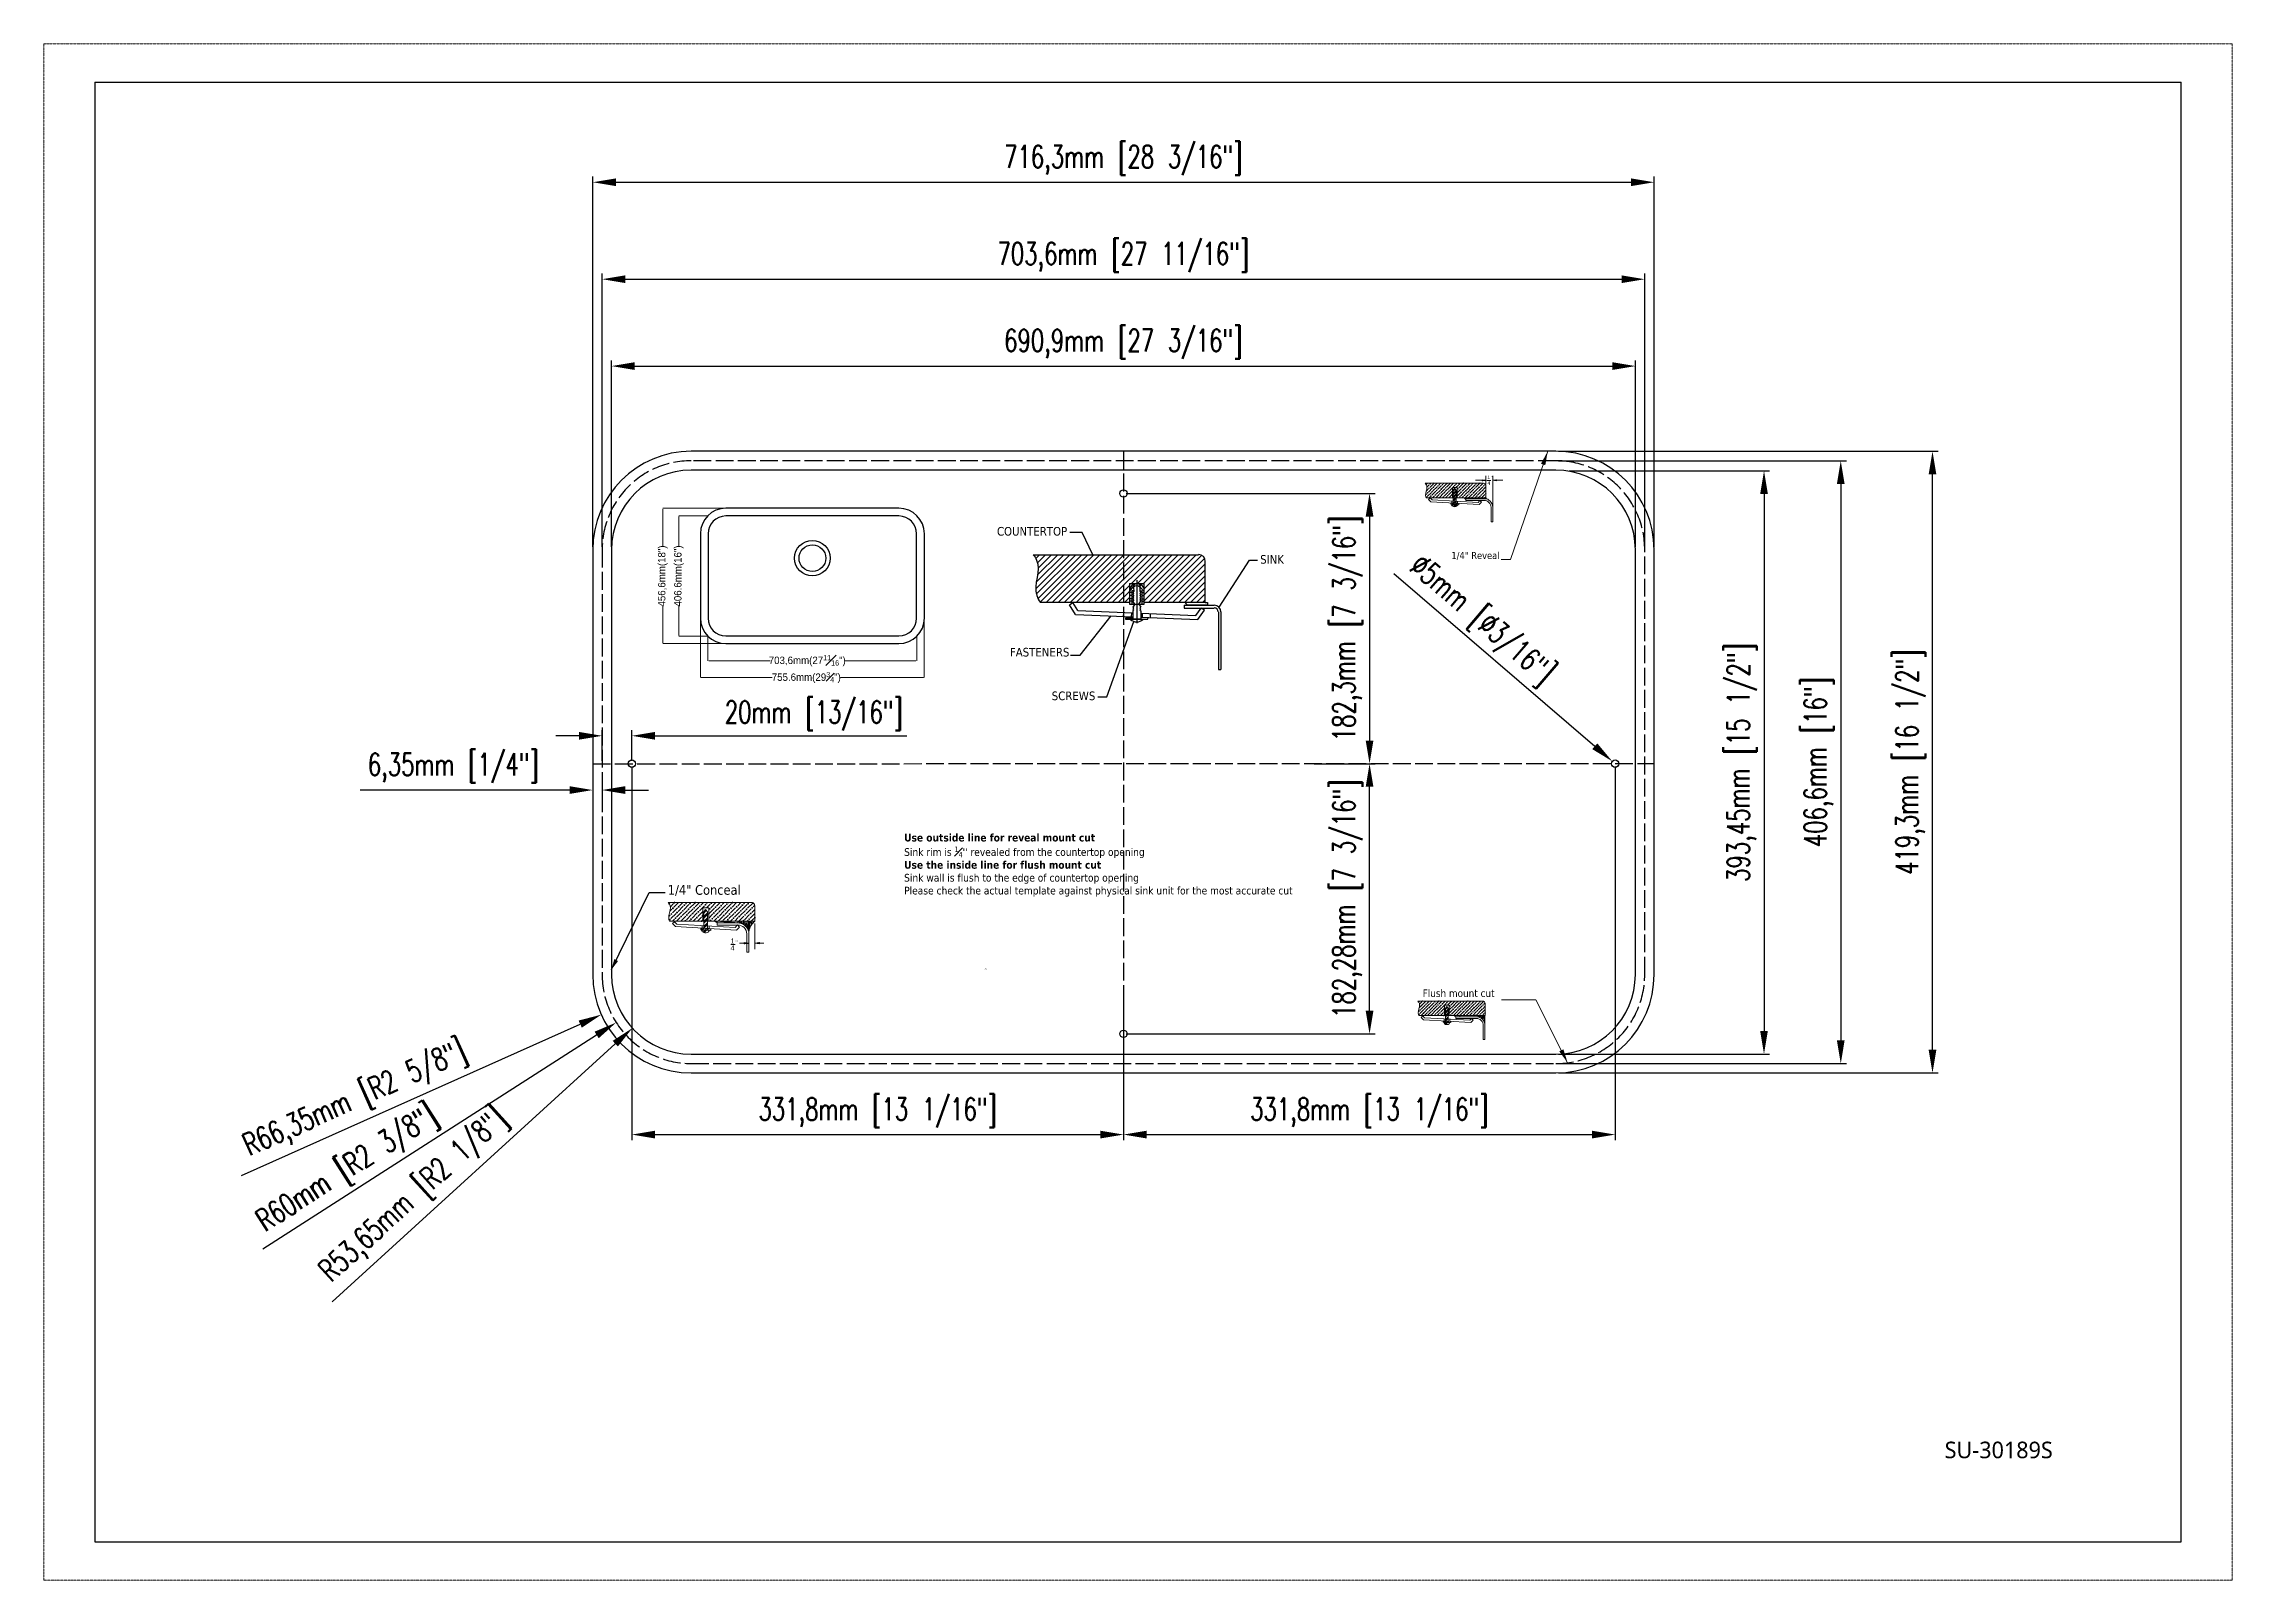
# Model space of a CAD drawing. Header units: millimetres. Extents: x 189 to 1666, y 327 to 1363.
import ezdxf

# ---------------------------------------------------------------- set-up
doc = ezdxf.new("R2010")
doc.units = ezdxf.units.MM
doc.linetypes.add('ACAD_ISO02W100', pattern=[15, 12, -3])
doc.linetypes.add('PHANTOM2', pattern=[1.25, 0.625, -0.125, 0.125, -0.125, 0.125, -0.125])
doc.layers.add('CONT', color=7, linetype='Continuous')
for name, color, linetype, lineweight in [('尺寸標注', 1, 'Continuous', 30), ('文字', 3, 'Continuous', 30), ('細實線', 1, 'Continuous', 13), ('虚线', 2, 'ACAD_ISO02W100', 30)]:
    doc.layers.add(name, color=color, linetype=linetype, lineweight=lineweight)
doc.layers.add('裝訂區域', color=6, linetype='PHANTOM2', lineweight=13, plot=False)
doc.styles.add('0', font='arial.ttf', dxfattribs={"height": 1})
doc.styles.add('DIM', font='txt.shx', dxfattribs={"width": 0.7, "bigfont": 'chineset.shx'})
doc.styles.get("Standard").update_dxf_attribs({"font": 'arial.ttf'})
doc.dimstyles.new('10', dxfattribs={"dimtxt": 3.5, "dimasz": 99, "dimexe": 0.18, "dimexo": 0.0625, "dimgap": 0.09, "dimtad": 0, "dimdec": 0, "dimzin": 0, "dimdsep": 46, "dimtxsty": 'Standard', "dimcen": 0.09, "dimclrd": 256, "dimclre": 256, "dimadec": 0, "dimazin": 0, "dimtfac": 1, "dimtdec": 0, "dimtofl": 0, "dimtmove": 0, "dimatfit": 3, "dimfxl": 1, "dimtolj": 1, "dimtzin": 0, "dimlwd": 18, "dimlwe": 18, "dimarcsym": 0})
doc.dimstyles.new('9.8', dxfattribs={"dimscale": 5.2, "dimtxt": 2.5, "dimasz": 1.8, "dimexe": 1.6, "dimexo": 0.625, "dimtad": 1, "dimdec": 1, "dimdsep": 46, "dimlunit": 6, "dimtxsty": 'DIM', "dimcen": 0, "dimclrd": 1, "dimclre": 1, "dimclrt": 3, "dimadec": 1, "dimazin": 1, "dimtfac": 1, "dimtdec": 1, "dimtmove": 0, "dimatfit": 3, "dimfxl": 1, "dimtolj": 1, "dimlwd": 13, "dimlwe": 13, "dimarcsym": 0})
doc.dimstyles.new('DIMSTYLE_1', dxfattribs={"dimtxt": 9.5, "dimasz": 7, "dimexe": 0.18, "dimexo": 0.0625, "dimgap": 1, "dimtad": 1, "dimtoh": 1, "dimdsep": 46, "dimtxsty": 'Standard', "dimblk": '_FILLED', "dimcen": 0.09, "dimadec": 0, "dimazin": 0, "dimtp": 0.01, "dimtm": 0.01, "dimtfac": 1, "dimtofl": 0, "dimtmove": 0, "dimatfit": 3, "dimldrblk": '_FILLED', "dimfxl": 1, "dimtolj": 1, "dimarcsym": 0})
doc.dimstyles.new('mm+in(开孔纸尺寸)', dxfattribs={"dimscale": 3, "dimtxt": 5, "dimasz": 5.2, "dimexe": 1.25, "dimexo": 0.625, "dimgap": 2, "dimtad": 1, "dimtxsty": 'DIM', "dimcen": 0, "dimclrd": 256, "dimclre": 256, "dimclrt": 3, "dimadec": 0, "dimazin": 0, "dimtfac": 1, "dimtmove": 0, "dimatfit": 1, "dimfxl": 1, "dimlwd": -1, "dimarcsym": 0})

msp = doc.modelspace()

# ---------------------------------------------------------------- texts
at = {"layer": '尺寸標注', "lineweight": 9, "style": '0'}
for s, p in [('4', (652.302, 751.473)), ('1', (652.293, 756.194))]:
    msp.add_text(s, height=3.375, dxfattribs=at).set_placement(p)
at = {"layer": '尺寸標注', "lineweight": 9, "style": '0', "width": 1.979076}
msp.add_text('"', height=1.705, dxfattribs=at).set_placement((655.559, 756.456))
at = {"layer": '尺寸標注', "char_height": 6.53247, "attachment_point": 1}
for s, insert, width in [('{\\fTahoma|b0|i0|c163|p34; }', (611.867, 798.336), 59.74783), ('{\\fTahoma|b0|i0|c163|p34; }', (611.93, 808.135), 57.18485), ('{\\fTahoma|b0|i0|c163|p34;1/4" Conceal}', (609.905, 795.612), 53.62187)]:
    msp.add_mtext(s, dxfattribs=dict(at, insert=insert, width=width))
at = {"layer": '文字', "insert": (1508.1, 420.155), "char_height": 11.17684, "width": 104.85068, "attachment_point": 2}
msp.add_mtext('{\\fMicrosoft YaHei|b0|i0|c134|p34;SU-30189S}', dxfattribs=at)
at = {"layer": '細實線', "lineweight": 9, "style": '0'}
for s, p in [('4', (1163.037, 1065.524)), ('1', (1163.014, 1069.469))]:
    msp.add_text(s, height=2.413, dxfattribs=at).set_placement(p)
at = {"layer": '細實線', "lineweight": 9, "style": '0', "width": 1.579121}
msp.add_text('"', height=1.528, dxfattribs=at).set_placement((1165.417, 1070.121))
at = {"layer": '細實線', "attachment_point": 1}
for s, insert, char_height, width in [('{\\fTahoma|b0|i0|c163|p34;1/4"\\fTahoma|b0|i0|c0|p34; \\fTahoma|b0|i0|c163|p34;Revea\\fTahoma|b0|i0|c0|p34;l}', (1138.703, 1020.323), 4.75631, 70.79859), ('{\\fTahoma|b0|i0|c163|p34; }', (1140.309, 1029.551), 4.75631, 49.03142), ('{\\fTahoma|b0|i0|c163|p34; }', (1140.309, 1022.813), 4.75631, 43.5443), ('{\\fTahoma|b0|i0|c0|p34; }', (1117.139, 735.603), 5.07395, 64.65904), ('{\\fTahoma|b0|i0|c0|p34; }', (1117.139, 728.555), 5.07395, 76.9912), ('{\\fTahoma|b0|i0|c0|p34;Flush mount cut}', (1119.367, 725.193), 5.07395, 70.72723)]:
    msp.add_mtext(s, dxfattribs=dict(at, insert=insert, char_height=char_height, width=width))

# ---------------------------------------------------------------- blocks, each defined once
blk = doc.blocks.new('ef3r3')
at = {"insert": (-2173.6, -4501.3), "char_height": 5, "width": 327.004, "attachment_point": 1}
blk.add_mtext("\\A1;\\fTahoma|b1|i0|c0|p34;Use outside line for reveal mount cut\\fTahoma|b0|i0|c0|p34; \\PSink rim is {\\H0.7x;\\S1#4;}\\H1.00002x;'' revealed from the countertop opening\\P\\fTahoma|b1|i0|c0|p34;Use the inside line for flush mount cut \\P\\fTahoma|b0|i0|c0|p34;Sink wall is flush to the edge of countertop opening \\PPlease check the actual template against physical sink unit for the most accurate cut \\P\\fTahoma|b1|i0|c0|p34; ", dxfattribs=at)
at = {"layer": 'CONT', "insert": (-2121.9, -4588.6), "char_height": 2.5, "width": 18.802, "attachment_point": 1}
blk.add_mtext('{\\fTahoma|b0|i0|c163|p34;^ }', dxfattribs=at)
blk = doc.blocks.new('efw')
at = {"layer": 'CONT', "lineweight": 25}
h = blk.add_hatch(dxfattribs=at)
h.set_pattern_fill('ANSI31', color=256, scale=0.808315, style=0)
h.set_pattern_definition([(45, (-2535.7435, -4394.8292), (-1.814719, 1.814719), [])])
edge = h.paths.add_edge_path()
edge.add_arc((-1986.4, -4346.4), 4.04, 0, 90)
edge.add_line((-1986.4, -4342.4), (-2086.1, -4342.4))
edge.add_spline(control_points=[(-2086.1, -4342.4), (-2085.3, -4343.4), (-2080.2, -4350.3), (-2087.3, -4362.3), (-2082.6, -4369.8), (-2081.7, -4371.2)], knot_values=[0, 0, 0, 0, 4.788302, 31.211075, 37.135874, 37.135874, 37.135874, 37.135874], degree=3, periodic=0)
edge.add_line((-2081.7, -4371.2), (-2028.1, -4371.2))
edge.add_line((-2028.1, -4371.2), (-2028.1, -4359.7))
edge.add_line((-2028.1, -4359.7), (-2019.2, -4359.7))
edge.add_line((-2019.2, -4359.7), (-2019.2, -4371.2))
edge.add_line((-2019.2, -4371.2), (-1982.4, -4371.2))
edge.add_line((-1982.4, -4371.2), (-1982.4, -4346.4))
at = {"lineweight": 25}
for p, q in [((-2064.2, -4372.5), (-2062.1, -4371.2)), ((-2031.7, -4377.2), (-2031.8, -4379.7)), ((-2026.9, -4377.4), (-2027, -4379.9)), ((-2020.4, -4377.7), (-2020.5, -4380.1)), ((-2015.5, -4377.9), (-2015.6, -4380.3)), ((-1982.8, -4375.9), (-1984.8, -4374.5))]:
    blk.add_line(p, q, dxfattribs=at)
at = {"layer": 'CONT', "lineweight": 25}
for p, q in [((-2056.5, -4329), (-2064, -4329)), ((-2050.2, -4342.4), (-2056.5, -4329)), ((-2086.1, -4342.4), (-1986.4, -4342.4)), ((-1982.4, -4371.2), (-1982.4, -4346.4)), ((-1974.1, -4374), (-1955.7, -4345.7)), ((-1955.7, -4345.7), (-1950.9, -4345.7)), ((-2028.1, -4359.7), (-2019.2, -4359.7)), ((-2025.8, -4359.7), (-2028.1, -4363)), ((-2028.1, -4359.7), (-2028.1, -4372.1)), ((-2028.1, -4364.6), (-2025.6, -4361.5)), ((-2025.4, -4364.2), (-2026.6, -4364.2)), ((-2026.6, -4364.2), (-2026.6, -4372.1)), ((-2025.4, -4364.4), (-2026.1, -4365.1)), ((-2025, -4360.5), (-2025.6, -4360.5)), ((-2025, -4359.7), (-2025, -4360.5)), ((-2023.7, -4357.7), (-2023.7, -4383.6)), ((-2022.3, -4359.7), (-2022.3, -4360.5)), ((-2022.3, -4360.5), (-2021.7, -4360.5)), ((-2021.9, -4364.2), (-2020.7, -4364.2)), ((-2021.9, -4364.4), (-2021.3, -4365.1)), ((-2019.2, -4364.6), (-2021.7, -4362)), ((-2021.5, -4359.7), (-2019.2, -4363)), ((-2020.7, -4364.2), (-2020.7, -4372.1)), ((-2019.2, -4372.1), (-2019.2, -4359.7)), ((-2028.1, -4371.2), (-2081.7, -4371.2)), ((-2060.6, -4378.4), (-2064.2, -4372.5)), ((-2059.2, -4376.1), (-2062.1, -4371.2)), ((-2059.2, -4376.1), (-2026.1, -4377.5)), ((-2026.6, -4365.1), (-2028.1, -4365.1)), ((-2026.6, -4366.9), (-2028.1, -4366.9)), ((-2026.6, -4368.9), (-2028.1, -4368.9)), ((-2026.6, -4370.3), (-2028.1, -4370.3)), ((-2028.1, -4372.1), (-2019.2, -4372.1)), ((-2025.4, -4365.7), (-2026.1, -4365.1)), ((-2025.4, -4365.7), (-2026.1, -4366.4)), ((-2025.4, -4367), (-2026.1, -4366.4)), ((-2025.4, -4367), (-2026.1, -4367.7)), ((-2025.4, -4368.3), (-2026.1, -4367.7)), ((-2025.4, -4368.3), (-2026.1, -4369)), ((-2025.4, -4369.6), (-2026.1, -4369)), ((-2025.4, -4369.6), (-2026.1, -4370.3)), ((-2024.9, -4372.1), (-2026.1, -4370.3)), ((-2024.9, -4372.1), (-2026.1, -4373.9)), ((-2025.4, -4374.5), (-2026.1, -4373.9)), ((-2025.4, -4374.5), (-2026.1, -4375.2)), ((-2025.4, -4375.8), (-2026.1, -4375.2)), ((-2025.4, -4375.8), (-2026.1, -4376.3)), ((-2026.1, -4376.3), (-2026.1, -4381.1)), ((-2022.4, -4372.1), (-2021.2, -4370.3)), ((-2022.4, -4372.1), (-2021.2, -4373.9)), ((-2021.9, -4365.7), (-2021.3, -4365.1)), ((-2021.9, -4365.7), (-2021.3, -4366.4)), ((-2021.9, -4367), (-2021.3, -4366.4)), ((-2021.9, -4367), (-2021.3, -4367.7)), ((-2021.9, -4368.3), (-2021.3, -4367.7)), ((-2021.9, -4368.3), (-2021.3, -4369)), ((-2021.9, -4369.6), (-2021.3, -4369)), ((-2021.9, -4369.6), (-2021.2, -4370.3)), ((-2021.9, -4374.5), (-2021.2, -4373.9)), ((-2021.9, -4374.5), (-2021.3, -4375.2)), ((-2021.9, -4375.8), (-2021.3, -4375.2)), ((-2021.9, -4375.8), (-2021.2, -4376.3)), ((-2021.2, -4376.3), (-2021.2, -4381.1)), ((-2021.2, -4377.7), (-1988.1, -4379.1)), ((-2020.7, -4365.1), (-2019.2, -4365.1)), ((-2020.7, -4366.9), (-2019.2, -4366.9)), ((-2020.7, -4368.9), (-2019.2, -4368.9)), ((-2020.7, -4370.3), (-2019.2, -4370.3)), ((-1982.4, -4371.2), (-2019.2, -4371.2)), ((-1995, -4372.8), (-1977, -4372.8)), ((-1995, -4372.8), (-1995, -4374.5)), ((-1995, -4374.5), (-1977, -4374.5)), ((-1993.2, -4372.8), (-1994.3, -4371.2)), ((-1981.1, -4372.8), (-1993.2, -4372.8)), ((-1988.1, -4379.1), (-1984.8, -4374.5)), ((-1986.8, -4381.5), (-1982.8, -4375.9)), ((-1982.4, -4371.2), (-1981.1, -4371.2)), ((-1981.1, -4371.2), (-1981.1, -4372.8)), ((-1974.5, -4376.9), (-1974.5, -4411.6)), ((-1972.9, -4376.9), (-1972.9, -4411.6)), ((-2060.6, -4378.4), (-2026.1, -4379.9)), ((-2057.8, -4402.9), (-2039.1, -4379.3)), ((-2041.6, -4428.1), (-2025.4, -4382.6)), ((-2026.1, -4380.7), (-2030.5, -4380.7)), ((-2030.5, -4380.7), (-2030.5, -4381.3)), ((-2030.5, -4381.3), (-2016.9, -4381.3)), ((-2026.1, -4381.1), (-2021.2, -4381.1)), ((-2021.2, -4380.1), (-1986.8, -4381.5)), ((-2016.9, -4381.3), (-2016.8, -4380.3)), ((-2063.5, -4402.9), (-2057.8, -4402.9)), ((-1974.5, -4411.6), (-1972.9, -4411.6)), ((-2047.2, -4428.1), (-2041.6, -4428.1))]:
    blk.add_line(p, q, dxfattribs=at)
for centre, radius, start, end in [((-1986.4, -4346.4), 4.04, 0, 90), ((-2023.7, -4364.3), 3.09, 50.677, 129.323), ((-1977, -4376.9), 4.04, 0, 90), ((-1977, -4376.9), 2.42, 0, 90), ((-2023.7, -4377.7), 5.2, 224.4662, 315.5338)]:
    blk.add_arc(centre, radius, start, end, dxfattribs=at)
for points, knots in [([(-2086.1, -4342.4), (-2085.3, -4343.4), (-2080.2, -4350.3), (-2087.3, -4362.3), (-2082.6, -4369.8), (-2081.7, -4371.2)], [0, 0, 0, 0, 3.870458, 25.228387, 30.017492, 30.017492, 30.017492, 30.017492]), ([(-2025.6, -4360.5), (-2025.6, -4361.3), (-2025.6, -4362.7), (-2025.5, -4364), (-2025.4, -4364.4)], [0.304732, 0.304732, 0.304732, 0.304732, 3.312565, 5.150382, 5.150382, 5.150382, 5.150382]), ([(-2021.7, -4360.5), (-2021.7, -4361.3), (-2021.7, -4362.7), (-2021.9, -4364), (-2021.9, -4364.4)], [0.304732, 0.304732, 0.304732, 0.304732, 3.312565, 5.150382, 5.150382, 5.150382, 5.150382])]:
    blk.add_open_spline(points, degree=3, knots=knots, dxfattribs=at)
at = {"layer": 'CONT', "char_height": 5.198, "width": 14.864, "attachment_point": 1}
for s, insert in [('{\\fTahoma|b0|i0|c0|p34;COUNTERTOP\\P }', (-2107.9, -4325.7)), ('{\\fTahoma|b0|i0|c0|p34;SINK\\P }', (-1949.3, -4342.6)), ('{\\fTahoma|b0|i0|c0|p34;FASTENERS\\P }', (-2100.1, -4398.5)), ('{\\fTahoma|b0|i0|c0|p34;SCREWS\\P }', (-2074.9, -4424.8))]:
    blk.add_mtext(s, dxfattribs=dict(at, insert=insert))
blk = doc.blocks.new('*D25')
at = {"layer": 'Defpoints', "color": 0}
for p in [(1247.3, 879.1), (1251.1, 875.9)]:
    blk.add_point(p, dxfattribs=at)
at = {"layer": '尺寸標注'}
blk.add_line((1099.8, 1005.8), (1235.5, 889.3), dxfattribs=at)
blk.add_solid([(1233.8, 887.3), (1237.2, 891.2), (1247.3, 879.1)], dxfattribs=at)
at = {"layer": '尺寸標注', "color": 3, "insert": (1158.3, 973.4), "char_height": 15, "attachment_point": 5, "rotation": 319.3441, "style": 'DIM'}
blk.add_mtext('∅5mm [∅3/16"]', dxfattribs=at)
blk = doc.blocks.new('*D26')
at = {"layer": 'Defpoints', "color": 0}
for p in [(585.6, 896.3), (565.6, 877.5), (585.6, 877.5)]:
    blk.add_point(p, dxfattribs=at)
at = {"layer": '尺寸標注'}
for p, q in [((550, 896.3), (534.4, 896.3)), ((601.2, 896.3), (771.3, 896.3))]:
    blk.add_line(p, q, dxfattribs=at)
at = {"layer": '尺寸標注', "lineweight": -2}
for p, q in [((565.6, 879.4), (565.6, 900)), ((585.6, 879.4), (585.6, 900))]:
    blk.add_line(p, q, dxfattribs=at)
at = {"layer": '尺寸標注'}
for points in [[(550, 893.7), (550, 898.9), (565.6, 896.3)], [(601.2, 898.9), (601.2, 893.7), (585.6, 896.3)]]:
    blk.add_solid(points, dxfattribs=at)
at = {"layer": '尺寸標注', "color": 3, "insert": (708.4, 909.8), "char_height": 15, "attachment_point": 5, "style": 'DIM'}
blk.add_mtext('20mm [13/16"]', dxfattribs=at)
blk = doc.blocks.new('*D27')
at = {"layer": 'Defpoints', "color": 0}
for p in [(585.6, 877.5), (917.4, 718.3), (917.4, 627.3)]:
    blk.add_point(p, dxfattribs=at)
at = {"layer": '尺寸標注', "lineweight": -2}
for p, q in [((585.6, 875.6), (585.6, 623.5)), ((917.4, 716.4), (917.4, 623.5))]:
    blk.add_line(p, q, dxfattribs=at)
at = {"layer": '尺寸標注'}
blk.add_line((601.2, 627.3), (901.8, 627.3), dxfattribs=at)
for points in [[(601.2, 629.9), (601.2, 624.7), (585.6, 627.3)], [(901.8, 624.7), (901.8, 629.9), (917.4, 627.3)]]:
    blk.add_solid(points, dxfattribs=at)
at = {"layer": '尺寸標注', "color": 3, "insert": (751.5, 642), "char_height": 15, "attachment_point": 5, "style": 'DIM'}
blk.add_mtext('331,8mm [13 1/16"]', dxfattribs=at)
blk = doc.blocks.new('*D28')
at = {"layer": 'Defpoints', "color": 0}
for p in [(1249.2, 877.5), (917.4, 716.6), (1249.2, 627.3)]:
    blk.add_point(p, dxfattribs=at)
at = {"layer": '尺寸標注', "lineweight": -2}
for p, q in [((1249.2, 875.6), (1249.2, 623.5)), ((917.4, 714.7), (917.4, 623.5))]:
    blk.add_line(p, q, dxfattribs=at)
at = {"layer": '尺寸標注'}
blk.add_line((933, 627.3), (1233.6, 627.3), dxfattribs=at)
for points in [[(933, 629.9), (933, 624.7), (917.4, 627.3)], [(1233.6, 624.7), (1233.6, 629.9), (1249.2, 627.3)]]:
    blk.add_solid(points, dxfattribs=at)
at = {"layer": '尺寸標注', "color": 3, "insert": (1083.3, 642), "char_height": 15, "attachment_point": 5, "style": 'DIM'}
blk.add_mtext('331,8mm [13 1/16"]', dxfattribs=at)
blk = doc.blocks.new('*D29')
at = {"layer": 'Defpoints', "color": 0}
for p in [(1044.6, 877.5), (1083.5, 877.5), (917.4, 695.2)]:
    blk.add_point(p, dxfattribs=at)
at = {"layer": '尺寸標注', "lineweight": -2}
for p, q in [((1046.4, 877.5), (1087.2, 877.5)), ((919.3, 695.2), (1087.2, 695.2))]:
    blk.add_line(p, q, dxfattribs=at)
at = {"layer": '尺寸標注'}
blk.add_line((1083.5, 710.8), (1083.5, 861.9), dxfattribs=at)
for points in [[(1086.1, 861.9), (1080.9, 861.9), (1083.5, 877.5)], [(1080.9, 710.8), (1086.1, 710.8), (1083.5, 695.2)]]:
    blk.add_solid(points, dxfattribs=at)
at = {"layer": '尺寸標注', "color": 3, "insert": (1068.7, 786.4), "char_height": 15, "attachment_point": 5, "rotation": 90, "style": 'DIM'}
blk.add_mtext('182,28mm [7 3/16"]', dxfattribs=at)
blk = doc.blocks.new('*D30')
at = {"layer": 'Defpoints', "color": 0}
for p in [(917.4, 1059.8), (1044.3, 877.5), (1083.5, 877.5)]:
    blk.add_point(p, dxfattribs=at)
at = {"layer": '尺寸標注', "lineweight": -2}
for p, q in [((919.3, 1059.8), (1087.2, 1059.8)), ((1046.2, 877.5), (1087.2, 877.5))]:
    blk.add_line(p, q, dxfattribs=at)
at = {"layer": '尺寸標注'}
blk.add_line((1083.5, 1044.2), (1083.5, 893.1), dxfattribs=at)
for points in [[(1086.1, 1044.2), (1080.9, 1044.2), (1083.5, 1059.8)], [(1080.9, 893.1), (1086.1, 893.1), (1083.5, 877.5)]]:
    blk.add_solid(points, dxfattribs=at)
at = {"layer": '尺寸標注', "color": 3, "insert": (1068.7, 968.7), "char_height": 15, "attachment_point": 5, "rotation": 90, "style": 'DIM'}
blk.add_mtext('182,3mm [7 3/16"]', dxfattribs=at)
blk = doc.blocks.new('*D31')
at = {"layer": 'Defpoints', "color": 0}
for p in [(1262.9, 1145.7), (572, 1021.8), (1262.9, 1021.8)]:
    blk.add_point(p, dxfattribs=at)
at = {"layer": '尺寸標注', "lineweight": -2}
for p, q in [((572, 1023.7), (572, 1149.5)), ((1262.9, 1023.7), (1262.9, 1149.5))]:
    blk.add_line(p, q, dxfattribs=at)
at = {"layer": '尺寸標注'}
blk.add_line((587.6, 1145.7), (1247.3, 1145.7), dxfattribs=at)
for points in [[(587.6, 1148.3), (587.6, 1143.1), (572, 1145.7)], [(1247.3, 1143.1), (1247.3, 1148.3), (1262.9, 1145.7)]]:
    blk.add_solid(points, dxfattribs=at)
at = {"layer": '尺寸標注', "color": 3, "insert": (917.4, 1160.5), "char_height": 15, "attachment_point": 5, "style": 'DIM'}
blk.add_mtext('690,9mm [27 3/16"]', dxfattribs=at)
blk = doc.blocks.new('*D32')
at = {"layer": 'Defpoints', "color": 0}
for p in [(1269.2, 1204.3), (565.6, 1021.8), (1269.2, 1021.8)]:
    blk.add_point(p, dxfattribs=at)
at = {"layer": '尺寸標注', "lineweight": -2}
for p, q in [((565.6, 1023.7), (565.6, 1208.1)), ((1269.2, 1023.7), (1269.2, 1208.1))]:
    blk.add_line(p, q, dxfattribs=at)
at = {"layer": '尺寸標注'}
blk.add_line((581.2, 1204.3), (1253.6, 1204.3), dxfattribs=at)
for points in [[(581.2, 1206.9), (581.2, 1201.7), (565.6, 1204.3)], [(1253.6, 1201.7), (1253.6, 1206.9), (1269.2, 1204.3)]]:
    blk.add_solid(points, dxfattribs=at)
at = {"layer": '尺寸標注', "color": 3, "insert": (917.4, 1219.1), "char_height": 15, "attachment_point": 5, "style": 'DIM'}
blk.add_mtext('703,6mm [27 11/16"]', dxfattribs=at)
blk = doc.blocks.new('*D33')
at = {"layer": 'Defpoints', "color": 0}
for p in [(1275.6, 1269.7), (559.3, 1021.8), (1275.6, 1021.8)]:
    blk.add_point(p, dxfattribs=at)
at = {"layer": '尺寸標注', "lineweight": -2}
for p, q in [((559.3, 1023.7), (559.3, 1273.5)), ((1275.6, 1023.7), (1275.6, 1273.5))]:
    blk.add_line(p, q, dxfattribs=at)
at = {"layer": '尺寸標注'}
blk.add_line((574.9, 1269.7), (1260, 1269.7), dxfattribs=at)
for points in [[(574.9, 1272.3), (574.9, 1267.1), (559.3, 1269.7)], [(1260, 1267.1), (1260, 1272.3), (1275.6, 1269.7)]]:
    blk.add_solid(points, dxfattribs=at)
at = {"layer": '尺寸標注', "color": 3, "insert": (917.4, 1284.5), "char_height": 15, "attachment_point": 5, "style": 'DIM'}
blk.add_mtext('716,3mm [28 3/16"]', dxfattribs=at)
blk = doc.blocks.new('*D34')
at = {"layer": 'Defpoints', "color": 0}
for p in [(1216.2, 1075), (1209.2, 681.6), (1349.7, 681.6)]:
    blk.add_point(p, dxfattribs=at)
at = {"layer": '尺寸標注', "lineweight": -2}
for p, q in [((1218.1, 1075), (1353.4, 1075)), ((1211.1, 681.6), (1353.4, 681.6))]:
    blk.add_line(p, q, dxfattribs=at)
at = {"layer": '尺寸標注'}
blk.add_line((1349.7, 1059.4), (1349.7, 697.2), dxfattribs=at)
for points in [[(1352.3, 1059.4), (1347.1, 1059.4), (1349.7, 1075)], [(1347.1, 697.2), (1352.3, 697.2), (1349.7, 681.6)]]:
    blk.add_solid(points, dxfattribs=at)
at = {"layer": '尺寸標注', "color": 3, "insert": (1334.9, 878.3), "char_height": 15, "attachment_point": 5, "rotation": 90, "style": 'DIM'}
blk.add_mtext('393,45mm [15 1/2"]', dxfattribs=at)
blk = doc.blocks.new('*D35')
at = {"layer": 'Defpoints', "color": 0}
for p in [(1209.2, 1081.8), (1209.2, 675.2), (1401.5, 675.2)]:
    blk.add_point(p, dxfattribs=at)
at = {"layer": '尺寸標注', "lineweight": -2}
for p, q in [((1211.1, 1081.8), (1405.3, 1081.8)), ((1211.1, 675.2), (1405.3, 675.2))]:
    blk.add_line(p, q, dxfattribs=at)
at = {"layer": '尺寸標注'}
blk.add_line((1401.5, 1066.2), (1401.5, 690.8), dxfattribs=at)
for points in [[(1404.1, 1066.2), (1398.9, 1066.2), (1401.5, 1081.8)], [(1398.9, 690.8), (1404.1, 690.8), (1401.5, 675.2)]]:
    blk.add_solid(points, dxfattribs=at)
at = {"layer": '尺寸標注', "color": 3, "insert": (1386.8, 878.5), "char_height": 15, "attachment_point": 5, "rotation": 90, "style": 'DIM'}
blk.add_mtext('406,6mm [16"]', dxfattribs=at)
blk = doc.blocks.new('*D36')
at = {"layer": 'Defpoints', "color": 0}
for p in [(1209.2, 1088.2), (1463.4, 1088.2), (1209.2, 668.9)]:
    blk.add_point(p, dxfattribs=at)
at = {"layer": '尺寸標注', "lineweight": -2}
for p, q in [((1211.1, 1088.2), (1467.2, 1088.2)), ((1211.1, 668.9), (1467.2, 668.9))]:
    blk.add_line(p, q, dxfattribs=at)
at = {"layer": '尺寸標注'}
blk.add_line((1463.4, 684.5), (1463.4, 1072.6), dxfattribs=at)
for points in [[(1466, 1072.6), (1460.8, 1072.6), (1463.4, 1088.2)], [(1460.8, 684.5), (1466, 684.5), (1463.4, 668.9)]]:
    blk.add_solid(points, dxfattribs=at)
at = {"layer": '尺寸標注', "color": 3, "insert": (1448.7, 878.5), "char_height": 15, "attachment_point": 5, "rotation": 90, "style": 'DIM'}
blk.add_mtext('419,3mm [16 1/2"]', dxfattribs=at)
blk = doc.blocks.new('*D37')
at = {"layer": 'Defpoints', "color": 0}
for p in [(559.3, 868.6), (559.3, 859.7), (565.6, 868.6)]:
    blk.add_point(p, dxfattribs=at)
at = {"layer": '尺寸標注'}
for p, q in [((543.7, 859.7), (402.3, 859.7)), ((581.2, 859.7), (596.8, 859.7))]:
    blk.add_line(p, q, dxfattribs=at)
at = {"layer": '尺寸標注', "lineweight": -2}
for p, q in [((559.3, 866.7), (559.3, 856)), ((565.6, 866.7), (565.6, 856))]:
    blk.add_line(p, q, dxfattribs=at)
at = {"layer": '尺寸標注'}
for points in [[(543.7, 857.1), (543.7, 862.3), (559.3, 859.7)], [(581.2, 862.3), (581.2, 857.1), (565.6, 859.7)]]:
    blk.add_solid(points, dxfattribs=at)
at = {"layer": '尺寸標注', "color": 3, "insert": (465.2, 874.5), "char_height": 15, "attachment_point": 5, "style": 'DIM'}
blk.add_mtext('6,35mm [1/4"]', dxfattribs=at)
blk = doc.blocks.new('*D38')
at = {"layer": 'Defpoints', "color": 0}
for p in [(625.6, 735.2), (565.1, 708.2)]:
    blk.add_point(p, dxfattribs=at)
at = {"layer": '尺寸標注'}
blk.add_line((322.3, 599.6), (550.8, 701.8), dxfattribs=at)
blk.add_solid([(551.9, 699.4), (549.7, 704.2), (565.1, 708.2)], dxfattribs=at)
at = {"layer": '尺寸標注', "color": 3, "insert": (399.3, 650.2), "char_height": 15, "attachment_point": 5, "rotation": 24.091, "style": 'DIM'}
blk.add_mtext('R66,35mm [R2 5/8"]', dxfattribs=at)
blk = doc.blocks.new('*D39')
at = {"layer": 'Defpoints', "color": 0}
for p in [(625.6, 735.2), (575.1, 702.9)]:
    blk.add_point(p, dxfattribs=at)
at = {"layer": '尺寸標注'}
blk.add_line((336.7, 550.3), (561.9, 694.5), dxfattribs=at)
blk.add_solid([(563.3, 692.3), (560.5, 696.7), (575.1, 702.9)], dxfattribs=at)
at = {"layer": '尺寸標注', "color": 3, "insert": (394.2, 603.1), "char_height": 15, "attachment_point": 5, "rotation": 32.6194, "style": 'DIM'}
blk.add_mtext('R60mm [R2 3/8"]', dxfattribs=at)
blk = doc.blocks.new('*D40')
at = {"layer": 'Defpoints', "color": 0}
for p in [(625.6, 735.2), (586, 699.1)]:
    blk.add_point(p, dxfattribs=at)
at = {"layer": '尺寸標注'}
blk.add_line((383.3, 514.4), (574.4, 688.6), dxfattribs=at)
blk.add_solid([(576.2, 686.7), (572.7, 690.5), (586, 699.1)], dxfattribs=at)
at = {"layer": '尺寸標注', "color": 3, "insert": (439.2, 585.4), "char_height": 15, "attachment_point": 5, "rotation": 42.333, "style": 'DIM'}
blk.add_mtext('R53,65mm [R2 1/8"]', dxfattribs=at)
blk = doc.blocks.new('_FILLED')
at = {"color": 0, "linetype": 'ByBlock'}
blk.add_solid([(0, 0), (-1, 0.21), (-1, -0.21)], dxfattribs=at)
blk = doc.blocks.new('*D22')
at = {"lineweight": 18}
for p, q in [((-2970, -903.9), (-3183, -903.9)), ((-3182.8, -906.9), (-3182.8, -1030.3)), ((-3182.8, -1357.5), (-3182.8, -1234.1)), ((-2970, -1360.5), (-3183, -1360.5))]:
    blk.add_line(p, q, dxfattribs=at)
for points in [[(-3183.3, -906.9), (-3182.3, -906.9), (-3182.8, -903.9)], [(-3183.3, -1357.5), (-3182.3, -1357.5), (-3182.8, -1360.5)]]:
    blk.add_solid(points)
at = {"layer": 'Defpoints', "color": 0}
for p in [(-2970, -903.9), (-3182.8, -1360.5), (-2970, -1360.5)]:
    blk.add_point(p, dxfattribs=at)
at = {"color": 0, "insert": (-3182.8, -1132.2), "char_height": 3.5, "width": 230.152, "attachment_point": 5, "rotation": 90}
blk.add_mtext('\\A1;{\\fPMingLiU|b0|i0|c136|p18;\\H7.14286x;456,6mm(18")}', dxfattribs=at)
blk = doc.blocks.new('*D20')
at = {"lineweight": 18}
for p, q in [((-3030.8, -1335.4), (-3030.8, -1418.2)), ((-2325.5, -1335.4), (-2325.5, -1418.2)), ((-3027.8, -1418), (-2820.5, -1418)), ((-2328.5, -1418), (-2570.3, -1418))]:
    blk.add_line(p, q, dxfattribs=at)
for points in [[(-3027.8, -1417.5), (-3027.8, -1418.5), (-3030.8, -1418)], [(-2328.5, -1417.5), (-2328.5, -1418.5), (-2325.5, -1418)]]:
    blk.add_solid(points)
at = {"layer": 'Defpoints', "color": 0}
for p in [(-3030.8, -1335.3), (-2325.5, -1335.3), (-2325.5, -1418)]:
    blk.add_point(p, dxfattribs=at)
at = {"color": 0, "insert": (-2695.4, -1418), "char_height": 3.5, "width": 281.823, "attachment_point": 5}
blk.add_mtext('\\A1;{\\fPMingLiU|b0|i0|c136|p18;\\H7.14286x;703,6mm(27\\H0.7x;\\S11#16;\\H1.42857x;")}', dxfattribs=at)
blk = doc.blocks.new('*D23')
at = {"lineweight": 18}
for p, q in [((-3056, -1274.6), (-3056, -1474.9)), ((-2300.4, -1274.6), (-2300.4, -1474.9)), ((-3053, -1474.7), (-2814, -1474.7)), ((-2303.4, -1474.7), (-2583.2, -1474.7))]:
    blk.add_line(p, q, dxfattribs=at)
for points in [[(-3053, -1474.2), (-3053, -1475.2), (-3056, -1474.7)], [(-2303.4, -1474.2), (-2303.4, -1475.2), (-2300.4, -1474.7)]]:
    blk.add_solid(points)
at = {"layer": 'Defpoints', "color": 0}
for p in [(-3056, -1274.5), (-2300.4, -1274.5), (-2300.4, -1474.7)]:
    blk.add_point(p, dxfattribs=at)
at = {"color": 0, "insert": (-2698.6, -1474.7), "char_height": 3.5, "width": 231.805, "attachment_point": 5}
blk.add_mtext('\\A1;{\\fPMingLiU|b0|i0|c136|p18;\\H7.14286x;755.6mm(29\\H0.7x;\\S3#4;\\H1.42857x;")}', dxfattribs=at)
blk = doc.blocks.new('*D21')
at = {"lineweight": 18}
for p, q in [((-3030.6, -928.9), (-3128.5, -928.9)), ((-3128.4, -931.9), (-3128.4, -1030.3)), ((-3128.4, -1332.5), (-3128.4, -1234.1)), ((-3030, -1335.5), (-3128.5, -1335.5))]:
    blk.add_line(p, q, dxfattribs=at)
for points in [[(-3128.9, -931.9), (-3127.9, -931.9), (-3128.4, -928.9)], [(-3128.9, -1332.5), (-3127.9, -1332.5), (-3128.4, -1335.5)]]:
    blk.add_solid(points)
at = {"layer": 'Defpoints', "color": 0}
for p in [(-3030.6, -928.9), (-3128.4, -1335.5), (-3030, -1335.5)]:
    blk.add_point(p, dxfattribs=at)
at = {"color": 0, "insert": (-3128.4, -1132.2), "char_height": 3.5, "width": 253.385, "attachment_point": 5, "rotation": 90}
blk.add_mtext('\\A1;{\\fPMingLiU|b0|i0|c136|p18;\\H7.14286x;406.6mm(16")}', dxfattribs=at)
blk = doc.blocks.new('A$C4108b690')
for p, q in [((885, 138.1), (301.4, 138.1)), ((885, 112.1), (301.4, 112.1)), ((215.4, 52.1), (215.4, -232.5)), ((241.4, 52.1), (241.4, -232.5)), ((945, -232.5), (945, 52.1)), ((971, -232.5), (971, 52.1)), ((301.4, -292.5), (885, -292.5)), ((301.4, -318.5), (885, -318.5))]:
    blk.add_line(p, q)
for centre, radius in [((593.2, -30), 60), ((593.2, -30.2), 45.1)]:
    blk.add_circle(centre, radius)
for centre, radius, start, end in [((301.4, 52.1), 86, 90, 180), ((301.4, 52.1), 60, 90, 180), ((885, 52.1), 86, 0, 90), ((885, 52.1), 60, 0, 90), ((301.4, -232.5), 86, 180, 270), ((301.4, -232.5), 60, 180, 270), ((885, -232.5), 86, 270, 0), ((885, -232.5), 60, 270, 0)]:
    blk.add_arc(centre, radius, start, end)
for base, p1, p2, text, picture, middle in [((88.5, -318.5), (301.4, 138.1), (301.4, -318.5), '{\\fPMingLiU|b0|i0|c136|p18;\\H7.14286x;456,6mm(18")}', '*D22', (88.5, -90.2)), ((143, -293.5), (240.8, 113.1), (241.4, -293.5), '{\\fPMingLiU|b0|i0|c136|p18;\\H7.14286x;406.6mm(16")}', '*D21', (143, -90.2))]:
    dim = blk.add_linear_dim(base=base, p1=p1, p2=p2, angle=90, text=text, dimstyle='10', override={"dimtxt": 5, "dimasz": 3})
    dim.commit()
    dim.dimension.update_dxf_attribs({"geometry": picture, "text_midpoint": middle, "dimtype": 128, "insert": (3271.3, 1042)})
for base, p1, p2, text, picture, middle in [((971, -432.7), (215.4, -232.5), (971, -232.5), '{\\fPMingLiU|b0|i0|c136|p18;\\H7.14286x;755.6mm(29\\H0.7x;\\S3#4;\\H1.42857x;")}', '*D23', (572.7, -432.7)), ((945.8, -376), (240.6, -293.3), (945.8, -293.3), '{\\fPMingLiU|b0|i0|c136|p18;\\H7.14286x;703,6mm(27\\H0.7x;\\S11#16;\\H1.42857x;")}', '*D20', (575.9, -376))]:
    dim = blk.add_linear_dim(base=base, p1=p1, p2=p2, text=text, dimstyle='10', override={"dimtxt": 5, "dimasz": 3})
    dim.commit()
    dim.dimension.update_dxf_attribs({"geometry": picture, "text_midpoint": middle, "dimtype": 128, "insert": (3271.3, 1042)})

# ---------------------------------------------------------------- dimensions: what is measured, and where the dimension line sits
at = {"layer": '尺寸標注'}
for base, p1, p2, picture, middle in [((1275.572, 1269.732), (559.272, 1021.844), (1275.572, 1021.844), '*D33', (917.422, 1284.482)), ((1269.222, 1204.304), (565.622, 1021.844), (1269.222, 1021.844), '*D32', (917.422, 1219.054)), ((1262.872, 1145.724), (571.972, 1021.844), (1262.872, 1021.844), '*D31', (917.422, 1160.474)), ((559.272, 859.709), (565.622, 868.596), (559.272, 868.596), '*D37', (465.197, 874.459)), ((917.422, 627.281), (585.622, 877.481), (917.422, 718.311), '*D27', (751.522, 642.031))]:
    dim = msp.add_linear_dim(base=base, p1=p1, p2=p2, dimstyle='mm+in(开孔纸尺寸)', override={"dimpost": 'mm', "dimtofl": 0}, dxfattribs=at)
    dim.commit()
    dim.dimension.update_dxf_attribs({"geometry": picture, "text_midpoint": middle})
for base, p1, p2, picture, middle in [((1463.405, 1088.194), (1209.222, 668.894), (1209.222, 1088.194), '*D36', (1448.655, 878.544)), ((1401.509, 675.244), (1209.222, 1081.844), (1209.222, 675.244), '*D35', (1386.759, 878.544)), ((1349.6833, 681.5935), (1216.1904, 1075.039), (1209.222, 681.5935), '*D34', (1334.9333, 878.3163))]:
    dim = msp.add_linear_dim(base=base, p1=p1, p2=p2, angle=90, dimstyle='mm+in(开孔纸尺寸)', override={"dimpost": 'mm', "dimtofl": 0}, dxfattribs=at)
    dim.commit()
    dim.dimension.update_dxf_attribs({"geometry": picture, "text_midpoint": middle})
for p1, p2, picture, middle in [((917.422, 1059.827), (1044.321, 877.523), '*D30', (1083.482, 968.675)), ((917.422, 695.244), (1044.559, 877.523), '*D29', (1083.482, 786.383))]:
    dim = msp.add_linear_dim(base=(1083.482, 877.523), p1=p1, p2=p2, angle=90, dimstyle='mm+in(开孔纸尺寸)', override={"dimpost": 'mm', "dimtofl": 0}, dxfattribs=at)
    dim.commit()
    dim.dimension.update_dxf_attribs({"geometry": picture, "text_midpoint": middle, "dimtype": 160})
dim = msp.add_diameter_dim_2p(p1=(1251.119, 875.852), p2=(1247.325, 879.11), dimstyle='mm+in(开孔纸尺寸)', override={"dimpost": 'mm', "dimtofl": 0}, dxfattribs=at)
dim.commit()
dim.dimension.update_dxf_attribs({"geometry": '*D25', "text_midpoint": (1149.477, 963.142), "dimtype": 163})
for base, p1, p2, picture, middle in [((585.622, 896.268), (565.622, 877.544), (585.622, 877.481), '*D26', (708.447, 896.268)), ((1249.222, 627.281), (917.422, 716.562), (1249.222, 877.481), '*D28', (1083.322, 627.281))]:
    dim = msp.add_linear_dim(base=base, p1=p1, p2=p2, dimstyle='mm+in(开孔纸尺寸)', override={"dimpost": 'mm', "dimtofl": 0}, dxfattribs=at)
    dim.commit()
    dim.dimension.update_dxf_attribs({"geometry": picture, "text_midpoint": middle, "dimtype": 160})
for mpoint, picture, middle in [((565.051, 708.16), '*D38', (405.279, 636.721)), ((575.086, 702.9), '*D39', (401.432, 591.761)), ((585.962, 699.114), '*D40', (449.137, 574.469))]:
    dim = msp.add_radius_dim(center=(625.622, 735.244), mpoint=mpoint, dimstyle='mm+in(开孔纸尺寸)', override={"dimpost": 'mm', "dimtofl": 0}, dxfattribs=at)
    dim.commit()
    dim.dimension.update_dxf_attribs({"geometry": picture, "text_midpoint": middle, "dimtype": 164})

# ---------------------------------------------------------------- hatches: boundary and pattern name
at = {"layer": '細實線', "lineweight": 9}
h = msp.add_hatch(color=256, dxfattribs=at)
edge = h.paths.add_edge_path()
edge.add_spline(control_points=[(1148.41, 1055.685), (1148.411, 1055.685), (1148.411, 1055.684), (1148.411, 1055.684), (1148.411, 1055.684), (1148.411, 1056.758), (1148.411, 1056.799)], knot_values=[0.50948237, 0.50948237, 0.50948237, 0.50948237, 0.51420921, 0.51420921, 0.51420921, 1.00472684, 1.00472684, 1.00472684, 1.00472684], degree=3, periodic=0)
edge.add_spline(control_points=[(1148.411, 1056.799), (1148.041, 1056.799), (1147.667, 1056.799), (1147.29, 1056.799)], knot_values=[0.58970233, 0.58970233, 0.58970233, 0.58970233, 0.60902484, 0.60902484, 0.60902484, 0.60902484], degree=3, periodic=0)
edge.add_spline(control_points=[(1147.29, 1056.799), (1147.33, 1056.759), (1148.37, 1055.725), (1148.41, 1055.685)], knot_values=[0.00472684, 0.00472684, 0.00472684, 0.00472684, 0.24525882, 0.24525882, 0.24525882, 0.24525882], degree=3, periodic=0)
edge.add_spline(control_points=[(1148.41, 1055.685), (1148.41, 1055.971), (1148.41, 1056.256), (1148.41, 1056.256)], knot_values=[0.50229473, 0.50229473, 0.50229473, 0.50229473, 1, 1, 1, 1], degree=3, periodic=0)
edge.add_spline(control_points=[(1162.074, 1056.259), (1162.074, 1056.259), (1148.411, 1056.259), (1148.411, 1056.259)], knot_values=[0.5, 0.5, 0.5, 0.5, 1, 1, 1, 1], degree=3, periodic=0)
edge = h.paths.add_edge_path()
edge.add_spline(control_points=[(1162.39, 1056.259), (1162.365, 1056.302), (1162.097, 1056.757), (1162.074, 1056.796)], knot_values=[0.04129556, 0.04129556, 0.04129556, 0.04129556, 0.9552073, 0.9552073, 0.9552073, 0.9552073], degree=3, periodic=0)
edge.add_spline(control_points=[(1162.074, 1056.796), (1162.074, 1056.775), (1162.074, 1056.666), (1162.074, 1056.551)], knot_values=[0.13159054, 0.13159054, 0.13159054, 0.13159054, 0.23755172, 0.23755172, 0.23755172, 0.23755172], degree=3, periodic=0)
edge.add_spline(control_points=[(1162.074, 1056.551), (1162.074, 1056.527), (1162.074, 1056.502), (1162.074, 1056.478)], knot_values=[0.10895997, 0.10895997, 0.10895997, 0.10895997, 0.13159054, 0.13159054, 0.13159054, 0.13159054], degree=3, periodic=0)
edge.add_spline(control_points=[(1162.074, 1056.478), (1162.074, 1056.362), (1162.074, 1056.259), (1162.074, 1056.259), (1162.074, 1056.259), (1162.074, 1056.259), (1162.074, 1056.259)], knot_values=[0.99999, 0.99999, 0.99999, 0.99999, 1.10894997, 1.10894997, 1.10894997, 1.10895997, 1.10895997, 1.10895997, 1.10895997], degree=3, periodic=0)
edge.add_spline(control_points=[(1162.074, 1056.259), (1162.074, 1056.259), (1162.357, 1056.259), (1162.39, 1056.259)], knot_values=[0.52881781, 0.52881781, 0.52881781, 0.52881781, 0.99999, 0.99999, 0.99999, 0.99999], degree=3, periodic=0)
h = msp.add_hatch(color=256, dxfattribs=at)
edge = h.paths.add_edge_path()
edge.add_spline(control_points=[(1162.074, 1056.551), (1162.074, 1056.666), (1162.074, 1056.775), (1162.074, 1056.796)], knot_values=[0.13159054, 0.13159054, 0.13159054, 0.13159054, 0.23755172, 0.23755172, 0.23755172, 0.23755172], degree=3, periodic=0)
edge.add_spline(control_points=[(1162.074, 1056.796), (1162.073, 1056.798), (1162.073, 1056.799), (1162.073, 1056.799)], knot_values=[0.00001, 0.00001, 0.00001, 0.00001, 0.04129556, 0.04129556, 0.04129556, 0.04129556], degree=3, periodic=0)
edge.add_spline(control_points=[(1162.073, 1056.799), (1162.053, 1056.799), (1161.851, 1056.799), (1161.491, 1056.799)], knot_values=[0.9288448, 0.9288448, 0.9288448, 0.9288448, 0.99637421, 0.99637421, 0.99637421, 0.99637421], degree=3, periodic=0)
edge.add_spline(control_points=[(1161.491, 1056.799), (1161.491, 1056.799), (1161.434, 1056.799), (1161.38, 1056.799)], knot_values=[0.066844, 0.066844, 0.066844, 0.066844, 0.14285714, 0.14285714, 0.14285714, 0.14285714], degree=3, periodic=0)
edge.add_spline(control_points=[(1161.38, 1056.799), (1161.29, 1056.799), (1161.191, 1056.799), (1161.085, 1056.799)], knot_values=[0.90656219, 0.90656219, 0.90656219, 0.90656219, 0.92215948, 0.92215948, 0.92215948, 0.92215948], degree=3, periodic=0)
edge.add_spline(control_points=[(1161.085, 1056.799), (1159.853, 1056.799), (1157.555, 1056.799), (1154.664, 1056.799)], knot_values=[0.72617055, 0.72617055, 0.72617055, 0.72617055, 0.90656219, 0.90656219, 0.90656219, 0.90656219], degree=3, periodic=0)
edge.add_spline(control_points=[(1154.664, 1056.799), (1153.366, 1056.799), (1151.947, 1056.799), (1150.451, 1056.799)], knot_values=[0.64512196, 0.64512196, 0.64512196, 0.64512196, 0.72617055, 0.72617055, 0.72617055, 0.72617055], degree=3, periodic=0)
edge.add_spline(control_points=[(1150.45, 1056.799), (1150.449, 1056.799), (1150.447, 1056.799), (1150.445, 1056.799)], knot_values=[0.12745211, 0.12745211, 0.12745211, 0.12745211, 0.13510685, 0.13510685, 0.13510685, 0.13510685], degree=3, periodic=0)
edge.add_spline(control_points=[(1150.445, 1056.799), (1150.441, 1056.799), (1150.435, 1056.799), (1150.428, 1056.799)], knot_values=[0.11243108, 0.11243108, 0.11243108, 0.11243108, 0.12745211, 0.12745211, 0.12745211, 0.12745211], degree=3, periodic=0)
edge.add_spline(control_points=[(1150.428, 1056.799), (1150.414, 1056.799), (1150.396, 1056.799), (1150.376, 1056.799)], knot_values=[0.08353796, 0.08353796, 0.08353796, 0.08353796, 0.11243108, 0.11243108, 0.11243108, 0.11243108], degree=3, periodic=0)
edge.add_spline(control_points=[(1150.376, 1056.799), (1150.366, 1056.799), (1150.357, 1056.799), (1150.347, 1056.799)], knot_values=[0.07016328, 0.07016328, 0.07016328, 0.07016328, 0.08353796, 0.08353796, 0.08353796, 0.08353796], degree=3, periodic=0)
edge.add_spline(control_points=[(1150.376, 1056.799), (1150.266, 1056.799), (1150.156, 1056.799), (1150.045, 1056.799)], knot_values=[0.63781622, 0.63781622, 0.63781622, 0.63781622, 0.64375225, 0.64375225, 0.64375225, 0.64375225], degree=3, periodic=0)
edge.add_spline(control_points=[(1150.045, 1056.799), (1149.509, 1056.799), (1148.964, 1056.799), (1148.411, 1056.799)], knot_values=[0.60902484, 0.60902484, 0.60902484, 0.60902484, 0.63781622, 0.63781622, 0.63781622, 0.63781622], degree=3, periodic=0)
edge.add_spline(control_points=[(1148.411, 1056.799), (1148.411, 1056.758), (1148.411, 1055.684), (1148.411, 1055.684), (1148.411, 1055.684), (1148.411, 1055.685), (1148.41, 1055.685)], knot_values=[0.50948237, 0.50948237, 0.50948237, 0.50948237, 1, 1, 1, 1.00472684, 1.00472684, 1.00472684, 1.00472684], degree=3, periodic=0)
edge.add_spline(control_points=[(1148.411, 1056.259), (1148.411, 1056.259), (1162.074, 1056.259), (1162.074, 1056.259)], knot_values=[0.5, 0.5, 0.5, 0.5, 1, 1, 1, 1], degree=3, periodic=0)
edge.add_spline(control_points=[(1162.074, 1056.259), (1162.074, 1056.259), (1162.074, 1056.259), (1162.074, 1056.259), (1162.074, 1056.259), (1162.074, 1056.362), (1162.074, 1056.478)], knot_values=[0.99999, 0.99999, 0.99999, 0.99999, 1, 1, 1, 1.10895997, 1.10895997, 1.10895997, 1.10895997], degree=3, periodic=0)
edge.add_spline(control_points=[(1162.074, 1056.478), (1162.074, 1056.502), (1162.074, 1056.527), (1162.074, 1056.551)], knot_values=[0.10895997, 0.10895997, 0.10895997, 0.10895997, 0.13159054, 0.13159054, 0.13159054, 0.13159054], degree=3, periodic=0)

# ---------------------------------------------------------------- linework, layer by layer
for p, q in [((223.157, 1337.274), (1631.299, 1337.274)), ((223.157, 1337.274), (223.157, 352.593)), ((1631.299, 352.593), (1631.299, 1337.274)), ((223.157, 352.593), (1631.299, 352.593))]:
    msp.add_line(p, q)
msp.add_lwpolyline([(559.272, 1021.844), (559.272, 735.244, 0.41421356), (625.622, 668.894), (1209.222, 668.894, 0.41421356), (1275.572, 735.244), (1275.572, 1021.844, 0.41421356), (1209.222, 1088.194), (625.622, 1088.194, 0.41421356)], format="xyb", close=True)
for centre in [(917.422, 1059.797), (585.622, 877.481), (1249.222, 877.481), (917.422, 695.244)]:
    msp.add_circle(centre, 2.5)
at = {"layer": '尺寸標注', "lineweight": 9}
for points, knots in [([(611.099, 771.264), (609.688, 773.981), (611.18, 776.22), (611.586, 778.847), (611.586, 778.847), (611.865, 780.651), (611.631, 782.639), (610.16, 783.774)], [0, 0, 0, 0, 0.33333333, 0.33333333, 0.33333333, 0.33333334, 1, 1, 1, 1]), ([(610.808, 782.982), (610.808, 782.982), (611.087, 782.982), (611.087, 782.982), (611.087, 782.982), (611.087, 783.136), (610.962, 783.261), (610.808, 783.261), (610.808, 783.261), (610.654, 783.261), (610.529, 783.136), (610.529, 782.982), (610.529, 782.982), (610.529, 782.828), (610.654, 782.703), (610.808, 782.703), (610.808, 782.703), (610.962, 782.703), (611.087, 782.828), (611.087, 782.982), (611.087, 782.982), (611.087, 782.982), (610.808, 782.982), (610.808, 782.982)], [0, 0, 0, 0, 0.14285714, 0.14285714, 0.14285714, 0.14285715, 0.28571429, 0.28571429, 0.28571429, 0.2857143, 0.42857143, 0.42857143, 0.42857143, 0.42857144, 0.57142857, 0.57142857, 0.57142857, 0.57142858, 0.71428571, 0.71428571, 0.71428571, 0.71428572, 1, 1, 1, 1]), ([(614.399, 783.776), (614.399, 783.776), (614.679, 783.776), (614.679, 783.776), (614.679, 783.776), (614.679, 783.93), (614.553, 784.055), (614.399, 784.055), (614.399, 784.055), (614.246, 784.055), (614.12, 783.93), (614.12, 783.776), (614.12, 783.776), (614.12, 783.623), (614.246, 783.497), (614.399, 783.497), (614.399, 783.497), (614.553, 783.497), (614.679, 783.623), (614.679, 783.776), (614.679, 783.776), (614.679, 783.776), (614.399, 783.776), (614.399, 783.776)], [0, 0, 0, 0, 0.14285714, 0.14285714, 0.14285714, 0.14285715, 0.28571429, 0.28571429, 0.28571429, 0.2857143, 0.42857143, 0.42857143, 0.42857143, 0.42857144, 0.57142857, 0.57142857, 0.57142857, 0.57142858, 0.71428571, 0.71428571, 0.71428571, 0.71428572, 1, 1, 1, 1]), ([(624.911, 783.093), (624.911, 783.093), (625.19, 783.093), (625.19, 783.093), (625.19, 783.093), (625.19, 783.247), (625.065, 783.373), (624.911, 783.373), (624.911, 783.373), (624.757, 783.373), (624.632, 783.247), (624.632, 783.093), (624.632, 783.093), (624.632, 782.939), (624.757, 782.814), (624.911, 782.814), (624.911, 782.814), (625.065, 782.814), (625.19, 782.939), (625.19, 783.093), (625.19, 783.093), (625.19, 783.093), (624.911, 783.093), (624.911, 783.093)], [0, 0, 0, 0, 0.14285714, 0.14285714, 0.14285714, 0.14285715, 0.28571429, 0.28571429, 0.28571429, 0.2857143, 0.42857143, 0.42857143, 0.42857143, 0.42857144, 0.57142857, 0.57142857, 0.57142857, 0.57142858, 0.71428571, 0.71428571, 0.71428571, 0.71428572, 1, 1, 1, 1]), ([(628.391, 783.777), (628.391, 783.777), (628.671, 783.777), (628.671, 783.777), (628.671, 783.777), (628.671, 783.931), (628.545, 784.056), (628.391, 784.056), (628.391, 784.056), (628.238, 784.056), (628.112, 783.931), (628.112, 783.777), (628.112, 783.777), (628.112, 783.623), (628.238, 783.498), (628.391, 783.498), (628.391, 783.498), (628.545, 783.498), (628.671, 783.623), (628.671, 783.777), (628.671, 783.777), (628.671, 783.777), (628.391, 783.777), (628.391, 783.777)], [0, 0, 0, 0, 0.14285714, 0.14285714, 0.14285714, 0.14285715, 0.28571429, 0.28571429, 0.28571429, 0.2857143, 0.42857143, 0.42857143, 0.42857143, 0.42857144, 0.57142857, 0.57142857, 0.57142857, 0.57142858, 0.71428571, 0.71428571, 0.71428571, 0.71428572, 1, 1, 1, 1]), ([(639.252, 783.444), (639.252, 783.444), (639.531, 783.444), (639.531, 783.444), (639.531, 783.444), (639.531, 783.597), (639.406, 783.723), (639.252, 783.723), (639.252, 783.723), (639.098, 783.723), (638.973, 783.597), (638.973, 783.444), (638.973, 783.444), (638.973, 783.29), (639.098, 783.165), (639.252, 783.165), (639.252, 783.165), (639.406, 783.165), (639.531, 783.29), (639.531, 783.444), (639.531, 783.444), (639.531, 783.444), (639.252, 783.444), (639.252, 783.444)], [0, 0, 0, 0, 0.14285714, 0.14285714, 0.14285714, 0.14285715, 0.28571429, 0.28571429, 0.28571429, 0.2857143, 0.42857143, 0.42857143, 0.42857143, 0.42857144, 0.57142857, 0.57142857, 0.57142857, 0.57142858, 0.71428571, 0.71428571, 0.71428571, 0.71428572, 1, 1, 1, 1]), ([(649.746, 782.743), (649.746, 782.743), (650.025, 782.743), (650.025, 782.743), (650.025, 782.743), (650.025, 782.896), (649.9, 783.022), (649.746, 783.022), (649.746, 783.022), (649.592, 783.022), (649.467, 782.896), (649.467, 782.743), (649.467, 782.743), (649.467, 782.589), (649.592, 782.464), (649.746, 782.464), (649.746, 782.464), (649.9, 782.464), (650.025, 782.589), (650.025, 782.743), (650.025, 782.743), (650.025, 782.743), (649.746, 782.743), (649.746, 782.743)], [0, 0, 0, 0, 0.14285714, 0.14285714, 0.14285714, 0.14285715, 0.28571429, 0.28571429, 0.28571429, 0.2857143, 0.42857143, 0.42857143, 0.42857143, 0.42857144, 0.57142857, 0.57142857, 0.57142857, 0.57142858, 0.71428571, 0.71428571, 0.71428571, 0.71428572, 1, 1, 1, 1]), ([(653.578, 783.777), (653.578, 783.777), (653.858, 783.777), (653.858, 783.777), (653.858, 783.777), (653.858, 783.931), (653.732, 784.056), (653.578, 784.056), (653.578, 784.056), (653.425, 784.056), (653.3, 783.931), (653.3, 783.777), (653.3, 783.777), (653.3, 783.623), (653.425, 783.498), (653.578, 783.498), (653.578, 783.498), (653.732, 783.498), (653.858, 783.623), (653.858, 783.777), (653.858, 783.777), (653.858, 783.777), (653.578, 783.777), (653.578, 783.777)], [0, 0, 0, 0, 0.14285714, 0.14285714, 0.14285714, 0.14285715, 0.28571429, 0.28571429, 0.28571429, 0.2857143, 0.42857143, 0.42857143, 0.42857143, 0.42857144, 0.57142857, 0.57142857, 0.57142857, 0.57142858, 0.71428571, 0.71428571, 0.71428571, 0.71428572, 1, 1, 1, 1]), ([(664.089, 783.093), (664.089, 783.093), (664.367, 783.093), (664.367, 783.093), (664.367, 783.093), (664.367, 783.247), (664.242, 783.373), (664.089, 783.373), (664.089, 783.373), (663.935, 783.373), (663.809, 783.247), (663.809, 783.093), (663.809, 783.093), (663.809, 782.939), (663.935, 782.814), (664.089, 782.814), (664.089, 782.814), (664.242, 782.814), (664.367, 782.939), (664.367, 783.093), (664.367, 783.093), (664.367, 783.093), (664.089, 783.093), (664.089, 783.093)], [0, 0, 0, 0, 0.14285714, 0.14285714, 0.14285714, 0.14285715, 0.28571429, 0.28571429, 0.28571429, 0.2857143, 0.42857143, 0.42857143, 0.42857143, 0.42857144, 0.57142857, 0.57142857, 0.57142857, 0.57142858, 0.71428571, 0.71428571, 0.71428571, 0.71428572, 1, 1, 1, 1]), ([(668.604, 781.686), (668.604, 782.24), (668.383, 782.771), (667.992, 783.161), (667.992, 783.161), (667.599, 783.554), (667.07, 783.775), (666.514, 783.775)], [0, 0, 0, 0, 0.33333333, 0.33333333, 0.33333333, 0.33333334, 1, 1, 1, 1]), ([(667.347, 783.553), (667.347, 783.553), (667.626, 783.553), (667.626, 783.553), (667.626, 783.553), (667.626, 783.707), (667.501, 783.833), (667.347, 783.833), (667.347, 783.833), (667.194, 783.833), (667.068, 783.707), (667.068, 783.553), (667.068, 783.553), (667.068, 783.4), (667.194, 783.274), (667.347, 783.274), (667.347, 783.274), (667.501, 783.274), (667.626, 783.4), (667.626, 783.553), (667.626, 783.553), (667.626, 783.553), (667.347, 783.553), (667.347, 783.553)], [0, 0, 0, 0, 0.14285714, 0.14285714, 0.14285714, 0.14285715, 0.28571429, 0.28571429, 0.28571429, 0.2857143, 0.42857143, 0.42857143, 0.42857143, 0.42857144, 0.57142857, 0.57142857, 0.57142857, 0.57142858, 0.71428571, 0.71428571, 0.71428571, 0.71428572, 1, 1, 1, 1]), ([(611.27, 772.249), (611.27, 772.249), (611.548, 772.249), (611.548, 772.249), (611.548, 772.249), (611.548, 772.402), (611.423, 772.528), (611.27, 772.528), (611.27, 772.528), (611.116, 772.528), (610.99, 772.402), (610.99, 772.249), (610.99, 772.249), (610.99, 772.095), (611.116, 771.97), (611.27, 771.97), (611.27, 771.97), (611.423, 771.97), (611.548, 772.095), (611.548, 772.249), (611.548, 772.249), (611.548, 772.249), (611.27, 772.249), (611.27, 772.249)], [0, 0, 0, 0, 0.14285714, 0.14285714, 0.14285714, 0.14285715, 0.28571429, 0.28571429, 0.28571429, 0.2857143, 0.42857143, 0.42857143, 0.42857143, 0.42857144, 0.57142857, 0.57142857, 0.57142857, 0.57142858, 0.71428571, 0.71428571, 0.71428571, 0.71428572, 1, 1, 1, 1]), ([(612.317, 776.097), (612.317, 776.097), (612.596, 776.097), (612.596, 776.097), (612.596, 776.097), (612.596, 776.251), (612.471, 776.376), (612.317, 776.376), (612.317, 776.376), (612.163, 776.376), (612.038, 776.251), (612.038, 776.097), (612.038, 776.097), (612.038, 775.944), (612.163, 775.818), (612.317, 775.818), (612.317, 775.818), (612.471, 775.818), (612.596, 775.944), (612.596, 776.097), (612.596, 776.097), (612.596, 776.097), (612.317, 776.097), (612.317, 776.097)], [0, 0, 0, 0, 0.14285714, 0.14285714, 0.14285714, 0.14285715, 0.28571429, 0.28571429, 0.28571429, 0.2857143, 0.42857143, 0.42857143, 0.42857143, 0.42857144, 0.57142857, 0.57142857, 0.57142857, 0.57142858, 0.71428571, 0.71428571, 0.71428571, 0.71428572, 1, 1, 1, 1]), ([(613.368, 779.946), (613.368, 779.946), (613.647, 779.946), (613.647, 779.946), (613.647, 779.946), (613.647, 780.1), (613.522, 780.225), (613.368, 780.225), (613.368, 780.225), (613.214, 780.225), (613.089, 780.1), (613.089, 779.946), (613.089, 779.946), (613.089, 779.792), (613.214, 779.667), (613.368, 779.667), (613.368, 779.667), (613.522, 779.667), (613.647, 779.792), (613.647, 779.946), (613.647, 779.946), (613.647, 779.946), (613.368, 779.946), (613.368, 779.946)], [0, 0, 0, 0, 0.14285714, 0.14285714, 0.14285714, 0.14285715, 0.28571429, 0.28571429, 0.28571429, 0.2857143, 0.42857143, 0.42857143, 0.42857143, 0.42857144, 0.57142857, 0.57142857, 0.57142857, 0.57142858, 0.71428571, 0.71428571, 0.71428571, 0.71428572, 1, 1, 1, 1]), ([(615.116, 773.298), (615.116, 773.298), (615.395, 773.298), (615.395, 773.298), (615.395, 773.298), (615.395, 773.451), (615.269, 773.577), (615.116, 773.577), (615.116, 773.577), (614.962, 773.577), (614.836, 773.451), (614.836, 773.298), (614.836, 773.298), (614.836, 773.144), (614.962, 773.019), (615.116, 773.019), (615.116, 773.019), (615.269, 773.019), (615.395, 773.144), (615.395, 773.298), (615.395, 773.298), (615.395, 773.298), (615.116, 773.298), (615.116, 773.298)], [0, 0, 0, 0, 0.14285714, 0.14285714, 0.14285714, 0.14285715, 0.28571429, 0.28571429, 0.28571429, 0.2857143, 0.42857143, 0.42857143, 0.42857143, 0.42857144, 0.57142857, 0.57142857, 0.57142857, 0.57142858, 0.71428571, 0.71428571, 0.71428571, 0.71428572, 1, 1, 1, 1]), ([(616.165, 777.147), (616.165, 777.147), (616.445, 777.147), (616.445, 777.147), (616.445, 777.147), (616.445, 777.3), (616.319, 777.425), (616.165, 777.425), (616.165, 777.425), (616.012, 777.425), (615.887, 777.3), (615.887, 777.147), (615.887, 777.147), (615.887, 776.993), (616.012, 776.867), (616.165, 776.867), (616.165, 776.867), (616.319, 776.867), (616.445, 776.993), (616.445, 777.147), (616.445, 777.147), (616.445, 777.147), (616.165, 777.147), (616.165, 777.147)], [0, 0, 0, 0, 0.14285714, 0.14285714, 0.14285714, 0.14285715, 0.28571429, 0.28571429, 0.28571429, 0.2857143, 0.42857143, 0.42857143, 0.42857143, 0.42857144, 0.57142857, 0.57142857, 0.57142857, 0.57142858, 0.71428571, 0.71428571, 0.71428571, 0.71428572, 1, 1, 1, 1]), ([(617.215, 780.995), (617.215, 780.995), (617.494, 780.995), (617.494, 780.995), (617.494, 780.995), (617.494, 781.149), (617.368, 781.274), (617.215, 781.274), (617.215, 781.274), (617.061, 781.274), (616.936, 781.149), (616.936, 780.995), (616.936, 780.995), (616.936, 780.841), (617.061, 780.716), (617.215, 780.716), (617.215, 780.716), (617.368, 780.716), (617.494, 780.841), (617.494, 780.995), (617.494, 780.995), (617.494, 780.995), (617.215, 780.995), (617.215, 780.995)], [0, 0, 0, 0, 0.14285714, 0.14285714, 0.14285714, 0.14285715, 0.28571429, 0.28571429, 0.28571429, 0.2857143, 0.42857143, 0.42857143, 0.42857143, 0.42857144, 0.57142857, 0.57142857, 0.57142857, 0.57142858, 0.71428571, 0.71428571, 0.71428571, 0.71428572, 1, 1, 1, 1]), ([(618.964, 774.347), (618.964, 774.347), (619.243, 774.347), (619.243, 774.347), (619.243, 774.347), (619.243, 774.501), (619.118, 774.626), (618.964, 774.626), (618.964, 774.626), (618.81, 774.626), (618.685, 774.501), (618.685, 774.347), (618.685, 774.347), (618.685, 774.193), (618.81, 774.068), (618.964, 774.068), (618.964, 774.068), (619.118, 774.068), (619.243, 774.193), (619.243, 774.347), (619.243, 774.347), (619.243, 774.347), (618.964, 774.347), (618.964, 774.347)], [0, 0, 0, 0, 0.14285714, 0.14285714, 0.14285714, 0.14285715, 0.28571429, 0.28571429, 0.28571429, 0.2857143, 0.42857143, 0.42857143, 0.42857143, 0.42857144, 0.57142857, 0.57142857, 0.57142857, 0.57142858, 0.71428571, 0.71428571, 0.71428571, 0.71428572, 1, 1, 1, 1]), ([(620.013, 778.196), (620.013, 778.196), (620.293, 778.196), (620.293, 778.196), (620.293, 778.196), (620.293, 778.349), (620.167, 778.475), (620.013, 778.475), (620.013, 778.475), (619.859, 778.475), (619.734, 778.349), (619.734, 778.196), (619.734, 778.196), (619.734, 778.042), (619.859, 777.916), (620.013, 777.916), (620.013, 777.916), (620.167, 777.916), (620.293, 778.042), (620.293, 778.196), (620.293, 778.196), (620.293, 778.196), (620.013, 778.196), (620.013, 778.196)], [0, 0, 0, 0, 0.14285714, 0.14285714, 0.14285714, 0.14285715, 0.28571429, 0.28571429, 0.28571429, 0.2857143, 0.42857143, 0.42857143, 0.42857143, 0.42857144, 0.57142857, 0.57142857, 0.57142857, 0.57142858, 0.71428571, 0.71428571, 0.71428571, 0.71428572, 1, 1, 1, 1]), ([(621.062, 782.042), (621.062, 782.042), (621.342, 782.042), (621.342, 782.042), (621.342, 782.042), (621.342, 782.195), (621.217, 782.321), (621.062, 782.321), (621.062, 782.321), (620.909, 782.321), (620.784, 782.195), (620.784, 782.042), (620.784, 782.042), (620.784, 781.888), (620.909, 781.762), (621.062, 781.762), (621.062, 781.762), (621.217, 781.762), (621.342, 781.888), (621.342, 782.042), (621.342, 782.042), (621.342, 782.042), (621.062, 782.042), (621.062, 782.042)], [0, 0, 0, 0, 0.14285714, 0.14285714, 0.14285714, 0.14285715, 0.28571429, 0.28571429, 0.28571429, 0.2857143, 0.42857143, 0.42857143, 0.42857143, 0.42857144, 0.57142857, 0.57142857, 0.57142857, 0.57142858, 0.71428571, 0.71428571, 0.71428571, 0.71428572, 1, 1, 1, 1]), ([(621.762, 771.55), (621.762, 771.55), (622.041, 771.55), (622.041, 771.55), (622.041, 771.55), (622.041, 771.704), (621.915, 771.829), (621.762, 771.829), (621.762, 771.829), (621.608, 771.829), (621.483, 771.704), (621.483, 771.55), (621.483, 771.55), (621.483, 771.396), (621.608, 771.271), (621.762, 771.271), (621.762, 771.271), (621.915, 771.271), (622.041, 771.396), (622.041, 771.55), (622.041, 771.55), (622.041, 771.55), (621.762, 771.55), (621.762, 771.55)], [0, 0, 0, 0, 0.14285714, 0.14285714, 0.14285714, 0.14285715, 0.28571429, 0.28571429, 0.28571429, 0.2857143, 0.42857143, 0.42857143, 0.42857143, 0.42857144, 0.57142857, 0.57142857, 0.57142857, 0.57142858, 0.71428571, 0.71428571, 0.71428571, 0.71428572, 1, 1, 1, 1]), ([(622.813, 775.399), (622.813, 775.399), (623.092, 775.399), (623.092, 775.399), (623.092, 775.399), (623.092, 775.553), (622.967, 775.678), (622.813, 775.678), (622.813, 775.678), (622.659, 775.678), (622.534, 775.553), (622.534, 775.399), (622.534, 775.399), (622.534, 775.245), (622.659, 775.119), (622.813, 775.119), (622.813, 775.119), (622.967, 775.119), (623.092, 775.245), (623.092, 775.399), (623.092, 775.399), (623.092, 775.399), (622.813, 775.399), (622.813, 775.399)], [0, 0, 0, 0, 0.14285714, 0.14285714, 0.14285714, 0.14285715, 0.28571429, 0.28571429, 0.28571429, 0.2857143, 0.42857143, 0.42857143, 0.42857143, 0.42857144, 0.57142857, 0.57142857, 0.57142857, 0.57142858, 0.71428571, 0.71428571, 0.71428571, 0.71428572, 1, 1, 1, 1]), ([(623.86, 779.245), (623.86, 779.245), (624.139, 779.245), (624.139, 779.245), (624.139, 779.245), (624.139, 779.399), (624.014, 779.524), (623.86, 779.524), (623.86, 779.524), (623.706, 779.524), (623.581, 779.399), (623.581, 779.245), (623.581, 779.245), (623.581, 779.091), (623.706, 778.966), (623.86, 778.966), (623.86, 778.966), (624.014, 778.966), (624.139, 779.091), (624.139, 779.245), (624.139, 779.245), (624.139, 779.245), (623.86, 779.245), (623.86, 779.245)], [0, 0, 0, 0, 0.14285714, 0.14285714, 0.14285714, 0.14285715, 0.28571429, 0.28571429, 0.28571429, 0.2857143, 0.42857143, 0.42857143, 0.42857143, 0.42857144, 0.57142857, 0.57142857, 0.57142857, 0.57142858, 0.71428571, 0.71428571, 0.71428571, 0.71428572, 1, 1, 1, 1]), ([(625.61, 772.6), (625.61, 772.6), (625.889, 772.6), (625.889, 772.6), (625.889, 772.6), (625.889, 772.753), (625.764, 772.878), (625.61, 772.878), (625.61, 772.878), (625.457, 772.878), (625.331, 772.753), (625.331, 772.6), (625.331, 772.6), (625.331, 772.445), (625.457, 772.32), (625.61, 772.32), (625.61, 772.32), (625.764, 772.32), (625.889, 772.445), (625.889, 772.6), (625.889, 772.6), (625.889, 772.6), (625.61, 772.6), (625.61, 772.6)], [0, 0, 0, 0, 0.14285714, 0.14285714, 0.14285714, 0.14285715, 0.28571429, 0.28571429, 0.28571429, 0.2857143, 0.42857143, 0.42857143, 0.42857143, 0.42857144, 0.57142857, 0.57142857, 0.57142857, 0.57142858, 0.71428571, 0.71428571, 0.71428571, 0.71428572, 1, 1, 1, 1]), ([(626.66, 776.446), (626.66, 776.446), (626.938, 776.446), (626.938, 776.446), (626.938, 776.446), (626.938, 776.599), (626.813, 776.724), (626.66, 776.724), (626.66, 776.724), (626.506, 776.724), (626.38, 776.599), (626.38, 776.446), (626.38, 776.446), (626.38, 776.291), (626.506, 776.166), (626.66, 776.166), (626.66, 776.166), (626.813, 776.166), (626.938, 776.291), (626.938, 776.446), (626.938, 776.446), (626.938, 776.446), (626.66, 776.446), (626.66, 776.446)], [0, 0, 0, 0, 0.14285714, 0.14285714, 0.14285714, 0.14285715, 0.28571429, 0.28571429, 0.28571429, 0.2857143, 0.42857143, 0.42857143, 0.42857143, 0.42857144, 0.57142857, 0.57142857, 0.57142857, 0.57142858, 0.71428571, 0.71428571, 0.71428571, 0.71428572, 1, 1, 1, 1]), ([(627.709, 780.294), (627.709, 780.294), (627.987, 780.294), (627.987, 780.294), (627.987, 780.294), (627.987, 780.448), (627.862, 780.573), (627.709, 780.573), (627.709, 780.573), (627.555, 780.573), (627.429, 780.448), (627.429, 780.294), (627.429, 780.294), (627.429, 780.14), (627.555, 780.015), (627.709, 780.015), (627.709, 780.015), (627.862, 780.015), (627.987, 780.14), (627.987, 780.294), (627.987, 780.294), (627.987, 780.294), (627.709, 780.294), (627.709, 780.294)], [0, 0, 0, 0, 0.14285714, 0.14285714, 0.14285714, 0.14285715, 0.28571429, 0.28571429, 0.28571429, 0.2857143, 0.42857143, 0.42857143, 0.42857143, 0.42857144, 0.57142857, 0.57142857, 0.57142857, 0.57142858, 0.71428571, 0.71428571, 0.71428571, 0.71428572, 1, 1, 1, 1]), ([(629.456, 773.649), (629.456, 773.649), (629.735, 773.649), (629.735, 773.649), (629.735, 773.649), (629.735, 773.802), (629.61, 773.928), (629.456, 773.928), (629.456, 773.928), (629.303, 773.928), (629.177, 773.802), (629.177, 773.649), (629.177, 773.649), (629.177, 773.494), (629.303, 773.369), (629.456, 773.369), (629.456, 773.369), (629.61, 773.369), (629.735, 773.494), (629.735, 773.649), (629.735, 773.649), (629.735, 773.649), (629.456, 773.649), (629.456, 773.649)], [0, 0, 0, 0, 0.14285714, 0.14285714, 0.14285714, 0.14285715, 0.28571429, 0.28571429, 0.28571429, 0.2857143, 0.42857143, 0.42857143, 0.42857143, 0.42857144, 0.57142857, 0.57142857, 0.57142857, 0.57142858, 0.71428571, 0.71428571, 0.71428571, 0.71428572, 1, 1, 1, 1]), ([(630.508, 777.497), (630.508, 777.497), (630.787, 777.497), (630.787, 777.497), (630.787, 777.497), (630.787, 777.651), (630.662, 777.776), (630.508, 777.776), (630.508, 777.776), (630.354, 777.776), (630.229, 777.651), (630.229, 777.497), (630.229, 777.497), (630.229, 777.343), (630.354, 777.218), (630.508, 777.218), (630.508, 777.218), (630.662, 777.218), (630.787, 777.343), (630.787, 777.497), (630.787, 777.497), (630.787, 777.497), (630.508, 777.497), (630.508, 777.497)], [0, 0, 0, 0, 0.14285714, 0.14285714, 0.14285714, 0.14285715, 0.28571429, 0.28571429, 0.28571429, 0.2857143, 0.42857143, 0.42857143, 0.42857143, 0.42857144, 0.57142857, 0.57142857, 0.57142857, 0.57142858, 0.71428571, 0.71428571, 0.71428571, 0.71428572, 1, 1, 1, 1]), ([(631.557, 781.343), (631.557, 781.343), (631.836, 781.343), (631.836, 781.343), (631.836, 781.343), (631.836, 781.497), (631.711, 781.622), (631.557, 781.622), (631.557, 781.622), (631.403, 781.622), (631.278, 781.497), (631.278, 781.343), (631.278, 781.343), (631.278, 781.189), (631.403, 781.064), (631.557, 781.064), (631.557, 781.064), (631.711, 781.064), (631.836, 781.189), (631.836, 781.343), (631.836, 781.343), (631.836, 781.343), (631.557, 781.343), (631.557, 781.343)], [0, 0, 0, 0, 0.14285714, 0.14285714, 0.14285714, 0.14285715, 0.28571429, 0.28571429, 0.28571429, 0.2857143, 0.42857143, 0.42857143, 0.42857143, 0.42857144, 0.57142857, 0.57142857, 0.57142857, 0.57142858, 0.71428571, 0.71428571, 0.71428571, 0.71428572, 1, 1, 1, 1]), ([(632.671, 771.264), (632.671, 771.264), (632.95, 771.264), (632.95, 771.264), (632.95, 771.264), (632.95, 771.418), (632.825, 771.543), (632.671, 771.543), (632.671, 771.543), (632.517, 771.543), (632.392, 771.418), (632.392, 771.264), (632.392, 771.264), (632.392, 771.111), (632.517, 770.985), (632.671, 770.985), (632.671, 770.985), (632.825, 770.985), (632.95, 771.111), (632.95, 771.264), (632.95, 771.264), (632.95, 771.264), (632.671, 771.264), (632.671, 771.264)], [0, 0, 0, 0, 0.14285714, 0.14285714, 0.14285714, 0.14285715, 0.28571429, 0.28571429, 0.28571429, 0.2857143, 0.42857143, 0.42857143, 0.42857143, 0.42857144, 0.57142857, 0.57142857, 0.57142857, 0.57142858, 0.71428571, 0.71428571, 0.71428571, 0.71428572, 1, 1, 1, 1]), ([(633.305, 774.698), (633.305, 774.698), (633.584, 774.698), (633.584, 774.698), (633.584, 774.698), (633.584, 774.852), (633.459, 774.977), (633.305, 774.977), (633.305, 774.977), (633.151, 774.977), (633.026, 774.852), (633.026, 774.698), (633.026, 774.698), (633.026, 774.544), (633.151, 774.419), (633.305, 774.419), (633.305, 774.419), (633.459, 774.419), (633.584, 774.544), (633.584, 774.698), (633.584, 774.698), (633.584, 774.698), (633.305, 774.698), (633.305, 774.698)], [0, 0, 0, 0, 0.14285714, 0.14285714, 0.14285714, 0.14285715, 0.28571429, 0.28571429, 0.28571429, 0.2857143, 0.42857143, 0.42857143, 0.42857143, 0.42857144, 0.57142857, 0.57142857, 0.57142857, 0.57142858, 0.71428571, 0.71428571, 0.71428571, 0.71428572, 1, 1, 1, 1]), ([(635.403, 782.392), (635.403, 782.392), (635.682, 782.392), (635.682, 782.392), (635.682, 782.392), (635.682, 782.546), (635.557, 782.671), (635.403, 782.671), (635.403, 782.671), (635.249, 782.671), (635.124, 782.546), (635.124, 782.392), (635.124, 782.392), (635.124, 782.239), (635.249, 782.113), (635.403, 782.113), (635.403, 782.113), (635.557, 782.113), (635.682, 782.239), (635.682, 782.392), (635.682, 782.392), (635.682, 782.392), (635.403, 782.392), (635.403, 782.392)], [0, 0, 0, 0, 0.14285714, 0.14285714, 0.14285714, 0.14285715, 0.28571429, 0.28571429, 0.28571429, 0.2857143, 0.42857143, 0.42857143, 0.42857143, 0.42857144, 0.57142857, 0.57142857, 0.57142857, 0.57142858, 0.71428571, 0.71428571, 0.71428571, 0.71428572, 1, 1, 1, 1]), ([(637.493, 776.086), (637.493, 776.086), (637.772, 776.086), (637.772, 776.086), (637.772, 776.086), (637.772, 776.24), (637.646, 776.365), (637.493, 776.365), (637.493, 776.365), (637.339, 776.365), (637.213, 776.24), (637.213, 776.086), (637.213, 776.086), (637.213, 775.932), (637.339, 775.807), (637.493, 775.807), (637.493, 775.807), (637.646, 775.807), (637.772, 775.932), (637.772, 776.086), (637.772, 776.086), (637.772, 776.086), (637.493, 776.086), (637.493, 776.086)], [0, 0, 0, 0, 0.14285714, 0.14285714, 0.14285714, 0.14285715, 0.28571429, 0.28571429, 0.28571429, 0.2857143, 0.42857143, 0.42857143, 0.42857143, 0.42857144, 0.57142857, 0.57142857, 0.57142857, 0.57142858, 0.71428571, 0.71428571, 0.71428571, 0.71428572, 1, 1, 1, 1]), ([(638.203, 779.595), (638.203, 779.595), (638.482, 779.595), (638.482, 779.595), (638.482, 779.595), (638.482, 779.749), (638.357, 779.875), (638.203, 779.875), (638.203, 779.875), (638.049, 779.875), (637.924, 779.749), (637.924, 779.595), (637.924, 779.595), (637.924, 779.442), (638.049, 779.317), (638.203, 779.317), (638.203, 779.317), (638.357, 779.317), (638.482, 779.442), (638.482, 779.595), (638.482, 779.595), (638.482, 779.595), (638.203, 779.595), (638.203, 779.595)], [0, 0, 0, 0, 0.14285714, 0.14285714, 0.14285714, 0.14285715, 0.28571429, 0.28571429, 0.28571429, 0.2857143, 0.42857143, 0.42857143, 0.42857143, 0.42857144, 0.57142857, 0.57142857, 0.57142857, 0.57142858, 0.71428571, 0.71428571, 0.71428571, 0.71428572, 1, 1, 1, 1]), ([(639.953, 772.95), (639.953, 772.95), (640.232, 772.95), (640.232, 772.95), (640.232, 772.95), (640.232, 773.104), (640.107, 773.229), (639.953, 773.229), (639.953, 773.229), (639.799, 773.229), (639.674, 773.104), (639.674, 772.95), (639.674, 772.95), (639.674, 772.796), (639.799, 772.671), (639.953, 772.671), (639.953, 772.671), (640.107, 772.671), (640.232, 772.796), (640.232, 772.95), (640.232, 772.95), (640.232, 772.95), (639.953, 772.95), (639.953, 772.95)], [0, 0, 0, 0, 0.14285714, 0.14285714, 0.14285714, 0.14285715, 0.28571429, 0.28571429, 0.28571429, 0.2857143, 0.42857143, 0.42857143, 0.42857143, 0.42857144, 0.57142857, 0.57142857, 0.57142857, 0.57142858, 0.71428571, 0.71428571, 0.71428571, 0.71428572, 1, 1, 1, 1]), ([(641, 776.796), (641, 776.796), (641.279, 776.796), (641.279, 776.796), (641.279, 776.796), (641.279, 776.95), (641.153, 777.075), (641, 777.075), (641, 777.075), (640.846, 777.075), (640.72, 776.95), (640.72, 776.796), (640.72, 776.796), (640.72, 776.642), (640.846, 776.517), (641, 776.517), (641, 776.517), (641.153, 776.517), (641.279, 776.642), (641.279, 776.796), (641.279, 776.796), (641.279, 776.796), (641, 776.796), (641, 776.796)], [0, 0, 0, 0, 0.14285714, 0.14285714, 0.14285714, 0.14285715, 0.28571429, 0.28571429, 0.28571429, 0.2857143, 0.42857143, 0.42857143, 0.42857143, 0.42857144, 0.57142857, 0.57142857, 0.57142857, 0.57142858, 0.71428571, 0.71428571, 0.71428571, 0.71428572, 1, 1, 1, 1]), ([(643.274, 770.103), (643.274, 770.103), (641.573, 771.266), (641.573, 771.266), (641.573, 771.266), (641.573, 771.266), (643.274, 771.266), (643.274, 771.266), (643.274, 771.266), (643.274, 771.266), (643.274, 770.103), (643.274, 770.103)], [0, 0, 0, 0, 0.25, 0.25, 0.25, 0.25000001, 0.5, 0.5, 0.5, 0.50000001, 1, 1, 1, 1]), ([(642.051, 780.644), (642.051, 780.644), (642.331, 780.644), (642.331, 780.644), (642.331, 780.644), (642.331, 780.798), (642.205, 780.924), (642.051, 780.924), (642.051, 780.924), (641.897, 780.924), (641.772, 780.798), (641.772, 780.644), (641.772, 780.644), (641.772, 780.491), (641.897, 780.366), (642.051, 780.366), (642.051, 780.366), (642.205, 780.366), (642.331, 780.491), (642.331, 780.644), (642.331, 780.644), (642.331, 780.644), (642.051, 780.644), (642.051, 780.644)], [0, 0, 0, 0, 0.14285714, 0.14285714, 0.14285714, 0.14285715, 0.28571429, 0.28571429, 0.28571429, 0.2857143, 0.42857143, 0.42857143, 0.42857143, 0.42857144, 0.57142857, 0.57142857, 0.57142857, 0.57142858, 0.71428571, 0.71428571, 0.71428571, 0.71428572, 1, 1, 1, 1]), ([(643.274, 770.103), (643.274, 770.103), (643.274, 771.266), (643.274, 771.266), (643.274, 771.266), (643.274, 771.266), (657.235, 770.103), (657.235, 770.103), (657.235, 770.103), (657.235, 770.103), (643.274, 770.103), (643.274, 770.103)], [0, 0, 0, 0, 0.25, 0.25, 0.25, 0.25000001, 0.5, 0.5, 0.5, 0.50000001, 1, 1, 1, 1]), ([(657.235, 770.103), (657.235, 770.103), (643.274, 771.266), (643.274, 771.266), (643.274, 771.266), (643.274, 771.266), (657.235, 771.266), (657.235, 771.266), (657.235, 771.266), (657.235, 771.266), (657.235, 770.103), (657.235, 770.103)], [0, 0, 0, 0, 0.25, 0.25, 0.25, 0.25000001, 0.5, 0.5, 0.5, 0.50000001, 1, 1, 1, 1]), ([(643.799, 773.999), (643.799, 773.999), (644.078, 773.999), (644.078, 773.999), (644.078, 773.999), (644.078, 774.153), (643.953, 774.278), (643.799, 774.278), (643.799, 774.278), (643.645, 774.278), (643.52, 774.153), (643.52, 773.999), (643.52, 773.999), (643.52, 773.845), (643.645, 773.72), (643.799, 773.72), (643.799, 773.72), (643.953, 773.72), (644.078, 773.845), (644.078, 773.999), (644.078, 773.999), (644.078, 773.999), (643.799, 773.999), (643.799, 773.999)], [0, 0, 0, 0, 0.14285714, 0.14285714, 0.14285714, 0.14285715, 0.28571429, 0.28571429, 0.28571429, 0.2857143, 0.42857143, 0.42857143, 0.42857143, 0.42857144, 0.57142857, 0.57142857, 0.57142857, 0.57142858, 0.71428571, 0.71428571, 0.71428571, 0.71428572, 1, 1, 1, 1]), ([(644.848, 777.848), (644.848, 777.848), (645.127, 777.848), (645.127, 777.848), (645.127, 777.848), (645.127, 778.001), (645.002, 778.127), (644.848, 778.127), (644.848, 778.127), (644.694, 778.127), (644.569, 778.001), (644.569, 777.848), (644.569, 777.848), (644.569, 777.694), (644.694, 777.569), (644.848, 777.569), (644.848, 777.569), (645.002, 777.569), (645.127, 777.694), (645.127, 777.848), (645.127, 777.848), (645.127, 777.848), (644.848, 777.848), (644.848, 777.848)], [0, 0, 0, 0, 0.14285714, 0.14285714, 0.14285714, 0.14285715, 0.28571429, 0.28571429, 0.28571429, 0.2857143, 0.42857143, 0.42857143, 0.42857143, 0.42857144, 0.57142857, 0.57142857, 0.57142857, 0.57142858, 0.71428571, 0.71428571, 0.71428571, 0.71428572, 1, 1, 1, 1]), ([(645.897, 781.694), (645.897, 781.694), (646.177, 781.694), (646.177, 781.694), (646.177, 781.694), (646.177, 781.847), (646.051, 781.973), (645.897, 781.973), (645.897, 781.973), (645.744, 781.973), (645.618, 781.847), (645.618, 781.694), (645.618, 781.694), (645.618, 781.54), (645.744, 781.415), (645.897, 781.415), (645.897, 781.415), (646.051, 781.415), (646.177, 781.54), (646.177, 781.694), (646.177, 781.694), (646.177, 781.694), (645.897, 781.694), (645.897, 781.694)], [0, 0, 0, 0, 0.14285714, 0.14285714, 0.14285714, 0.14285715, 0.28571429, 0.28571429, 0.28571429, 0.2857143, 0.42857143, 0.42857143, 0.42857143, 0.42857144, 0.57142857, 0.57142857, 0.57142857, 0.57142858, 0.71428571, 0.71428571, 0.71428571, 0.71428572, 1, 1, 1, 1]), ([(646.663, 771.264), (646.663, 771.264), (646.942, 771.264), (646.942, 771.264), (646.942, 771.264), (646.942, 771.418), (646.817, 771.543), (646.663, 771.543), (646.663, 771.543), (646.509, 771.543), (646.384, 771.418), (646.384, 771.264), (646.384, 771.264), (646.384, 771.111), (646.509, 770.985), (646.663, 770.985), (646.663, 770.985), (646.817, 770.985), (646.942, 771.111), (646.942, 771.264), (646.942, 771.264), (646.942, 771.264), (646.663, 771.264), (646.663, 771.264)], [0, 0, 0, 0, 0.14285714, 0.14285714, 0.14285714, 0.14285715, 0.28571429, 0.28571429, 0.28571429, 0.2857143, 0.42857143, 0.42857143, 0.42857143, 0.42857144, 0.57142857, 0.57142857, 0.57142857, 0.57142858, 0.71428571, 0.71428571, 0.71428571, 0.71428572, 1, 1, 1, 1]), ([(647.647, 775.048), (647.647, 775.048), (647.927, 775.048), (647.927, 775.048), (647.927, 775.048), (647.927, 775.202), (647.802, 775.327), (647.647, 775.327), (647.647, 775.327), (647.494, 775.327), (647.369, 775.202), (647.369, 775.048), (647.369, 775.048), (647.369, 774.895), (647.494, 774.769), (647.647, 774.769), (647.647, 774.769), (647.802, 774.769), (647.927, 774.895), (647.927, 775.048), (647.927, 775.048), (647.927, 775.048), (647.647, 775.048), (647.647, 775.048)], [0, 0, 0, 0, 0.14285714, 0.14285714, 0.14285714, 0.14285715, 0.28571429, 0.28571429, 0.28571429, 0.2857143, 0.42857143, 0.42857143, 0.42857143, 0.42857144, 0.57142857, 0.57142857, 0.57142857, 0.57142858, 0.71428571, 0.71428571, 0.71428571, 0.71428572, 1, 1, 1, 1]), ([(648.696, 778.894), (648.696, 778.894), (648.976, 778.894), (648.976, 778.894), (648.976, 778.894), (648.976, 779.048), (648.851, 779.173), (648.696, 779.173), (648.696, 779.173), (648.543, 779.173), (648.418, 779.048), (648.418, 778.894), (648.418, 778.894), (648.418, 778.741), (648.543, 778.615), (648.696, 778.615), (648.696, 778.615), (648.851, 778.615), (648.976, 778.741), (648.976, 778.894), (648.976, 778.894), (648.976, 778.894), (648.696, 778.894), (648.696, 778.894)], [0, 0, 0, 0, 0.14285714, 0.14285714, 0.14285714, 0.14285715, 0.28571429, 0.28571429, 0.28571429, 0.2857143, 0.42857143, 0.42857143, 0.42857143, 0.42857144, 0.57142857, 0.57142857, 0.57142857, 0.57142858, 0.71428571, 0.71428571, 0.71428571, 0.71428572, 1, 1, 1, 1]), ([(650.447, 772.249), (650.447, 772.249), (650.726, 772.249), (650.726, 772.249), (650.726, 772.249), (650.726, 772.402), (650.601, 772.528), (650.447, 772.528), (650.447, 772.528), (650.293, 772.528), (650.168, 772.402), (650.168, 772.249), (650.168, 772.249), (650.168, 772.095), (650.293, 771.97), (650.447, 771.97), (650.447, 771.97), (650.601, 771.97), (650.726, 772.095), (650.726, 772.249), (650.726, 772.249), (650.726, 772.249), (650.447, 772.249), (650.447, 772.249)], [0, 0, 0, 0, 0.14285714, 0.14285714, 0.14285714, 0.14285715, 0.28571429, 0.28571429, 0.28571429, 0.2857143, 0.42857143, 0.42857143, 0.42857143, 0.42857144, 0.57142857, 0.57142857, 0.57142857, 0.57142858, 0.71428571, 0.71428571, 0.71428571, 0.71428572, 1, 1, 1, 1]), ([(651.496, 776.097), (651.496, 776.097), (651.775, 776.097), (651.775, 776.097), (651.775, 776.097), (651.775, 776.251), (651.65, 776.376), (651.496, 776.376), (651.496, 776.376), (651.342, 776.376), (651.217, 776.251), (651.217, 776.097), (651.217, 776.097), (651.217, 775.944), (651.342, 775.818), (651.496, 775.818), (651.496, 775.818), (651.65, 775.818), (651.775, 775.944), (651.775, 776.097), (651.775, 776.097), (651.775, 776.097), (651.496, 776.097), (651.496, 776.097)], [0, 0, 0, 0, 0.14285714, 0.14285714, 0.14285714, 0.14285715, 0.28571429, 0.28571429, 0.28571429, 0.2857143, 0.42857143, 0.42857143, 0.42857143, 0.42857144, 0.57142857, 0.57142857, 0.57142857, 0.57142858, 0.71428571, 0.71428571, 0.71428571, 0.71428572, 1, 1, 1, 1]), ([(652.545, 779.946), (652.545, 779.946), (652.824, 779.946), (652.824, 779.946), (652.824, 779.946), (652.824, 780.1), (652.699, 780.225), (652.545, 780.225), (652.545, 780.225), (652.392, 780.225), (652.266, 780.1), (652.266, 779.946), (652.266, 779.946), (652.266, 779.792), (652.392, 779.667), (652.545, 779.667), (652.545, 779.667), (652.699, 779.667), (652.824, 779.792), (652.824, 779.946), (652.824, 779.946), (652.824, 779.946), (652.545, 779.946), (652.545, 779.946)], [0, 0, 0, 0, 0.14285714, 0.14285714, 0.14285714, 0.14285715, 0.28571429, 0.28571429, 0.28571429, 0.2857143, 0.42857143, 0.42857143, 0.42857143, 0.42857144, 0.57142857, 0.57142857, 0.57142857, 0.57142858, 0.71428571, 0.71428571, 0.71428571, 0.71428572, 1, 1, 1, 1]), ([(654.293, 773.298), (654.293, 773.298), (654.572, 773.298), (654.572, 773.298), (654.572, 773.298), (654.572, 773.451), (654.447, 773.577), (654.293, 773.577), (654.293, 773.577), (654.139, 773.577), (654.014, 773.451), (654.014, 773.298), (654.014, 773.298), (654.014, 773.144), (654.139, 773.019), (654.293, 773.019), (654.293, 773.019), (654.447, 773.019), (654.572, 773.144), (654.572, 773.298), (654.572, 773.298), (654.572, 773.298), (654.293, 773.298), (654.293, 773.298)], [0, 0, 0, 0, 0.14285714, 0.14285714, 0.14285714, 0.14285715, 0.28571429, 0.28571429, 0.28571429, 0.2857143, 0.42857143, 0.42857143, 0.42857143, 0.42857144, 0.57142857, 0.57142857, 0.57142857, 0.57142858, 0.71428571, 0.71428571, 0.71428571, 0.71428572, 1, 1, 1, 1]), ([(655.342, 777.147), (655.342, 777.147), (655.621, 777.147), (655.621, 777.147), (655.621, 777.147), (655.621, 777.3), (655.496, 777.425), (655.342, 777.425), (655.342, 777.425), (655.189, 777.425), (655.063, 777.3), (655.063, 777.147), (655.063, 777.147), (655.063, 776.993), (655.189, 776.867), (655.342, 776.867), (655.342, 776.867), (655.496, 776.867), (655.621, 776.993), (655.621, 777.147), (655.621, 777.147), (655.621, 777.147), (655.342, 777.147), (655.342, 777.147)], [0, 0, 0, 0, 0.14285714, 0.14285714, 0.14285714, 0.14285715, 0.28571429, 0.28571429, 0.28571429, 0.2857143, 0.42857143, 0.42857143, 0.42857143, 0.42857144, 0.57142857, 0.57142857, 0.57142857, 0.57142858, 0.71428571, 0.71428571, 0.71428571, 0.71428572, 1, 1, 1, 1]), ([(656.394, 780.995), (656.394, 780.995), (656.673, 780.995), (656.673, 780.995), (656.673, 780.995), (656.673, 781.149), (656.547, 781.274), (656.394, 781.274), (656.394, 781.274), (656.24, 781.274), (656.115, 781.149), (656.115, 780.995), (656.115, 780.995), (656.115, 780.841), (656.24, 780.716), (656.394, 780.716), (656.394, 780.716), (656.547, 780.716), (656.673, 780.841), (656.673, 780.995), (656.673, 780.995), (656.673, 780.995), (656.394, 780.995), (656.394, 780.995)], [0, 0, 0, 0, 0.14285714, 0.14285714, 0.14285714, 0.14285715, 0.28571429, 0.28571429, 0.28571429, 0.2857143, 0.42857143, 0.42857143, 0.42857143, 0.42857144, 0.57142857, 0.57142857, 0.57142857, 0.57142858, 0.71428571, 0.71428571, 0.71428571, 0.71428572, 1, 1, 1, 1]), ([(663.186, 762.688), (663.186, 764.266), (662.558, 765.779), (661.442, 766.897), (661.442, 766.897), (660.326, 768.014), (658.813, 768.639), (657.232, 768.639)], [0, 0, 0, 0, 0.33333333, 0.33333333, 0.33333333, 0.33333334, 1, 1, 1, 1]), ([(657.235, 770.103), (657.235, 770.103), (657.235, 771.266), (657.235, 771.266), (657.235, 771.266), (657.235, 771.266), (659.246, 769.824), (659.246, 769.824), (659.246, 769.824), (659.246, 769.824), (657.235, 770.103), (657.235, 770.103)], [0, 0, 0, 0, 0.25, 0.25, 0.25, 0.25000001, 0.5, 0.5, 0.5, 0.50000001, 1, 1, 1, 1]), ([(659.246, 769.824), (659.246, 769.824), (657.235, 771.266), (657.235, 771.266), (657.235, 771.266), (657.235, 771.266), (659.246, 771.266), (659.246, 771.266), (659.246, 771.266), (659.246, 771.266), (659.246, 769.824), (659.246, 769.824)], [0, 0, 0, 0, 0.25, 0.25, 0.25, 0.25000001, 0.5, 0.5, 0.5, 0.50000001, 1, 1, 1, 1]), ([(664.646, 762.688), (664.646, 764.654), (663.864, 766.538), (662.476, 767.929), (662.476, 767.929), (661.085, 769.317), (659.199, 770.099), (657.235, 770.099)], [0, 0, 0, 0, 0.33333333, 0.33333333, 0.33333333, 0.33333334, 1, 1, 1, 1]), ([(658.141, 774.347), (658.141, 774.347), (658.421, 774.347), (658.421, 774.347), (658.421, 774.347), (658.421, 774.501), (658.295, 774.626), (658.141, 774.626), (658.141, 774.626), (657.988, 774.626), (657.863, 774.501), (657.863, 774.347), (657.863, 774.347), (657.863, 774.193), (657.988, 774.068), (658.141, 774.068), (658.141, 774.068), (658.295, 774.068), (658.421, 774.193), (658.421, 774.347), (658.421, 774.347), (658.421, 774.347), (658.141, 774.347), (658.141, 774.347)], [0, 0, 0, 0, 0.14285714, 0.14285714, 0.14285714, 0.14285715, 0.28571429, 0.28571429, 0.28571429, 0.2857143, 0.42857143, 0.42857143, 0.42857143, 0.42857144, 0.57142857, 0.57142857, 0.57142857, 0.57142858, 0.71428571, 0.71428571, 0.71428571, 0.71428572, 1, 1, 1, 1]), ([(659.191, 778.196), (659.191, 778.196), (659.47, 778.196), (659.47, 778.196), (659.47, 778.196), (659.47, 778.349), (659.344, 778.475), (659.191, 778.475), (659.191, 778.475), (659.037, 778.475), (658.912, 778.349), (658.912, 778.196), (658.912, 778.196), (658.912, 778.042), (659.037, 777.916), (659.191, 777.916), (659.191, 777.916), (659.344, 777.916), (659.47, 778.042), (659.47, 778.196), (659.47, 778.196), (659.47, 778.196), (659.191, 778.196), (659.191, 778.196)], [0, 0, 0, 0, 0.14285714, 0.14285714, 0.14285714, 0.14285715, 0.28571429, 0.28571429, 0.28571429, 0.2857143, 0.42857143, 0.42857143, 0.42857143, 0.42857144, 0.57142857, 0.57142857, 0.57142857, 0.57142858, 0.71428571, 0.71428571, 0.71428571, 0.71428572, 1, 1, 1, 1]), ([(659.246, 769.824), (659.246, 769.824), (659.246, 771.266), (659.246, 771.266), (659.246, 771.266), (659.246, 771.266), (661.105, 769.012), (661.105, 769.012), (661.105, 769.012), (661.105, 769.012), (659.246, 769.824), (659.246, 769.824)], [0, 0, 0, 0, 0.25, 0.25, 0.25, 0.25000001, 0.5, 0.5, 0.5, 0.50000001, 1, 1, 1, 1]), ([(661.105, 769.012), (661.105, 769.012), (659.246, 771.266), (659.246, 771.266), (659.246, 771.266), (659.246, 771.266), (661.105, 771.266), (661.105, 771.266), (661.105, 771.266), (661.105, 771.266), (661.105, 769.012), (661.105, 769.012)], [0, 0, 0, 0, 0.25, 0.25, 0.25, 0.25000001, 0.5, 0.5, 0.5, 0.50000001, 1, 1, 1, 1]), ([(660.24, 782.042), (660.24, 782.042), (660.519, 782.042), (660.519, 782.042), (660.519, 782.042), (660.519, 782.195), (660.393, 782.321), (660.24, 782.321), (660.24, 782.321), (660.086, 782.321), (659.961, 782.195), (659.961, 782.042), (659.961, 782.042), (659.961, 781.888), (660.086, 781.762), (660.24, 781.762), (660.24, 781.762), (660.393, 781.762), (660.519, 781.888), (660.519, 782.042), (660.519, 782.042), (660.519, 782.042), (660.24, 782.042), (660.24, 782.042)], [0, 0, 0, 0, 0.14285714, 0.14285714, 0.14285714, 0.14285715, 0.28571429, 0.28571429, 0.28571429, 0.2857143, 0.42857143, 0.42857143, 0.42857143, 0.42857144, 0.57142857, 0.57142857, 0.57142857, 0.57142858, 0.71428571, 0.71428571, 0.71428571, 0.71428572, 1, 1, 1, 1]), ([(660.938, 771.55), (660.938, 771.55), (661.218, 771.55), (661.218, 771.55), (661.218, 771.55), (661.218, 771.704), (661.092, 771.829), (660.938, 771.829), (660.938, 771.829), (660.785, 771.829), (660.66, 771.704), (660.66, 771.55), (660.66, 771.55), (660.66, 771.396), (660.785, 771.271), (660.938, 771.271), (660.938, 771.271), (661.092, 771.271), (661.218, 771.396), (661.218, 771.55), (661.218, 771.55), (661.218, 771.55), (660.938, 771.55), (660.938, 771.55)], [0, 0, 0, 0, 0.14285714, 0.14285714, 0.14285714, 0.14285715, 0.28571429, 0.28571429, 0.28571429, 0.2857143, 0.42857143, 0.42857143, 0.42857143, 0.42857144, 0.57142857, 0.57142857, 0.57142857, 0.57142858, 0.71428571, 0.71428571, 0.71428571, 0.71428572, 1, 1, 1, 1]), ([(661.105, 769.012), (661.105, 769.012), (661.105, 771.266), (661.105, 771.266), (661.105, 771.266), (661.105, 771.266), (662.675, 767.726), (662.675, 767.726), (662.675, 767.726), (662.675, 767.726), (661.105, 769.012), (661.105, 769.012)], [0, 0, 0, 0, 0.25, 0.25, 0.25, 0.25000001, 0.5, 0.5, 0.5, 0.50000001, 1, 1, 1, 1]), ([(662.675, 767.726), (662.675, 767.726), (661.105, 771.266), (661.105, 771.266), (661.105, 771.266), (661.105, 771.266), (662.675, 771.266), (662.675, 771.266), (662.675, 771.266), (662.675, 771.266), (662.675, 767.726), (662.675, 767.726)], [0, 0, 0, 0, 0.25, 0.25, 0.25, 0.25000001, 0.5, 0.5, 0.5, 0.50000001, 1, 1, 1, 1]), ([(661.99, 775.399), (661.99, 775.399), (662.269, 775.399), (662.269, 775.399), (662.269, 775.399), (662.269, 775.553), (662.144, 775.678), (661.99, 775.678), (661.99, 775.678), (661.837, 775.678), (661.711, 775.553), (661.711, 775.399), (661.711, 775.399), (661.711, 775.245), (661.837, 775.119), (661.99, 775.119), (661.99, 775.119), (662.144, 775.119), (662.269, 775.245), (662.269, 775.399), (662.269, 775.399), (662.269, 775.399), (661.99, 775.399), (661.99, 775.399)], [0, 0, 0, 0, 0.14285714, 0.14285714, 0.14285714, 0.14285715, 0.28571429, 0.28571429, 0.28571429, 0.2857143, 0.42857143, 0.42857143, 0.42857143, 0.42857144, 0.57142857, 0.57142857, 0.57142857, 0.57142858, 0.71428571, 0.71428571, 0.71428571, 0.71428572, 1, 1, 1, 1]), ([(662.675, 767.726), (662.675, 767.726), (662.675, 771.266), (662.675, 771.266), (662.675, 771.266), (662.675, 771.266), (663.838, 766.06), (663.838, 766.06), (663.838, 766.06), (663.838, 766.06), (662.675, 767.726), (662.675, 767.726)], [0, 0, 0, 0, 0.25, 0.25, 0.25, 0.25000001, 0.5, 0.5, 0.5, 0.50000001, 1, 1, 1, 1]), ([(663.838, 766.06), (663.838, 766.06), (662.675, 771.266), (662.675, 771.266), (662.675, 771.266), (662.675, 771.266), (663.838, 771.266), (663.838, 771.266), (663.838, 771.266), (663.838, 771.266), (663.838, 766.06), (663.838, 766.06)], [0, 0, 0, 0, 0.25, 0.25, 0.25, 0.25000001, 0.5, 0.5, 0.5, 0.50000001, 1, 1, 1, 1]), ([(663.037, 779.245), (663.037, 779.245), (663.316, 779.245), (663.316, 779.245), (663.316, 779.245), (663.316, 779.399), (663.19, 779.524), (663.037, 779.524), (663.037, 779.524), (662.883, 779.524), (662.758, 779.399), (662.758, 779.245), (662.758, 779.245), (662.758, 779.091), (662.883, 778.966), (663.037, 778.966), (663.037, 778.966), (663.19, 778.966), (663.316, 779.091), (663.316, 779.245), (663.316, 779.245), (663.316, 779.245), (663.037, 779.245), (663.037, 779.245)], [0, 0, 0, 0, 0.14285714, 0.14285714, 0.14285714, 0.14285715, 0.28571429, 0.28571429, 0.28571429, 0.2857143, 0.42857143, 0.42857143, 0.42857143, 0.42857144, 0.57142857, 0.57142857, 0.57142857, 0.57142858, 0.71428571, 0.71428571, 0.71428571, 0.71428572, 1, 1, 1, 1]), ([(663.838, 766.06), (663.838, 766.06), (663.838, 771.266), (663.838, 771.266), (663.838, 771.266), (663.838, 771.266), (664.503, 764.143), (664.503, 764.143), (664.503, 764.143), (664.503, 764.143), (663.838, 766.06), (663.838, 766.06)], [0, 0, 0, 0, 0.25, 0.25, 0.25, 0.25000001, 0.5, 0.5, 0.5, 0.50000001, 1, 1, 1, 1]), ([(664.503, 764.143), (664.503, 764.143), (663.838, 771.266), (663.838, 771.266), (663.838, 771.266), (663.838, 771.266), (664.503, 771.266), (664.503, 771.266), (664.503, 771.266), (664.503, 771.266), (664.503, 764.143), (664.503, 764.143)], [0, 0, 0, 0, 0.25, 0.25, 0.25, 0.25000001, 0.5, 0.5, 0.5, 0.50000001, 1, 1, 1, 1]), ([(664.503, 764.143), (664.503, 764.143), (664.503, 771.266), (664.503, 771.266), (664.503, 771.266), (664.503, 771.266), (665.282, 766.826), (665.282, 766.826), (665.282, 766.826), (665.282, 766.826), (664.503, 764.143), (664.503, 764.143)], [0, 0, 0, 0, 0.25, 0.25, 0.25, 0.25000001, 0.5, 0.5, 0.5, 0.50000001, 1, 1, 1, 1]), ([(665.282, 766.826), (665.282, 766.826), (664.503, 771.266), (664.503, 771.266), (664.503, 771.266), (664.503, 771.266), (665.282, 771.266), (665.282, 771.266), (665.282, 771.266), (665.282, 771.266), (665.282, 766.826), (665.282, 766.826)], [0, 0, 0, 0, 0.25, 0.25, 0.25, 0.25000001, 0.5, 0.5, 0.5, 0.50000001, 1, 1, 1, 1]), ([(664.787, 772.6), (664.787, 772.6), (665.066, 772.6), (665.066, 772.6), (665.066, 772.6), (665.066, 772.753), (664.941, 772.878), (664.787, 772.878), (664.787, 772.878), (664.634, 772.878), (664.508, 772.753), (664.508, 772.6), (664.508, 772.6), (664.508, 772.445), (664.634, 772.32), (664.787, 772.32), (664.787, 772.32), (664.941, 772.32), (665.066, 772.445), (665.066, 772.6), (665.066, 772.6), (665.066, 772.6), (664.787, 772.6), (664.787, 772.6)], [0, 0, 0, 0, 0.14285714, 0.14285714, 0.14285714, 0.14285715, 0.28571429, 0.28571429, 0.28571429, 0.2857143, 0.42857143, 0.42857143, 0.42857143, 0.42857144, 0.57142857, 0.57142857, 0.57142857, 0.57142858, 0.71428571, 0.71428571, 0.71428571, 0.71428572, 1, 1, 1, 1]), ([(665.282, 766.826), (665.282, 766.826), (665.282, 771.266), (665.282, 771.266), (665.282, 771.266), (665.282, 771.266), (666.677, 769.246), (666.677, 769.246), (666.677, 769.246), (666.677, 769.246), (665.282, 766.826), (665.282, 766.826)], [0, 0, 0, 0, 0.25, 0.25, 0.25, 0.25000001, 0.5, 0.5, 0.5, 0.50000001, 1, 1, 1, 1]), ([(666.677, 769.246), (666.677, 769.246), (665.282, 771.266), (665.282, 771.266), (665.282, 771.266), (665.282, 771.266), (666.677, 771.266), (666.677, 771.266), (666.677, 771.266), (666.677, 771.266), (666.677, 769.246), (666.677, 769.246)], [0, 0, 0, 0, 0.25, 0.25, 0.25, 0.25000001, 0.5, 0.5, 0.5, 0.50000001, 1, 1, 1, 1]), ([(665.836, 776.446), (665.836, 776.446), (666.115, 776.446), (666.115, 776.446), (666.115, 776.446), (666.115, 776.599), (665.99, 776.724), (665.836, 776.724), (665.836, 776.724), (665.683, 776.724), (665.557, 776.599), (665.557, 776.446), (665.557, 776.446), (665.557, 776.291), (665.683, 776.166), (665.836, 776.166), (665.836, 776.166), (665.99, 776.166), (666.115, 776.291), (666.115, 776.446), (666.115, 776.446), (666.115, 776.446), (665.836, 776.446), (665.836, 776.446)], [0, 0, 0, 0, 0.14285714, 0.14285714, 0.14285714, 0.14285715, 0.28571429, 0.28571429, 0.28571429, 0.2857143, 0.42857143, 0.42857143, 0.42857143, 0.42857144, 0.57142857, 0.57142857, 0.57142857, 0.57142858, 0.71428571, 0.71428571, 0.71428571, 0.71428572, 1, 1, 1, 1]), ([(666.886, 780.294), (666.886, 780.294), (667.164, 780.294), (667.164, 780.294), (667.164, 780.294), (667.164, 780.448), (667.039, 780.573), (666.886, 780.573), (666.886, 780.573), (666.732, 780.573), (666.606, 780.448), (666.606, 780.294), (666.606, 780.294), (666.606, 780.14), (666.732, 780.015), (666.886, 780.015), (666.886, 780.015), (667.039, 780.015), (667.164, 780.14), (667.164, 780.294), (667.164, 780.294), (667.164, 780.294), (666.886, 780.294), (666.886, 780.294)], [0, 0, 0, 0, 0.14285714, 0.14285714, 0.14285714, 0.14285715, 0.28571429, 0.28571429, 0.28571429, 0.2857143, 0.42857143, 0.42857143, 0.42857143, 0.42857144, 0.57142857, 0.57142857, 0.57142857, 0.57142858, 0.71428571, 0.71428571, 0.71428571, 0.71428572, 1, 1, 1, 1]), ([(666.677, 769.246), (666.677, 769.246), (666.677, 771.266), (666.677, 771.266), (666.677, 771.266), (666.677, 771.266), (668.606, 771.266), (668.606, 771.266), (668.606, 771.266), (668.606, 771.266), (666.677, 769.246), (666.677, 769.246)], [0, 0, 0, 0, 0.25, 0.25, 0.25, 0.25000001, 0.5, 0.5, 0.5, 0.50000001, 1, 1, 1, 1]), ([(668.605, 773.619), (668.605, 773.619), (668.883, 773.619), (668.883, 773.619), (668.883, 773.619), (668.883, 773.773), (668.758, 773.898), (668.605, 773.898), (668.605, 773.898), (668.451, 773.898), (668.325, 773.773), (668.325, 773.619), (668.325, 773.619), (668.325, 773.466), (668.451, 773.34), (668.605, 773.34), (668.605, 773.34), (668.758, 773.34), (668.883, 773.466), (668.883, 773.619), (668.883, 773.619), (668.883, 773.619), (668.605, 773.619), (668.605, 773.619)], [0, 0, 0, 0, 0.14285714, 0.14285714, 0.14285714, 0.14285715, 0.28571429, 0.28571429, 0.28571429, 0.2857143, 0.42857143, 0.42857143, 0.42857143, 0.42857144, 0.57142857, 0.57142857, 0.57142857, 0.57142858, 0.71428571, 0.71428571, 0.71428571, 0.71428572, 1, 1, 1, 1]), ([(632.744, 765.084), (633.014, 764.377), (633.563, 763.81), (634.26, 763.515), (634.26, 763.515), (634.956, 763.221), (635.742, 763.221), (636.44, 763.515), (636.44, 763.515), (637.137, 763.81), (637.684, 764.377), (637.954, 765.084)], [0, 0, 0, 0, 0.25, 0.25, 0.25, 0.25000001, 0.5, 0.5, 0.5, 0.50000001, 1, 1, 1, 1]), ([(664.646, 756.365), (664.646, 756.365), (661.445, 756.859), (661.445, 756.859), (661.445, 756.859), (661.445, 756.859), (661.445, 755.872), (661.445, 755.872), (661.445, 755.872), (661.445, 755.872), (664.646, 756.365), (664.646, 756.365)], [0, 0, 0, 0, 0.25, 0.25, 0.25, 0.25000001, 0.5, 0.5, 0.5, 0.50000001, 1, 1, 1, 1]), ([(668.604, 756.365), (668.604, 756.365), (671.805, 755.872), (671.805, 755.872), (671.805, 755.872), (671.805, 755.872), (671.805, 756.859), (671.805, 756.859), (671.805, 756.859), (671.805, 756.859), (668.604, 756.365), (668.604, 756.365)], [0, 0, 0, 0, 0.25, 0.25, 0.25, 0.25000001, 0.5, 0.5, 0.5, 0.50000001, 1, 1, 1, 1])]:
    msp.add_open_spline(points, degree=3, knots=knots, dxfattribs=at)
for points in [[(666.514, 783.774), (666.514, 783.774), (610.157, 783.774), (610.157, 783.774)], [(611.269, 783.443), (611.269, 783.443), (611.602, 783.775), (611.602, 783.775)], [(611.626, 781.001), (611.626, 781.001), (613.716, 783.093), (613.716, 783.093)], [(614.066, 780.644), (614.066, 780.644), (617.198, 783.775), (617.198, 783.775)], [(617.914, 781.693), (617.914, 781.693), (619.995, 783.775), (619.995, 783.775)], [(621.761, 782.742), (621.761, 782.742), (622.795, 783.775), (622.795, 783.775)], [(624.561, 779.945), (624.561, 779.945), (628.059, 783.443), (628.059, 783.443)], [(628.408, 780.994), (628.408, 780.994), (631.19, 783.776), (631.19, 783.776)], [(632.255, 782.041), (632.255, 782.041), (633.987, 783.776), (633.987, 783.776)], [(636.103, 783.093), (636.103, 783.093), (636.787, 783.776), (636.787, 783.776)], [(638.903, 780.293), (638.903, 780.293), (642.383, 783.776), (642.383, 783.776)], [(642.749, 781.343), (642.749, 781.343), (645.182, 783.776), (645.182, 783.776)], [(646.598, 782.392), (646.598, 782.392), (647.979, 783.776), (647.979, 783.776)], [(649.395, 779.595), (649.395, 779.595), (652.892, 783.093), (652.892, 783.093)], [(650.447, 783.443), (650.447, 783.443), (650.779, 783.776), (650.779, 783.776)], [(653.243, 780.644), (653.243, 780.644), (656.375, 783.776), (656.375, 783.776)], [(657.092, 781.693), (657.092, 781.693), (659.175, 783.776), (659.175, 783.776)], [(660.938, 782.742), (660.938, 782.742), (661.972, 783.776), (661.972, 783.776)], [(663.737, 779.945), (663.737, 779.945), (667.235, 783.443), (667.235, 783.443)], [(610.562, 774.342), (610.562, 774.342), (611.617, 775.398), (611.617, 775.398)], [(611.097, 771.264), (611.097, 771.264), (668.604, 771.264), (668.604, 771.264)], [(611.392, 777.97), (611.392, 777.97), (612.667, 779.244), (612.667, 779.244)], [(611.968, 772.949), (611.968, 772.949), (615.466, 776.445), (615.466, 776.445)], [(613.017, 776.796), (613.017, 776.796), (616.515, 780.293), (616.515, 780.293)], [(613.063, 769.623), (613.063, 769.623), (615.03, 767.58), (615.03, 767.58)], [(614.408, 770.913), (614.408, 770.913), (613.066, 769.621), (613.066, 769.621)], [(613.082, 771.264), (613.082, 771.264), (614.416, 772.598), (614.416, 772.598)], [(616.071, 769.185), (616.071, 769.185), (614.406, 770.915), (614.406, 770.915)], [(615.814, 773.999), (615.814, 773.999), (619.314, 777.496), (619.314, 777.496)], [(615.879, 771.264), (615.879, 771.264), (618.263, 773.648), (618.263, 773.648)], [(616.071, 769.185), (616.071, 769.185), (655.366, 767.08), (655.366, 767.08)], [(616.865, 777.847), (616.865, 777.847), (620.363, 781.343), (620.363, 781.343)], [(618.678, 771.264), (618.678, 771.264), (622.111, 774.697), (622.111, 774.697)], [(619.663, 775.048), (619.663, 775.048), (623.161, 778.546), (623.161, 778.546)], [(620.712, 778.894), (620.712, 778.894), (624.21, 782.392), (624.21, 782.392)], [(622.462, 772.248), (622.462, 772.248), (625.96, 775.746), (625.96, 775.746)], [(623.511, 776.097), (623.511, 776.097), (627.009, 779.595), (627.009, 779.595)], [(624.275, 771.264), (624.275, 771.264), (624.911, 771.9), (624.911, 771.9)], [(626.308, 773.297), (626.308, 773.297), (629.806, 776.796), (629.806, 776.796)], [(627.074, 771.264), (627.074, 771.264), (628.757, 772.949), (628.757, 772.949)], [(627.358, 777.146), (627.358, 777.146), (630.857, 780.644), (630.857, 780.644)], [(629.871, 771.264), (629.871, 771.264), (632.606, 773.999), (632.606, 773.999)], [(630.157, 774.346), (630.157, 774.346), (633.485, 777.677), (633.485, 777.677)], [(631.206, 778.195), (631.206, 778.195), (634.704, 781.693), (634.704, 781.693)], [(632.956, 771.549), (632.956, 771.549), (633.485, 772.08), (633.485, 772.08)], [(633.027, 768.277), (633.027, 768.277), (633.027, 766.531), (633.027, 766.531)], [(637.492, 780.14), (637.492, 780.14), (633.485, 780.14), (633.485, 780.14)], [(633.485, 780.137), (633.485, 780.137), (633.485, 771.261), (633.485, 771.261)], [(634.161, 777.443), (634.161, 777.443), (635.362, 779.19), (635.362, 779.19)], [(634.161, 777.443), (634.161, 777.443), (634.161, 765.087), (634.161, 765.087)], [(634.164, 776.675), (634.164, 776.675), (635.91, 778.42), (635.91, 778.42)], [(634.164, 774.438), (634.164, 774.438), (636.597, 776.871), (636.597, 776.871)], [(634.164, 773.318), (634.164, 773.318), (636.597, 775.75), (636.597, 775.75)], [(634.164, 771.079), (634.164, 771.079), (634.351, 771.266), (634.351, 771.266)], [(634.164, 769.958), (634.164, 769.958), (635.47, 771.266), (635.47, 771.266)], [(634.164, 767.721), (634.164, 767.721), (634.637, 768.194), (634.637, 768.194)], [(634.164, 766.601), (634.164, 766.601), (635.7, 768.136), (635.7, 768.136)], [(634.349, 771.266), (634.349, 771.266), (636.597, 773.514), (636.597, 773.514)], [(634.637, 768.194), (634.637, 768.194), (636.599, 770.154), (636.599, 770.154)], [(634.936, 778.567), (634.936, 778.567), (635.445, 779.077), (635.445, 779.077)], [(635.365, 779.189), (635.365, 779.189), (636.597, 777.441), (636.597, 777.441)], [(635.47, 771.266), (635.47, 771.266), (636.597, 772.393), (636.597, 772.393)], [(635.7, 768.136), (635.7, 768.136), (636.599, 769.036), (636.599, 769.036)], [(635.949, 780.141), (635.949, 780.141), (638.553, 782.742), (638.553, 782.742)], [(636.597, 777.441), (636.597, 777.441), (636.597, 765.084), (636.597, 765.084)], [(637.492, 771.264), (637.492, 771.264), (637.492, 780.14), (637.492, 780.14)], [(637.492, 778.885), (637.492, 778.885), (637.504, 778.894), (637.504, 778.894)], [(637.492, 773.288), (637.492, 773.288), (640.301, 776.097), (640.301, 776.097)], [(637.851, 776.445), (637.851, 776.445), (641.35, 779.945), (641.35, 779.945)], [(637.925, 768.015), (637.925, 768.015), (637.925, 766.247), (637.925, 766.247)], [(638.267, 771.264), (638.267, 771.264), (639.251, 772.248), (639.251, 772.248)], [(640.651, 773.648), (640.651, 773.648), (644.149, 777.146), (644.149, 777.146)], [(641.066, 771.264), (641.066, 771.264), (643.1, 773.297), (643.1, 773.297)], [(643.274, 770.1), (643.274, 770.1), (641.573, 771.264), (641.573, 771.264)], [(641.7, 777.496), (641.7, 777.496), (645.198, 780.994), (645.198, 780.994)], [(643.271, 770.1), (643.271, 770.1), (657.232, 770.1), (657.232, 770.1)], [(643.271, 768.639), (643.271, 768.639), (643.271, 770.099), (643.271, 770.099)], [(657.235, 768.639), (657.235, 768.639), (643.274, 768.639), (643.274, 768.639)], [(643.863, 771.264), (643.863, 771.264), (646.946, 774.346), (646.946, 774.346)], [(644.499, 774.697), (644.499, 774.697), (647.997, 778.195), (647.997, 778.195)], [(645.549, 778.546), (645.549, 778.546), (649.046, 782.041), (649.046, 782.041)], [(647.296, 771.9), (647.296, 771.9), (650.794, 775.398), (650.794, 775.398)], [(648.345, 775.746), (648.345, 775.746), (651.843, 779.244), (651.843, 779.244)], [(649.459, 771.264), (649.459, 771.264), (649.745, 771.549), (649.745, 771.549)], [(651.145, 772.949), (651.145, 772.949), (654.643, 776.445), (654.643, 776.445)], [(652.194, 776.796), (652.194, 776.796), (655.692, 780.293), (655.692, 780.293)], [(652.259, 771.264), (652.259, 771.264), (653.594, 772.598), (653.594, 772.598)], [(654.991, 773.999), (654.991, 773.999), (658.489, 777.496), (658.489, 777.496)], [(655.055, 771.264), (655.055, 771.264), (657.44, 773.648), (657.44, 773.648)], [(655.366, 767.08), (655.366, 767.08), (657.034, 768.685), (657.034, 768.685)], [(656.043, 777.847), (656.043, 777.847), (659.541, 781.343), (659.541, 781.343)], [(657.034, 768.685), (657.034, 768.685), (658.384, 767.282), (658.384, 767.282)], [(657.855, 771.264), (657.855, 771.264), (661.288, 774.697), (661.288, 774.697)], [(658.84, 775.048), (658.84, 775.048), (662.337, 778.546), (662.337, 778.546)], [(659.889, 778.894), (659.889, 778.894), (663.387, 782.392), (663.387, 782.392)], [(661.639, 772.248), (661.639, 772.248), (665.137, 775.746), (665.137, 775.746)], [(662.688, 776.097), (662.688, 776.097), (666.186, 779.595), (666.186, 779.595)], [(663.451, 771.264), (663.451, 771.264), (664.088, 771.9), (664.088, 771.9)], [(668.604, 771.264), (666.419, 769.464), (664.961, 766.933), (664.503, 764.141)], [(665.488, 773.297), (665.488, 773.297), (668.604, 776.416), (668.604, 776.416)], [(666.251, 771.264), (666.251, 771.264), (667.936, 772.949), (667.936, 772.949)], [(666.534, 777.146), (666.534, 777.146), (668.604, 779.215), (668.604, 779.215)], [(667.586, 780.994), (667.586, 780.994), (668.534, 781.943), (668.534, 781.943)], [(668.604, 771.261), (668.604, 771.261), (668.604, 781.684), (668.604, 781.684)], [(668.604, 769.679), (668.604, 769.679), (668.604, 752.407), (668.604, 752.407)], [(656.201, 765.183), (656.201, 765.183), (615.03, 767.58), (615.03, 767.58)], [(638.841, 765.069), (638.841, 765.069), (632.114, 765.46), (632.114, 765.46)], [(632.175, 766.478), (632.175, 766.478), (632.116, 765.46), (632.116, 765.46)], [(632.13, 765.688), (632.13, 765.688), (632.882, 766.44), (632.882, 766.44)], [(632.175, 766.478), (632.175, 766.478), (638.9, 766.087), (638.9, 766.087)], [(632.744, 765.084), (632.744, 765.084), (637.954, 765.084), (637.954, 765.084)], [(632.976, 765.413), (632.976, 765.413), (633.94, 766.38), (633.94, 766.38)], [(633.695, 763.895), (633.695, 763.895), (634.887, 765.087), (634.887, 765.087)], [(634.43, 763.511), (634.43, 763.511), (636.008, 765.087), (636.008, 765.087)], [(635.093, 765.292), (635.093, 765.292), (636.057, 766.257), (636.057, 766.257)], [(636.15, 765.23), (636.15, 765.23), (636.599, 765.678), (636.599, 765.678)], [(636.152, 766.352), (636.152, 766.352), (636.599, 766.797), (636.599, 766.797)], [(636.597, 765.678), (636.597, 765.678), (637.112, 766.194), (637.112, 766.194)], [(637.103, 763.946), (637.103, 763.946), (637.295, 764.138), (637.295, 764.138)], [(638.265, 765.107), (638.265, 765.107), (638.879, 765.721), (638.879, 765.721)], [(638.898, 766.087), (638.898, 766.087), (638.841, 765.069), (638.841, 765.069)], [(652.346, 755.531), (652.346, 755.531), (655.391, 755.531), (655.391, 755.531)], [(658.382, 767.282), (658.382, 767.282), (656.201, 765.183), (656.201, 765.183)], [(664.646, 756.365), (664.646, 756.365), (658.295, 756.365), (658.295, 756.365)], [(663.186, 750.311), (663.186, 750.311), (663.186, 762.688), (663.186, 762.688)], [(664.646, 762.688), (664.646, 762.688), (664.646, 750.311), (664.646, 750.311)], [(668.604, 756.365), (668.604, 756.365), (674.76, 756.365), (674.76, 756.365)], [(664.646, 750.311), (664.646, 750.311), (663.186, 750.311), (663.186, 750.311)]]:
    msp.add_open_spline(points, degree=3, dxfattribs=at)
at = {"layer": '文字'}
msp.add_lwpolyline([(625.622, 1075.494, 0.41421356), (571.972, 1021.844), (571.972, 735.244, 0.41421356), (625.622, 681.594), (1209.222, 681.594, 0.41421356), (1262.872, 735.244), (1262.872, 1021.844, 0.41421356), (1209.222, 1075.494)], format="xyb", close=True, dxfattribs=at)
at = {"layer": '細實線', "lineweight": 9}
for points, knots in [([(1121.774, 1056.799), (1120.66, 1058.943), (1121.837, 1060.708), (1122.157, 1062.782), (1122.157, 1062.782), (1122.377, 1064.204), (1122.193, 1065.773), (1121.033, 1066.668)], [0, 0, 0, 0, 0.33333333, 0.33333333, 0.33333333, 0.33333334, 1, 1, 1, 1]), ([(1121.732, 1065.811), (1121.732, 1065.811), (1121.935, 1065.811), (1121.935, 1065.811), (1121.935, 1065.811), (1121.935, 1065.923), (1121.844, 1066.015), (1121.732, 1066.015), (1121.732, 1066.015), (1121.62, 1066.015), (1121.529, 1065.923), (1121.529, 1065.811), (1121.529, 1065.811), (1121.529, 1065.699), (1121.62, 1065.608), (1121.732, 1065.608), (1121.732, 1065.608), (1121.844, 1065.608), (1121.935, 1065.699), (1121.935, 1065.811), (1121.935, 1065.811), (1121.935, 1065.811), (1121.732, 1065.811), (1121.732, 1065.811)], [0, 0, 0, 0, 0.14285714, 0.14285714, 0.14285714, 0.14285715, 0.28571429, 0.28571429, 0.28571429, 0.2857143, 0.42857143, 0.42857143, 0.42857143, 0.42857144, 0.57142857, 0.57142857, 0.57142857, 0.57142858, 0.71428571, 0.71428571, 0.71428571, 0.71428572, 1, 1, 1, 1]), ([(1123.548, 1063.211), (1123.548, 1063.211), (1123.751, 1063.211), (1123.751, 1063.211), (1123.751, 1063.211), (1123.751, 1063.323), (1123.66, 1063.414), (1123.548, 1063.414), (1123.548, 1063.414), (1123.436, 1063.414), (1123.344, 1063.323), (1123.344, 1063.211), (1123.344, 1063.211), (1123.344, 1063.099), (1123.436, 1063.008), (1123.548, 1063.008), (1123.548, 1063.008), (1123.66, 1063.008), (1123.751, 1063.099), (1123.751, 1063.211), (1123.751, 1063.211), (1123.751, 1063.211), (1123.548, 1063.211), (1123.548, 1063.211)], [0, 0, 0, 0, 0.14285714, 0.14285714, 0.14285714, 0.14285715, 0.28571429, 0.28571429, 0.28571429, 0.2857143, 0.42857143, 0.42857143, 0.42857143, 0.42857144, 0.57142857, 0.57142857, 0.57142857, 0.57142858, 0.71428571, 0.71428571, 0.71428571, 0.71428572, 1, 1, 1, 1]), ([(1124.375, 1066.247), (1124.375, 1066.247), (1124.578, 1066.247), (1124.578, 1066.247), (1124.578, 1066.247), (1124.578, 1066.359), (1124.487, 1066.451), (1124.375, 1066.451), (1124.375, 1066.451), (1124.263, 1066.451), (1124.172, 1066.359), (1124.172, 1066.247), (1124.172, 1066.247), (1124.172, 1066.135), (1124.263, 1066.044), (1124.375, 1066.044), (1124.375, 1066.044), (1124.487, 1066.044), (1124.578, 1066.135), (1124.578, 1066.247), (1124.578, 1066.247), (1124.578, 1066.247), (1124.375, 1066.247), (1124.375, 1066.247)], [0, 0, 0, 0, 0.14285714, 0.14285714, 0.14285714, 0.14285715, 0.28571429, 0.28571429, 0.28571429, 0.2857143, 0.42857143, 0.42857143, 0.42857143, 0.42857144, 0.57142857, 0.57142857, 0.57142857, 0.57142858, 0.71428571, 0.71428571, 0.71428571, 0.71428572, 1, 1, 1, 1]), ([(1126.582, 1064.038), (1126.582, 1064.038), (1126.785, 1064.038), (1126.785, 1064.038), (1126.785, 1064.038), (1126.785, 1064.15), (1126.694, 1064.242), (1126.582, 1064.242), (1126.582, 1064.242), (1126.47, 1064.242), (1126.379, 1064.15), (1126.379, 1064.038), (1126.379, 1064.038), (1126.379, 1063.926), (1126.47, 1063.835), (1126.582, 1063.835), (1126.582, 1063.835), (1126.694, 1063.835), (1126.785, 1063.926), (1126.785, 1064.038), (1126.785, 1064.038), (1126.785, 1064.038), (1126.582, 1064.038), (1126.582, 1064.038)], [0, 0, 0, 0, 0.14285714, 0.14285714, 0.14285714, 0.14285715, 0.28571429, 0.28571429, 0.28571429, 0.2857143, 0.42857143, 0.42857143, 0.42857143, 0.42857144, 0.57142857, 0.57142857, 0.57142857, 0.57142858, 0.71428571, 0.71428571, 0.71428571, 0.71428572, 1, 1, 1, 1]), ([(1127.004, 1066.67), (1127.004, 1066.67), (1127.208, 1066.67), (1127.208, 1066.67), (1127.208, 1066.67), (1127.208, 1066.781), (1127.117, 1066.873), (1127.004, 1066.873), (1127.004, 1066.873), (1126.893, 1066.873), (1126.802, 1066.781), (1126.802, 1066.67), (1126.802, 1066.67), (1126.802, 1066.558), (1126.893, 1066.466), (1127.004, 1066.466), (1127.004, 1066.466), (1127.117, 1066.466), (1127.208, 1066.558), (1127.208, 1066.67), (1127.208, 1066.67), (1127.208, 1066.67), (1127.004, 1066.67), (1127.004, 1066.67)], [0, 0, 0, 0, 0.14285714, 0.14285714, 0.14285714, 0.14285715, 0.28571429, 0.28571429, 0.28571429, 0.2857143, 0.42857143, 0.42857143, 0.42857143, 0.42857144, 0.57142857, 0.57142857, 0.57142857, 0.57142858, 0.71428571, 0.71428571, 0.71428571, 0.71428572, 1, 1, 1, 1]), ([(1129.618, 1064.868), (1129.618, 1064.868), (1129.821, 1064.868), (1129.821, 1064.868), (1129.821, 1064.868), (1129.821, 1064.979), (1129.73, 1065.071), (1129.618, 1065.071), (1129.618, 1065.071), (1129.506, 1065.071), (1129.415, 1064.979), (1129.415, 1064.868), (1129.415, 1064.868), (1129.415, 1064.755), (1129.506, 1064.664), (1129.618, 1064.664), (1129.618, 1064.664), (1129.73, 1064.664), (1129.821, 1064.755), (1129.821, 1064.868), (1129.821, 1064.868), (1129.821, 1064.868), (1129.618, 1064.868), (1129.618, 1064.868)], [0, 0, 0, 0, 0.14285714, 0.14285714, 0.14285714, 0.14285715, 0.28571429, 0.28571429, 0.28571429, 0.2857143, 0.42857143, 0.42857143, 0.42857143, 0.42857144, 0.57142857, 0.57142857, 0.57142857, 0.57142858, 0.71428571, 0.71428571, 0.71428571, 0.71428572, 1, 1, 1, 1]), ([(1132.653, 1065.694), (1132.653, 1065.694), (1132.856, 1065.694), (1132.856, 1065.694), (1132.856, 1065.694), (1132.856, 1065.806), (1132.765, 1065.898), (1132.653, 1065.898), (1132.653, 1065.898), (1132.541, 1065.898), (1132.45, 1065.806), (1132.45, 1065.694), (1132.45, 1065.694), (1132.45, 1065.583), (1132.541, 1065.491), (1132.653, 1065.491), (1132.653, 1065.491), (1132.765, 1065.491), (1132.856, 1065.583), (1132.856, 1065.694), (1132.856, 1065.694), (1132.856, 1065.694), (1132.653, 1065.694), (1132.653, 1065.694)], [0, 0, 0, 0, 0.14285714, 0.14285714, 0.14285714, 0.14285715, 0.28571429, 0.28571429, 0.28571429, 0.2857143, 0.42857143, 0.42857143, 0.42857143, 0.42857144, 0.57142857, 0.57142857, 0.57142857, 0.57142858, 0.71428571, 0.71428571, 0.71428571, 0.71428572, 1, 1, 1, 1]), ([(1134.861, 1063.487), (1134.861, 1063.487), (1135.065, 1063.487), (1135.065, 1063.487), (1135.065, 1063.487), (1135.065, 1063.6), (1134.973, 1063.691), (1134.861, 1063.691), (1134.861, 1063.691), (1134.749, 1063.691), (1134.658, 1063.6), (1134.658, 1063.487), (1134.658, 1063.487), (1134.658, 1063.376), (1134.749, 1063.284), (1134.861, 1063.284), (1134.861, 1063.284), (1134.973, 1063.284), (1135.065, 1063.376), (1135.065, 1063.487), (1135.065, 1063.487), (1135.065, 1063.487), (1134.861, 1063.487), (1134.861, 1063.487)], [0, 0, 0, 0, 0.14285714, 0.14285714, 0.14285714, 0.14285715, 0.28571429, 0.28571429, 0.28571429, 0.2857143, 0.42857143, 0.42857143, 0.42857143, 0.42857144, 0.57142857, 0.57142857, 0.57142857, 0.57142858, 0.71428571, 0.71428571, 0.71428571, 0.71428572, 1, 1, 1, 1]), ([(1135.689, 1066.523), (1135.689, 1066.523), (1135.892, 1066.523), (1135.892, 1066.523), (1135.892, 1066.523), (1135.892, 1066.635), (1135.801, 1066.726), (1135.689, 1066.726), (1135.689, 1066.726), (1135.577, 1066.726), (1135.486, 1066.635), (1135.486, 1066.523), (1135.486, 1066.523), (1135.486, 1066.411), (1135.577, 1066.32), (1135.689, 1066.32), (1135.689, 1066.32), (1135.801, 1066.32), (1135.892, 1066.411), (1135.892, 1066.523), (1135.892, 1066.523), (1135.892, 1066.523), (1135.689, 1066.523), (1135.689, 1066.523)], [0, 0, 0, 0, 0.14285714, 0.14285714, 0.14285714, 0.14285715, 0.28571429, 0.28571429, 0.28571429, 0.2857143, 0.42857143, 0.42857143, 0.42857143, 0.42857144, 0.57142857, 0.57142857, 0.57142857, 0.57142858, 0.71428571, 0.71428571, 0.71428571, 0.71428572, 1, 1, 1, 1]), ([(1137.896, 1064.315), (1137.896, 1064.315), (1138.099, 1064.315), (1138.099, 1064.315), (1138.099, 1064.315), (1138.099, 1064.426), (1138.008, 1064.517), (1137.896, 1064.517), (1137.896, 1064.517), (1137.784, 1064.517), (1137.693, 1064.426), (1137.693, 1064.315), (1137.693, 1064.315), (1137.693, 1064.202), (1137.784, 1064.111), (1137.896, 1064.111), (1137.896, 1064.111), (1138.008, 1064.111), (1138.099, 1064.202), (1138.099, 1064.315), (1138.099, 1064.315), (1138.099, 1064.315), (1137.896, 1064.315), (1137.896, 1064.315)], [0, 0, 0, 0, 0.14285714, 0.14285714, 0.14285714, 0.14285715, 0.28571429, 0.28571429, 0.28571429, 0.2857143, 0.42857143, 0.42857143, 0.42857143, 0.42857144, 0.57142857, 0.57142857, 0.57142857, 0.57142858, 0.71428571, 0.71428571, 0.71428571, 0.71428572, 1, 1, 1, 1]), ([(1140.932, 1065.143), (1140.932, 1065.143), (1141.135, 1065.143), (1141.135, 1065.143), (1141.135, 1065.143), (1141.135, 1065.255), (1141.044, 1065.346), (1140.932, 1065.346), (1140.932, 1065.346), (1140.82, 1065.346), (1140.729, 1065.255), (1140.729, 1065.143), (1140.729, 1065.143), (1140.729, 1065.031), (1140.82, 1064.94), (1140.932, 1064.94), (1140.932, 1064.94), (1141.044, 1064.94), (1141.135, 1065.031), (1141.135, 1065.143), (1141.135, 1065.143), (1141.135, 1065.143), (1140.932, 1065.143), (1140.932, 1065.143)], [0, 0, 0, 0, 0.14285714, 0.14285714, 0.14285714, 0.14285715, 0.28571429, 0.28571429, 0.28571429, 0.2857143, 0.42857143, 0.42857143, 0.42857143, 0.42857144, 0.57142857, 0.57142857, 0.57142857, 0.57142858, 0.71428571, 0.71428571, 0.71428571, 0.71428572, 1, 1, 1, 1]), ([(1143.968, 1065.971), (1143.968, 1065.971), (1144.172, 1065.971), (1144.172, 1065.971), (1144.172, 1065.971), (1144.172, 1066.083), (1144.08, 1066.174), (1143.968, 1066.174), (1143.968, 1066.174), (1143.856, 1066.174), (1143.765, 1066.083), (1143.765, 1065.971), (1143.765, 1065.971), (1143.765, 1065.859), (1143.856, 1065.768), (1143.968, 1065.768), (1143.968, 1065.768), (1144.08, 1065.768), (1144.172, 1065.859), (1144.172, 1065.971), (1144.172, 1065.971), (1144.172, 1065.971), (1143.968, 1065.971), (1143.968, 1065.971)], [0, 0, 0, 0, 0.14285714, 0.14285714, 0.14285714, 0.14285715, 0.28571429, 0.28571429, 0.28571429, 0.2857143, 0.42857143, 0.42857143, 0.42857143, 0.42857144, 0.57142857, 0.57142857, 0.57142857, 0.57142858, 0.71428571, 0.71428571, 0.71428571, 0.71428572, 1, 1, 1, 1]), ([(1146.175, 1063.763), (1146.175, 1063.763), (1146.378, 1063.763), (1146.378, 1063.763), (1146.378, 1063.763), (1146.378, 1063.875), (1146.287, 1063.967), (1146.175, 1063.967), (1146.175, 1063.967), (1146.063, 1063.967), (1145.972, 1063.875), (1145.972, 1063.763), (1145.972, 1063.763), (1145.972, 1063.651), (1146.063, 1063.56), (1146.175, 1063.56), (1146.175, 1063.56), (1146.287, 1063.56), (1146.378, 1063.651), (1146.378, 1063.763), (1146.378, 1063.763), (1146.378, 1063.763), (1146.175, 1063.763), (1146.175, 1063.763)], [0, 0, 0, 0, 0.14285714, 0.14285714, 0.14285714, 0.14285715, 0.28571429, 0.28571429, 0.28571429, 0.2857143, 0.42857143, 0.42857143, 0.42857143, 0.42857144, 0.57142857, 0.57142857, 0.57142857, 0.57142858, 0.71428571, 0.71428571, 0.71428571, 0.71428572, 1, 1, 1, 1]), ([(1146.873, 1066.67), (1146.873, 1066.67), (1147.076, 1066.67), (1147.076, 1066.67), (1147.076, 1066.67), (1147.076, 1066.781), (1146.985, 1066.873), (1146.873, 1066.873), (1146.873, 1066.873), (1146.761, 1066.873), (1146.669, 1066.781), (1146.669, 1066.67), (1146.669, 1066.67), (1146.669, 1066.558), (1146.761, 1066.466), (1146.873, 1066.466), (1146.873, 1066.466), (1146.985, 1066.466), (1147.076, 1066.558), (1147.076, 1066.67), (1147.076, 1066.67), (1147.076, 1066.67), (1146.873, 1066.67), (1146.873, 1066.67)], [0, 0, 0, 0, 0.14285714, 0.14285714, 0.14285714, 0.14285715, 0.28571429, 0.28571429, 0.28571429, 0.2857143, 0.42857143, 0.42857143, 0.42857143, 0.42857144, 0.57142857, 0.57142857, 0.57142857, 0.57142858, 0.71428571, 0.71428571, 0.71428571, 0.71428572, 1, 1, 1, 1]), ([(1149.21, 1064.591), (1149.21, 1064.591), (1149.413, 1064.591), (1149.413, 1064.591), (1149.413, 1064.591), (1149.413, 1064.703), (1149.322, 1064.794), (1149.21, 1064.794), (1149.21, 1064.794), (1149.098, 1064.794), (1149.007, 1064.703), (1149.007, 1064.591), (1149.007, 1064.591), (1149.007, 1064.479), (1149.098, 1064.388), (1149.21, 1064.388), (1149.21, 1064.388), (1149.322, 1064.388), (1149.413, 1064.479), (1149.413, 1064.591), (1149.413, 1064.591), (1149.413, 1064.591), (1149.21, 1064.591), (1149.21, 1064.591)], [0, 0, 0, 0, 0.14285714, 0.14285714, 0.14285714, 0.14285715, 0.28571429, 0.28571429, 0.28571429, 0.2857143, 0.42857143, 0.42857143, 0.42857143, 0.42857144, 0.57142857, 0.57142857, 0.57142857, 0.57142858, 0.71428571, 0.71428571, 0.71428571, 0.71428572, 1, 1, 1, 1]), ([(1152.246, 1065.418), (1152.246, 1065.418), (1152.449, 1065.418), (1152.449, 1065.418), (1152.449, 1065.418), (1152.449, 1065.53), (1152.358, 1065.621), (1152.246, 1065.621), (1152.246, 1065.621), (1152.134, 1065.621), (1152.042, 1065.53), (1152.042, 1065.418), (1152.042, 1065.418), (1152.042, 1065.306), (1152.134, 1065.215), (1152.246, 1065.215), (1152.246, 1065.215), (1152.358, 1065.215), (1152.449, 1065.306), (1152.449, 1065.418), (1152.449, 1065.418), (1152.449, 1065.418), (1152.246, 1065.418), (1152.246, 1065.418)], [0, 0, 0, 0, 0.14285714, 0.14285714, 0.14285714, 0.14285715, 0.28571429, 0.28571429, 0.28571429, 0.2857143, 0.42857143, 0.42857143, 0.42857143, 0.42857144, 0.57142857, 0.57142857, 0.57142857, 0.57142858, 0.71428571, 0.71428571, 0.71428571, 0.71428572, 1, 1, 1, 1]), ([(1154.453, 1063.211), (1154.453, 1063.211), (1154.656, 1063.211), (1154.656, 1063.211), (1154.656, 1063.211), (1154.656, 1063.323), (1154.565, 1063.414), (1154.453, 1063.414), (1154.453, 1063.414), (1154.341, 1063.414), (1154.25, 1063.323), (1154.25, 1063.211), (1154.25, 1063.211), (1154.25, 1063.099), (1154.341, 1063.008), (1154.453, 1063.008), (1154.453, 1063.008), (1154.565, 1063.008), (1154.656, 1063.099), (1154.656, 1063.211), (1154.656, 1063.211), (1154.656, 1063.211), (1154.453, 1063.211), (1154.453, 1063.211)], [0, 0, 0, 0, 0.14285714, 0.14285714, 0.14285714, 0.14285715, 0.28571429, 0.28571429, 0.28571429, 0.2857143, 0.42857143, 0.42857143, 0.42857143, 0.42857144, 0.57142857, 0.57142857, 0.57142857, 0.57142858, 0.71428571, 0.71428571, 0.71428571, 0.71428572, 1, 1, 1, 1]), ([(1155.28, 1066.247), (1155.28, 1066.247), (1155.484, 1066.247), (1155.484, 1066.247), (1155.484, 1066.247), (1155.484, 1066.359), (1155.392, 1066.451), (1155.28, 1066.451), (1155.28, 1066.451), (1155.169, 1066.451), (1155.077, 1066.359), (1155.077, 1066.247), (1155.077, 1066.247), (1155.077, 1066.135), (1155.169, 1066.044), (1155.28, 1066.044), (1155.28, 1066.044), (1155.392, 1066.044), (1155.484, 1066.135), (1155.484, 1066.247), (1155.484, 1066.247), (1155.484, 1066.247), (1155.28, 1066.247), (1155.28, 1066.247)], [0, 0, 0, 0, 0.14285714, 0.14285714, 0.14285714, 0.14285715, 0.28571429, 0.28571429, 0.28571429, 0.2857143, 0.42857143, 0.42857143, 0.42857143, 0.42857144, 0.57142857, 0.57142857, 0.57142857, 0.57142858, 0.71428571, 0.71428571, 0.71428571, 0.71428572, 1, 1, 1, 1]), ([(1157.489, 1064.038), (1157.489, 1064.038), (1157.693, 1064.038), (1157.693, 1064.038), (1157.693, 1064.038), (1157.693, 1064.15), (1157.601, 1064.242), (1157.489, 1064.242), (1157.489, 1064.242), (1157.377, 1064.242), (1157.286, 1064.15), (1157.286, 1064.038), (1157.286, 1064.038), (1157.286, 1063.926), (1157.377, 1063.835), (1157.489, 1063.835), (1157.489, 1063.835), (1157.601, 1063.835), (1157.693, 1063.926), (1157.693, 1064.038), (1157.693, 1064.038), (1157.693, 1064.038), (1157.489, 1064.038), (1157.489, 1064.038)], [0, 0, 0, 0, 0.14285714, 0.14285714, 0.14285714, 0.14285715, 0.28571429, 0.28571429, 0.28571429, 0.2857143, 0.42857143, 0.42857143, 0.42857143, 0.42857144, 0.57142857, 0.57142857, 0.57142857, 0.57142858, 0.71428571, 0.71428571, 0.71428571, 0.71428572, 1, 1, 1, 1]), ([(1157.912, 1066.67), (1157.912, 1066.67), (1158.115, 1066.67), (1158.115, 1066.67), (1158.115, 1066.67), (1158.115, 1066.781), (1158.024, 1066.873), (1157.912, 1066.873), (1157.912, 1066.873), (1157.8, 1066.873), (1157.708, 1066.781), (1157.708, 1066.67), (1157.708, 1066.67), (1157.708, 1066.558), (1157.8, 1066.466), (1157.912, 1066.466), (1157.912, 1066.466), (1158.024, 1066.466), (1158.115, 1066.558), (1158.115, 1066.67), (1158.115, 1066.67), (1158.115, 1066.67), (1157.912, 1066.67), (1157.912, 1066.67)], [0, 0, 0, 0, 0.14285714, 0.14285714, 0.14285714, 0.14285715, 0.28571429, 0.28571429, 0.28571429, 0.2857143, 0.42857143, 0.42857143, 0.42857143, 0.42857144, 0.57142857, 0.57142857, 0.57142857, 0.57142858, 0.71428571, 0.71428571, 0.71428571, 0.71428572, 1, 1, 1, 1]), ([(1162.076, 1068.654), (1162.076, 1068.654), (1159.55, 1069.043), (1159.55, 1069.043), (1159.55, 1069.043), (1159.55, 1069.043), (1159.55, 1068.266), (1159.55, 1068.266), (1159.55, 1068.266), (1159.55, 1068.266), (1162.076, 1068.654), (1162.076, 1068.654)], [0, 0, 0, 0, 0.25, 0.25, 0.25, 0.25000001, 0.5, 0.5, 0.5, 0.50000001, 1, 1, 1, 1]), ([(1160.524, 1064.868), (1160.524, 1064.868), (1160.727, 1064.868), (1160.727, 1064.868), (1160.727, 1064.868), (1160.727, 1064.979), (1160.636, 1065.071), (1160.524, 1065.071), (1160.524, 1065.071), (1160.412, 1065.071), (1160.32, 1064.979), (1160.32, 1064.868), (1160.32, 1064.868), (1160.32, 1064.755), (1160.412, 1064.664), (1160.524, 1064.664), (1160.524, 1064.664), (1160.636, 1064.664), (1160.727, 1064.755), (1160.727, 1064.868), (1160.727, 1064.868), (1160.727, 1064.868), (1160.524, 1064.868), (1160.524, 1064.868)], [0, 0, 0, 0, 0.14285714, 0.14285714, 0.14285714, 0.14285715, 0.28571429, 0.28571429, 0.28571429, 0.2857143, 0.42857143, 0.42857143, 0.42857143, 0.42857144, 0.57142857, 0.57142857, 0.57142857, 0.57142858, 0.71428571, 0.71428571, 0.71428571, 0.71428572, 1, 1, 1, 1]), ([(1162.076, 1065.022), (1162.076, 1065.459), (1161.902, 1065.879), (1161.594, 1066.187), (1161.594, 1066.187), (1161.284, 1066.496), (1160.865, 1066.67), (1160.428, 1066.67)], [0, 0, 0, 0, 0.33333333, 0.33333333, 0.33333333, 0.33333334, 1, 1, 1, 1]), ([(1166.529, 1068.654), (1166.529, 1068.654), (1169.055, 1068.266), (1169.055, 1068.266), (1169.055, 1068.266), (1169.055, 1068.266), (1169.055, 1069.043), (1169.055, 1069.043), (1169.055, 1069.043), (1169.055, 1069.043), (1166.529, 1068.654), (1166.529, 1068.654)], [0, 0, 0, 0, 0.25, 0.25, 0.25, 0.25000001, 0.5, 0.5, 0.5, 0.50000001, 1, 1, 1, 1]), ([(1121.891, 1057.14), (1121.891, 1057.14), (1122.095, 1057.14), (1122.095, 1057.14), (1122.095, 1057.14), (1122.095, 1057.252), (1122.004, 1057.344), (1121.891, 1057.344), (1121.891, 1057.344), (1121.78, 1057.344), (1121.688, 1057.252), (1121.688, 1057.14), (1121.688, 1057.14), (1121.688, 1057.028), (1121.78, 1056.937), (1121.891, 1056.937), (1121.891, 1056.937), (1122.004, 1056.937), (1122.095, 1057.028), (1122.095, 1057.14), (1122.095, 1057.14), (1122.095, 1057.14), (1121.891, 1057.14), (1121.891, 1057.14)], [0, 0, 0, 0, 0.14285714, 0.14285714, 0.14285714, 0.14285715, 0.28571429, 0.28571429, 0.28571429, 0.2857143, 0.42857143, 0.42857143, 0.42857143, 0.42857144, 0.57142857, 0.57142857, 0.57142857, 0.57142858, 0.71428571, 0.71428571, 0.71428571, 0.71428572, 1, 1, 1, 1]), ([(1122.72, 1060.176), (1122.72, 1060.176), (1122.924, 1060.176), (1122.924, 1060.176), (1122.924, 1060.176), (1122.924, 1060.288), (1122.832, 1060.379), (1122.72, 1060.379), (1122.72, 1060.379), (1122.608, 1060.379), (1122.517, 1060.288), (1122.517, 1060.176), (1122.517, 1060.176), (1122.517, 1060.064), (1122.608, 1059.973), (1122.72, 1059.973), (1122.72, 1059.973), (1122.832, 1059.973), (1122.924, 1060.064), (1122.924, 1060.176), (1122.924, 1060.176), (1122.924, 1060.176), (1122.72, 1060.176), (1122.72, 1060.176)], [0, 0, 0, 0, 0.14285714, 0.14285714, 0.14285714, 0.14285715, 0.28571429, 0.28571429, 0.28571429, 0.2857143, 0.42857143, 0.42857143, 0.42857143, 0.42857144, 0.57142857, 0.57142857, 0.57142857, 0.57142858, 0.71428571, 0.71428571, 0.71428571, 0.71428572, 1, 1, 1, 1]), ([(1124.926, 1057.967), (1124.926, 1057.967), (1125.129, 1057.967), (1125.129, 1057.967), (1125.129, 1057.967), (1125.129, 1058.079), (1125.038, 1058.171), (1124.926, 1058.171), (1124.926, 1058.171), (1124.814, 1058.171), (1124.723, 1058.079), (1124.723, 1057.967), (1124.723, 1057.967), (1124.723, 1057.855), (1124.814, 1057.764), (1124.926, 1057.764), (1124.926, 1057.764), (1125.038, 1057.764), (1125.129, 1057.855), (1125.129, 1057.967), (1125.129, 1057.967), (1125.129, 1057.967), (1124.926, 1057.967), (1124.926, 1057.967)], [0, 0, 0, 0, 0.14285714, 0.14285714, 0.14285714, 0.14285715, 0.28571429, 0.28571429, 0.28571429, 0.2857143, 0.42857143, 0.42857143, 0.42857143, 0.42857144, 0.57142857, 0.57142857, 0.57142857, 0.57142858, 0.71428571, 0.71428571, 0.71428571, 0.71428572, 1, 1, 1, 1]), ([(1125.755, 1061.004), (1125.755, 1061.004), (1125.958, 1061.004), (1125.958, 1061.004), (1125.958, 1061.004), (1125.958, 1061.116), (1125.867, 1061.207), (1125.755, 1061.207), (1125.755, 1061.207), (1125.643, 1061.207), (1125.551, 1061.116), (1125.551, 1061.004), (1125.551, 1061.004), (1125.551, 1060.892), (1125.643, 1060.8), (1125.755, 1060.8), (1125.755, 1060.8), (1125.867, 1060.8), (1125.958, 1060.892), (1125.958, 1061.004), (1125.958, 1061.004), (1125.958, 1061.004), (1125.755, 1061.004), (1125.755, 1061.004)], [0, 0, 0, 0, 0.14285714, 0.14285714, 0.14285714, 0.14285715, 0.28571429, 0.28571429, 0.28571429, 0.2857143, 0.42857143, 0.42857143, 0.42857143, 0.42857144, 0.57142857, 0.57142857, 0.57142857, 0.57142858, 0.71428571, 0.71428571, 0.71428571, 0.71428572, 1, 1, 1, 1]), ([(1127.962, 1058.796), (1127.962, 1058.796), (1128.165, 1058.796), (1128.165, 1058.796), (1128.165, 1058.796), (1128.165, 1058.908), (1128.074, 1058.999), (1127.962, 1058.999), (1127.962, 1058.999), (1127.85, 1058.999), (1127.759, 1058.908), (1127.759, 1058.796), (1127.759, 1058.796), (1127.759, 1058.684), (1127.85, 1058.593), (1127.962, 1058.593), (1127.962, 1058.593), (1128.074, 1058.593), (1128.165, 1058.684), (1128.165, 1058.796), (1128.165, 1058.796), (1128.165, 1058.796), (1127.962, 1058.796), (1127.962, 1058.796)], [0, 0, 0, 0, 0.14285714, 0.14285714, 0.14285714, 0.14285715, 0.28571429, 0.28571429, 0.28571429, 0.2857143, 0.42857143, 0.42857143, 0.42857143, 0.42857144, 0.57142857, 0.57142857, 0.57142857, 0.57142858, 0.71428571, 0.71428571, 0.71428571, 0.71428572, 1, 1, 1, 1]), ([(1128.791, 1061.831), (1128.791, 1061.831), (1128.994, 1061.831), (1128.994, 1061.831), (1128.994, 1061.831), (1128.994, 1061.943), (1128.903, 1062.034), (1128.791, 1062.034), (1128.791, 1062.034), (1128.679, 1062.034), (1128.588, 1061.943), (1128.588, 1061.831), (1128.588, 1061.831), (1128.588, 1061.719), (1128.679, 1061.628), (1128.791, 1061.628), (1128.791, 1061.628), (1128.903, 1061.628), (1128.994, 1061.719), (1128.994, 1061.831), (1128.994, 1061.831), (1128.994, 1061.831), (1128.791, 1061.831), (1128.791, 1061.831)], [0, 0, 0, 0, 0.14285714, 0.14285714, 0.14285714, 0.14285715, 0.28571429, 0.28571429, 0.28571429, 0.2857143, 0.42857143, 0.42857143, 0.42857143, 0.42857144, 0.57142857, 0.57142857, 0.57142857, 0.57142858, 0.71428571, 0.71428571, 0.71428571, 0.71428572, 1, 1, 1, 1]), ([(1130.38, 1056.799), (1130.38, 1056.799), (1130.584, 1056.799), (1130.584, 1056.799), (1130.584, 1056.799), (1130.584, 1056.911), (1130.492, 1057.002), (1130.38, 1057.002), (1130.38, 1057.002), (1130.268, 1057.002), (1130.177, 1056.911), (1130.177, 1056.799), (1130.177, 1056.799), (1130.177, 1056.687), (1130.268, 1056.596), (1130.38, 1056.596), (1130.38, 1056.596), (1130.492, 1056.596), (1130.584, 1056.687), (1130.584, 1056.799), (1130.584, 1056.799), (1130.584, 1056.799), (1130.38, 1056.799), (1130.38, 1056.799)], [0, 0, 0, 0, 0.14285714, 0.14285714, 0.14285714, 0.14285715, 0.28571429, 0.28571429, 0.28571429, 0.2857143, 0.42857143, 0.42857143, 0.42857143, 0.42857144, 0.57142857, 0.57142857, 0.57142857, 0.57142858, 0.71428571, 0.71428571, 0.71428571, 0.71428572, 1, 1, 1, 1]), ([(1130.998, 1059.624), (1130.998, 1059.624), (1131.202, 1059.624), (1131.202, 1059.624), (1131.202, 1059.624), (1131.202, 1059.736), (1131.11, 1059.827), (1130.998, 1059.827), (1130.998, 1059.827), (1130.886, 1059.827), (1130.795, 1059.736), (1130.795, 1059.624), (1130.795, 1059.624), (1130.795, 1059.512), (1130.886, 1059.421), (1130.998, 1059.421), (1130.998, 1059.421), (1131.11, 1059.421), (1131.202, 1059.512), (1131.202, 1059.624), (1131.202, 1059.624), (1131.202, 1059.624), (1130.998, 1059.624), (1130.998, 1059.624)], [0, 0, 0, 0, 0.14285714, 0.14285714, 0.14285714, 0.14285715, 0.28571429, 0.28571429, 0.28571429, 0.2857143, 0.42857143, 0.42857143, 0.42857143, 0.42857144, 0.57142857, 0.57142857, 0.57142857, 0.57142858, 0.71428571, 0.71428571, 0.71428571, 0.71428572, 1, 1, 1, 1]), ([(1131.825, 1062.658), (1131.825, 1062.658), (1132.028, 1062.658), (1132.028, 1062.658), (1132.028, 1062.658), (1132.028, 1062.77), (1131.937, 1062.861), (1131.825, 1062.861), (1131.825, 1062.861), (1131.713, 1062.861), (1131.622, 1062.77), (1131.622, 1062.658), (1131.622, 1062.658), (1131.622, 1062.546), (1131.713, 1062.455), (1131.825, 1062.455), (1131.825, 1062.455), (1131.937, 1062.455), (1132.028, 1062.546), (1132.028, 1062.658), (1132.028, 1062.658), (1132.028, 1062.658), (1131.825, 1062.658), (1131.825, 1062.658)], [0, 0, 0, 0, 0.14285714, 0.14285714, 0.14285714, 0.14285715, 0.28571429, 0.28571429, 0.28571429, 0.2857143, 0.42857143, 0.42857143, 0.42857143, 0.42857144, 0.57142857, 0.57142857, 0.57142857, 0.57142858, 0.71428571, 0.71428571, 0.71428571, 0.71428572, 1, 1, 1, 1]), ([(1133.206, 1057.416), (1133.206, 1057.416), (1133.409, 1057.416), (1133.409, 1057.416), (1133.409, 1057.416), (1133.409, 1057.528), (1133.318, 1057.62), (1133.206, 1057.62), (1133.206, 1057.62), (1133.094, 1057.62), (1133.003, 1057.528), (1133.003, 1057.416), (1133.003, 1057.416), (1133.003, 1057.305), (1133.094, 1057.213), (1133.206, 1057.213), (1133.206, 1057.213), (1133.318, 1057.213), (1133.409, 1057.305), (1133.409, 1057.416), (1133.409, 1057.416), (1133.409, 1057.416), (1133.206, 1057.416), (1133.206, 1057.416)], [0, 0, 0, 0, 0.14285714, 0.14285714, 0.14285714, 0.14285715, 0.28571429, 0.28571429, 0.28571429, 0.2857143, 0.42857143, 0.42857143, 0.42857143, 0.42857144, 0.57142857, 0.57142857, 0.57142857, 0.57142858, 0.71428571, 0.71428571, 0.71428571, 0.71428572, 1, 1, 1, 1]), ([(1134.033, 1060.451), (1134.033, 1060.451), (1134.236, 1060.451), (1134.236, 1060.451), (1134.236, 1060.451), (1134.236, 1060.563), (1134.144, 1060.655), (1134.033, 1060.655), (1134.033, 1060.655), (1133.921, 1060.655), (1133.829, 1060.563), (1133.829, 1060.451), (1133.829, 1060.451), (1133.829, 1060.339), (1133.921, 1060.248), (1134.033, 1060.248), (1134.033, 1060.248), (1134.144, 1060.248), (1134.236, 1060.339), (1134.236, 1060.451), (1134.236, 1060.451), (1134.236, 1060.451), (1134.033, 1060.451), (1134.033, 1060.451)], [0, 0, 0, 0, 0.14285714, 0.14285714, 0.14285714, 0.14285715, 0.28571429, 0.28571429, 0.28571429, 0.2857143, 0.42857143, 0.42857143, 0.42857143, 0.42857144, 0.57142857, 0.57142857, 0.57142857, 0.57142858, 0.71428571, 0.71428571, 0.71428571, 0.71428572, 1, 1, 1, 1]), ([(1136.241, 1058.244), (1136.241, 1058.244), (1136.445, 1058.244), (1136.445, 1058.244), (1136.445, 1058.244), (1136.445, 1058.356), (1136.353, 1058.447), (1136.241, 1058.447), (1136.241, 1058.447), (1136.129, 1058.447), (1136.038, 1058.356), (1136.038, 1058.244), (1136.038, 1058.244), (1136.038, 1058.132), (1136.129, 1058.041), (1136.241, 1058.041), (1136.241, 1058.041), (1136.353, 1058.041), (1136.445, 1058.132), (1136.445, 1058.244), (1136.445, 1058.244), (1136.445, 1058.244), (1136.241, 1058.244), (1136.241, 1058.244)], [0, 0, 0, 0, 0.14285714, 0.14285714, 0.14285714, 0.14285715, 0.28571429, 0.28571429, 0.28571429, 0.2857143, 0.42857143, 0.42857143, 0.42857143, 0.42857144, 0.57142857, 0.57142857, 0.57142857, 0.57142858, 0.71428571, 0.71428571, 0.71428571, 0.71428572, 1, 1, 1, 1]), ([(1137.069, 1061.28), (1137.069, 1061.28), (1137.272, 1061.28), (1137.272, 1061.28), (1137.272, 1061.28), (1137.272, 1061.392), (1137.181, 1061.483), (1137.069, 1061.483), (1137.069, 1061.483), (1136.957, 1061.483), (1136.865, 1061.392), (1136.865, 1061.28), (1136.865, 1061.28), (1136.865, 1061.168), (1136.957, 1061.077), (1137.069, 1061.077), (1137.069, 1061.077), (1137.181, 1061.077), (1137.272, 1061.168), (1137.272, 1061.28), (1137.272, 1061.28), (1137.272, 1061.28), (1137.069, 1061.28), (1137.069, 1061.28)], [0, 0, 0, 0, 0.14285714, 0.14285714, 0.14285714, 0.14285715, 0.28571429, 0.28571429, 0.28571429, 0.2857143, 0.42857143, 0.42857143, 0.42857143, 0.42857144, 0.57142857, 0.57142857, 0.57142857, 0.57142858, 0.71428571, 0.71428571, 0.71428571, 0.71428572, 1, 1, 1, 1]), ([(1138.864, 1052.199), (1139.079, 1051.642), (1139.51, 1051.195), (1140.059, 1050.961), (1140.059, 1050.961), (1140.609, 1050.729), (1141.229, 1050.729), (1141.78, 1050.961), (1141.78, 1050.961), (1142.33, 1051.195), (1142.76, 1051.642), (1142.975, 1052.199)], [0, 0, 0, 0, 0.25, 0.25, 0.25, 0.25000001, 0.5, 0.5, 0.5, 0.50000001, 1, 1, 1, 1]), ([(1139.276, 1059.073), (1139.276, 1059.073), (1139.479, 1059.073), (1139.479, 1059.073), (1139.479, 1059.073), (1139.479, 1059.185), (1139.388, 1059.276), (1139.276, 1059.276), (1139.276, 1059.276), (1139.164, 1059.276), (1139.073, 1059.185), (1139.073, 1059.073), (1139.073, 1059.073), (1139.073, 1058.961), (1139.164, 1058.869), (1139.276, 1058.869), (1139.276, 1058.869), (1139.388, 1058.869), (1139.479, 1058.961), (1139.479, 1059.073), (1139.479, 1059.073), (1139.479, 1059.073), (1139.276, 1059.073), (1139.276, 1059.073)], [0, 0, 0, 0, 0.14285714, 0.14285714, 0.14285714, 0.14285715, 0.28571429, 0.28571429, 0.28571429, 0.2857143, 0.42857143, 0.42857143, 0.42857143, 0.42857144, 0.57142857, 0.57142857, 0.57142857, 0.57142858, 0.71428571, 0.71428571, 0.71428571, 0.71428572, 1, 1, 1, 1]), ([(1142.595, 1060.183), (1142.595, 1060.183), (1142.798, 1060.183), (1142.798, 1060.183), (1142.798, 1060.183), (1142.798, 1060.295), (1142.707, 1060.386), (1142.595, 1060.386), (1142.595, 1060.386), (1142.483, 1060.386), (1142.392, 1060.295), (1142.392, 1060.183), (1142.392, 1060.183), (1142.392, 1060.071), (1142.483, 1059.98), (1142.595, 1059.98), (1142.595, 1059.98), (1142.707, 1059.98), (1142.798, 1060.071), (1142.798, 1060.183), (1142.798, 1060.183), (1142.798, 1060.183), (1142.595, 1060.183), (1142.595, 1060.183)], [0, 0, 0, 0, 0.14285714, 0.14285714, 0.14285714, 0.14285715, 0.28571429, 0.28571429, 0.28571429, 0.2857143, 0.42857143, 0.42857143, 0.42857143, 0.42857144, 0.57142857, 0.57142857, 0.57142857, 0.57142858, 0.71428571, 0.71428571, 0.71428571, 0.71428572, 1, 1, 1, 1]), ([(1143.139, 1062.934), (1143.139, 1062.934), (1143.342, 1062.934), (1143.342, 1062.934), (1143.342, 1062.934), (1143.342, 1063.047), (1143.251, 1063.138), (1143.139, 1063.138), (1143.139, 1063.138), (1143.027, 1063.138), (1142.936, 1063.047), (1142.936, 1062.934), (1142.936, 1062.934), (1142.936, 1062.823), (1143.027, 1062.731), (1143.139, 1062.731), (1143.139, 1062.731), (1143.251, 1062.731), (1143.342, 1062.823), (1143.342, 1062.934), (1143.342, 1062.934), (1143.342, 1062.934), (1143.139, 1062.934), (1143.139, 1062.934)], [0, 0, 0, 0, 0.14285714, 0.14285714, 0.14285714, 0.14285715, 0.28571429, 0.28571429, 0.28571429, 0.2857143, 0.42857143, 0.42857143, 0.42857143, 0.42857144, 0.57142857, 0.57142857, 0.57142857, 0.57142858, 0.71428571, 0.71428571, 0.71428571, 0.71428572, 1, 1, 1, 1]), ([(1144.519, 1057.693), (1144.519, 1057.693), (1144.722, 1057.693), (1144.722, 1057.693), (1144.722, 1057.693), (1144.722, 1057.805), (1144.631, 1057.896), (1144.519, 1057.896), (1144.519, 1057.896), (1144.407, 1057.896), (1144.315, 1057.805), (1144.315, 1057.693), (1144.315, 1057.693), (1144.315, 1057.581), (1144.407, 1057.49), (1144.519, 1057.49), (1144.519, 1057.49), (1144.631, 1057.49), (1144.722, 1057.581), (1144.722, 1057.693), (1144.722, 1057.693), (1144.722, 1057.693), (1144.519, 1057.693), (1144.519, 1057.693)], [0, 0, 0, 0, 0.14285714, 0.14285714, 0.14285714, 0.14285715, 0.28571429, 0.28571429, 0.28571429, 0.2857143, 0.42857143, 0.42857143, 0.42857143, 0.42857144, 0.57142857, 0.57142857, 0.57142857, 0.57142858, 0.71428571, 0.71428571, 0.71428571, 0.71428572, 1, 1, 1, 1]), ([(1145.346, 1060.727), (1145.346, 1060.727), (1145.549, 1060.727), (1145.549, 1060.727), (1145.549, 1060.727), (1145.549, 1060.839), (1145.458, 1060.93), (1145.346, 1060.93), (1145.346, 1060.93), (1145.234, 1060.93), (1145.143, 1060.839), (1145.143, 1060.727), (1145.143, 1060.727), (1145.143, 1060.615), (1145.234, 1060.524), (1145.346, 1060.524), (1145.346, 1060.524), (1145.458, 1060.524), (1145.549, 1060.615), (1145.549, 1060.727), (1145.549, 1060.727), (1145.549, 1060.727), (1145.346, 1060.727), (1145.346, 1060.727)], [0, 0, 0, 0, 0.14285714, 0.14285714, 0.14285714, 0.14285715, 0.28571429, 0.28571429, 0.28571429, 0.2857143, 0.42857143, 0.42857143, 0.42857143, 0.42857144, 0.57142857, 0.57142857, 0.57142857, 0.57142858, 0.71428571, 0.71428571, 0.71428571, 0.71428572, 1, 1, 1, 1]), ([(1148.411, 1055.684), (1148.411, 1055.684), (1147.289, 1056.8), (1147.289, 1056.8), (1147.289, 1056.8), (1147.289, 1056.8), (1148.411, 1056.8), (1148.411, 1056.8), (1148.411, 1056.8), (1148.411, 1056.8), (1148.411, 1055.684), (1148.411, 1055.684)], [0, 0, 0, 0, 0.25, 0.25, 0.25, 0.25000001, 0.5, 0.5, 0.5, 0.50000001, 1, 1, 1, 1]), ([(1147.554, 1058.52), (1147.554, 1058.52), (1147.757, 1058.52), (1147.757, 1058.52), (1147.757, 1058.52), (1147.757, 1058.632), (1147.665, 1058.724), (1147.554, 1058.724), (1147.554, 1058.724), (1147.442, 1058.724), (1147.35, 1058.632), (1147.35, 1058.52), (1147.35, 1058.52), (1147.35, 1058.408), (1147.442, 1058.317), (1147.554, 1058.317), (1147.554, 1058.317), (1147.665, 1058.317), (1147.757, 1058.408), (1147.757, 1058.52), (1147.757, 1058.52), (1147.757, 1058.52), (1147.554, 1058.52), (1147.554, 1058.52)], [0, 0, 0, 0, 0.14285714, 0.14285714, 0.14285714, 0.14285715, 0.28571429, 0.28571429, 0.28571429, 0.2857143, 0.42857143, 0.42857143, 0.42857143, 0.42857144, 0.57142857, 0.57142857, 0.57142857, 0.57142858, 0.71428571, 0.71428571, 0.71428571, 0.71428572, 1, 1, 1, 1]), ([(1148.382, 1061.555), (1148.382, 1061.555), (1148.586, 1061.555), (1148.586, 1061.555), (1148.586, 1061.555), (1148.586, 1061.666), (1148.494, 1061.758), (1148.382, 1061.758), (1148.382, 1061.758), (1148.27, 1061.758), (1148.179, 1061.666), (1148.179, 1061.555), (1148.179, 1061.555), (1148.179, 1061.443), (1148.27, 1061.351), (1148.382, 1061.351), (1148.382, 1061.351), (1148.494, 1061.351), (1148.586, 1061.443), (1148.586, 1061.555), (1148.586, 1061.555), (1148.586, 1061.555), (1148.382, 1061.555), (1148.382, 1061.555)], [0, 0, 0, 0, 0.14285714, 0.14285714, 0.14285714, 0.14285715, 0.28571429, 0.28571429, 0.28571429, 0.2857143, 0.42857143, 0.42857143, 0.42857143, 0.42857144, 0.57142857, 0.57142857, 0.57142857, 0.57142858, 0.71428571, 0.71428571, 0.71428571, 0.71428572, 1, 1, 1, 1]), ([(1150.347, 1056.799), (1150.399, 1056.799), (1150.451, 1056.799), (1150.451, 1056.799), (1150.451, 1056.799), (1150.451, 1056.911), (1150.36, 1057.002), (1150.249, 1057.002), (1150.249, 1057.002), (1150.136, 1057.002), (1150.045, 1056.911), (1150.045, 1056.799)], [0.070163276, 0.070163276, 0.070163276, 0.070163276, 0.142857143, 0.142857143, 0.142857143, 0.142857153, 0.285714286, 0.285714286, 0.285714286, 0.285714296, 0.428571429, 0.428571429, 0.428571429, 0.428571429]), ([(1150.59, 1059.347), (1150.59, 1059.347), (1150.793, 1059.347), (1150.793, 1059.347), (1150.793, 1059.347), (1150.793, 1059.459), (1150.702, 1059.55), (1150.59, 1059.55), (1150.59, 1059.55), (1150.478, 1059.55), (1150.386, 1059.459), (1150.386, 1059.347), (1150.386, 1059.347), (1150.386, 1059.235), (1150.478, 1059.144), (1150.59, 1059.144), (1150.59, 1059.144), (1150.702, 1059.144), (1150.793, 1059.235), (1150.793, 1059.347), (1150.793, 1059.347), (1150.793, 1059.347), (1150.59, 1059.347), (1150.59, 1059.347)], [0, 0, 0, 0, 0.14285714, 0.14285714, 0.14285714, 0.14285715, 0.28571429, 0.28571429, 0.28571429, 0.2857143, 0.42857143, 0.42857143, 0.42857143, 0.42857144, 0.57142857, 0.57142857, 0.57142857, 0.57142858, 0.71428571, 0.71428571, 0.71428571, 0.71428572, 1, 1, 1, 1]), ([(1151.419, 1062.383), (1151.419, 1062.383), (1151.622, 1062.383), (1151.622, 1062.383), (1151.622, 1062.383), (1151.622, 1062.496), (1151.531, 1062.587), (1151.419, 1062.587), (1151.419, 1062.587), (1151.307, 1062.587), (1151.216, 1062.496), (1151.216, 1062.383), (1151.216, 1062.383), (1151.216, 1062.272), (1151.307, 1062.18), (1151.419, 1062.18), (1151.419, 1062.18), (1151.531, 1062.18), (1151.622, 1062.272), (1151.622, 1062.383), (1151.622, 1062.383), (1151.622, 1062.383), (1151.419, 1062.383), (1151.419, 1062.383)], [0, 0, 0, 0, 0.14285714, 0.14285714, 0.14285714, 0.14285715, 0.28571429, 0.28571429, 0.28571429, 0.2857143, 0.42857143, 0.42857143, 0.42857143, 0.42857144, 0.57142857, 0.57142857, 0.57142857, 0.57142858, 0.71428571, 0.71428571, 0.71428571, 0.71428572, 1, 1, 1, 1]), ([(1152.799, 1057.14), (1152.799, 1057.14), (1153.002, 1057.14), (1153.002, 1057.14), (1153.002, 1057.14), (1153.002, 1057.252), (1152.91, 1057.344), (1152.799, 1057.344), (1152.799, 1057.344), (1152.687, 1057.344), (1152.595, 1057.252), (1152.595, 1057.14), (1152.595, 1057.14), (1152.595, 1057.028), (1152.687, 1056.937), (1152.799, 1056.937), (1152.799, 1056.937), (1152.91, 1056.937), (1153.002, 1057.028), (1153.002, 1057.14), (1153.002, 1057.14), (1153.002, 1057.14), (1152.799, 1057.14), (1152.799, 1057.14)], [0, 0, 0, 0, 0.14285714, 0.14285714, 0.14285714, 0.14285715, 0.28571429, 0.28571429, 0.28571429, 0.2857143, 0.42857143, 0.42857143, 0.42857143, 0.42857144, 0.57142857, 0.57142857, 0.57142857, 0.57142858, 0.71428571, 0.71428571, 0.71428571, 0.71428572, 1, 1, 1, 1]), ([(1153.626, 1060.176), (1153.626, 1060.176), (1153.829, 1060.176), (1153.829, 1060.176), (1153.829, 1060.176), (1153.829, 1060.288), (1153.738, 1060.379), (1153.626, 1060.379), (1153.626, 1060.379), (1153.514, 1060.379), (1153.423, 1060.288), (1153.423, 1060.176), (1153.423, 1060.176), (1153.423, 1060.064), (1153.514, 1059.973), (1153.626, 1059.973), (1153.626, 1059.973), (1153.738, 1059.973), (1153.829, 1060.064), (1153.829, 1060.176), (1153.829, 1060.176), (1153.829, 1060.176), (1153.626, 1060.176), (1153.626, 1060.176)], [0, 0, 0, 0, 0.14285714, 0.14285714, 0.14285714, 0.14285715, 0.28571429, 0.28571429, 0.28571429, 0.2857143, 0.42857143, 0.42857143, 0.42857143, 0.42857144, 0.57142857, 0.57142857, 0.57142857, 0.57142858, 0.71428571, 0.71428571, 0.71428571, 0.71428572, 1, 1, 1, 1]), ([(1155.833, 1057.967), (1155.833, 1057.967), (1156.036, 1057.967), (1156.036, 1057.967), (1156.036, 1057.967), (1156.036, 1058.079), (1155.945, 1058.171), (1155.833, 1058.171), (1155.833, 1058.171), (1155.721, 1058.171), (1155.63, 1058.079), (1155.63, 1057.967), (1155.63, 1057.967), (1155.63, 1057.855), (1155.721, 1057.764), (1155.833, 1057.764), (1155.833, 1057.764), (1155.945, 1057.764), (1156.036, 1057.855), (1156.036, 1057.967), (1156.036, 1057.967), (1156.036, 1057.967), (1155.833, 1057.967), (1155.833, 1057.967)], [0, 0, 0, 0, 0.14285714, 0.14285714, 0.14285714, 0.14285715, 0.28571429, 0.28571429, 0.28571429, 0.2857143, 0.42857143, 0.42857143, 0.42857143, 0.42857144, 0.57142857, 0.57142857, 0.57142857, 0.57142858, 0.71428571, 0.71428571, 0.71428571, 0.71428572, 1, 1, 1, 1]), ([(1156.66, 1061.004), (1156.66, 1061.004), (1156.863, 1061.004), (1156.863, 1061.004), (1156.863, 1061.004), (1156.863, 1061.116), (1156.772, 1061.207), (1156.66, 1061.207), (1156.66, 1061.207), (1156.548, 1061.207), (1156.457, 1061.116), (1156.457, 1061.004), (1156.457, 1061.004), (1156.457, 1060.892), (1156.548, 1060.8), (1156.66, 1060.8), (1156.66, 1060.8), (1156.772, 1060.8), (1156.863, 1060.892), (1156.863, 1061.004), (1156.863, 1061.004), (1156.863, 1061.004), (1156.66, 1061.004), (1156.66, 1061.004)], [0, 0, 0, 0, 0.14285714, 0.14285714, 0.14285714, 0.14285715, 0.28571429, 0.28571429, 0.28571429, 0.2857143, 0.42857143, 0.42857143, 0.42857143, 0.42857144, 0.57142857, 0.57142857, 0.57142857, 0.57142858, 0.71428571, 0.71428571, 0.71428571, 0.71428572, 1, 1, 1, 1]), ([(1158.869, 1058.796), (1158.869, 1058.796), (1159.072, 1058.796), (1159.072, 1058.796), (1159.072, 1058.796), (1159.072, 1058.908), (1158.981, 1058.999), (1158.869, 1058.999), (1158.869, 1058.999), (1158.757, 1058.999), (1158.666, 1058.908), (1158.666, 1058.796), (1158.666, 1058.796), (1158.666, 1058.684), (1158.757, 1058.593), (1158.869, 1058.593), (1158.869, 1058.593), (1158.981, 1058.593), (1159.072, 1058.684), (1159.072, 1058.796), (1159.072, 1058.796), (1159.072, 1058.796), (1158.869, 1058.796), (1158.869, 1058.796)], [0, 0, 0, 0, 0.14285714, 0.14285714, 0.14285714, 0.14285715, 0.28571429, 0.28571429, 0.28571429, 0.2857143, 0.42857143, 0.42857143, 0.42857143, 0.42857144, 0.57142857, 0.57142857, 0.57142857, 0.57142858, 0.71428571, 0.71428571, 0.71428571, 0.71428572, 1, 1, 1, 1]), ([(1159.697, 1061.831), (1159.697, 1061.831), (1159.9, 1061.831), (1159.9, 1061.831), (1159.9, 1061.831), (1159.9, 1061.943), (1159.809, 1062.034), (1159.697, 1062.034), (1159.697, 1062.034), (1159.585, 1062.034), (1159.493, 1061.943), (1159.493, 1061.831), (1159.493, 1061.831), (1159.493, 1061.719), (1159.585, 1061.628), (1159.697, 1061.628), (1159.697, 1061.628), (1159.809, 1061.628), (1159.9, 1061.719), (1159.9, 1061.831), (1159.9, 1061.831), (1159.9, 1061.831), (1159.697, 1061.831), (1159.697, 1061.831)], [0, 0, 0, 0, 0.14285714, 0.14285714, 0.14285714, 0.14285715, 0.28571429, 0.28571429, 0.28571429, 0.2857143, 0.42857143, 0.42857143, 0.42857143, 0.42857144, 0.57142857, 0.57142857, 0.57142857, 0.57142858, 0.71428571, 0.71428571, 0.71428571, 0.71428572, 1, 1, 1, 1]), ([(1165.471, 1050.416), (1165.471, 1051.661), (1164.977, 1052.854), (1164.098, 1053.733), (1164.098, 1053.733), (1163.217, 1054.613), (1162.024, 1055.107), (1160.781, 1055.107)], [0, 0, 0, 0, 0.33333333, 0.33333333, 0.33333333, 0.33333334, 1, 1, 1, 1]), ([(1161.38, 1056.799), (1161.434, 1056.799), (1161.491, 1056.799), (1161.491, 1056.799), (1161.491, 1056.799), (1161.491, 1056.911), (1161.4, 1057.002), (1161.288, 1057.002), (1161.288, 1057.002), (1161.176, 1057.002), (1161.085, 1056.911), (1161.085, 1056.799)], [0.066843997, 0.066843997, 0.066843997, 0.066843997, 0.142857143, 0.142857143, 0.142857143, 0.142857153, 0.285714286, 0.285714286, 0.285714286, 0.285714296, 0.428571429, 0.428571429, 0.428571429, 0.428571429]), ([(1161.904, 1059.624), (1161.904, 1059.624), (1162.107, 1059.624), (1162.107, 1059.624), (1162.107, 1059.624), (1162.107, 1059.736), (1162.016, 1059.827), (1161.904, 1059.827), (1161.904, 1059.827), (1161.792, 1059.827), (1161.701, 1059.736), (1161.701, 1059.624), (1161.701, 1059.624), (1161.701, 1059.512), (1161.792, 1059.421), (1161.904, 1059.421), (1161.904, 1059.421), (1162.016, 1059.421), (1162.107, 1059.512), (1162.107, 1059.624), (1162.107, 1059.624), (1162.107, 1059.624), (1161.904, 1059.624), (1161.904, 1059.624)], [0, 0, 0, 0, 0.14285714, 0.14285714, 0.14285714, 0.14285715, 0.28571429, 0.28571429, 0.28571429, 0.2857143, 0.42857143, 0.42857143, 0.42857143, 0.42857144, 0.57142857, 0.57142857, 0.57142857, 0.57142858, 0.71428571, 0.71428571, 0.71428571, 0.71428572, 1, 1, 1, 1]), ([(1162.074, 1056.259), (1162.074, 1056.259), (1162.074, 1056.8), (1162.074, 1056.8), (1162.074, 1056.8), (1162.074, 1056.8), (1162.393, 1056.259), (1162.393, 1056.259), (1162.393, 1056.259), (1162.393, 1056.259), (1162.074, 1056.259), (1162.074, 1056.259)], [0, 0, 0, 0, 0.25, 0.25, 0.25, 0.25000001, 0.5, 0.5, 0.5, 0.50000001, 1, 1, 1, 1]), ([(1166.622, 1050.416), (1166.622, 1051.965), (1166.005, 1053.451), (1164.912, 1054.546), (1164.912, 1054.546), (1163.816, 1055.642), (1162.33, 1056.256), (1162.391, 1056.256)], [0, 0, 0, 0, 0.33333333, 0.33333333, 0.33333333, 0.33333334, 1, 1, 1, 1]), ([(1116.772, 707.629), (1115.676, 709.739), (1116.834, 711.478), (1117.15, 713.519), (1117.15, 713.519), (1117.366, 714.92), (1117.184, 716.465), (1116.042, 717.345)], [0, 0, 0, 0, 0.33333333, 0.33333333, 0.33333333, 0.33333334, 1, 1, 1, 1]), ([(1116.546, 716.731), (1116.546, 716.731), (1116.763, 716.731), (1116.763, 716.731), (1116.763, 716.731), (1116.763, 716.85), (1116.665, 716.948), (1116.546, 716.948), (1116.546, 716.948), (1116.427, 716.948), (1116.329, 716.85), (1116.329, 716.731), (1116.329, 716.731), (1116.329, 716.611), (1116.427, 716.514), (1116.546, 716.514), (1116.546, 716.514), (1116.665, 716.514), (1116.763, 716.611), (1116.763, 716.731), (1116.763, 716.731), (1116.763, 716.731), (1116.546, 716.731), (1116.546, 716.731)], [0, 0, 0, 0, 0.14285714, 0.14285714, 0.14285714, 0.14285715, 0.28571429, 0.28571429, 0.28571429, 0.2857143, 0.42857143, 0.42857143, 0.42857143, 0.42857144, 0.57142857, 0.57142857, 0.57142857, 0.57142858, 0.71428571, 0.71428571, 0.71428571, 0.71428572, 1, 1, 1, 1]), ([(1117.718, 711.383), (1117.718, 711.383), (1117.935, 711.383), (1117.935, 711.383), (1117.935, 711.383), (1117.935, 711.503), (1117.838, 711.6), (1117.718, 711.6), (1117.718, 711.6), (1117.599, 711.6), (1117.501, 711.503), (1117.501, 711.383), (1117.501, 711.383), (1117.501, 711.264), (1117.599, 711.167), (1117.718, 711.167), (1117.718, 711.167), (1117.838, 711.167), (1117.935, 711.264), (1117.935, 711.383), (1117.935, 711.383), (1117.935, 711.383), (1117.718, 711.383), (1117.718, 711.383)], [0, 0, 0, 0, 0.14285714, 0.14285714, 0.14285714, 0.14285715, 0.28571429, 0.28571429, 0.28571429, 0.2857143, 0.42857143, 0.42857143, 0.42857143, 0.42857144, 0.57142857, 0.57142857, 0.57142857, 0.57142858, 0.71428571, 0.71428571, 0.71428571, 0.71428572, 1, 1, 1, 1]), ([(1118.535, 714.372), (1118.535, 714.372), (1118.752, 714.372), (1118.752, 714.372), (1118.752, 714.372), (1118.752, 714.492), (1118.654, 714.589), (1118.535, 714.589), (1118.535, 714.589), (1118.416, 714.589), (1118.318, 714.492), (1118.318, 714.372), (1118.318, 714.372), (1118.318, 714.253), (1118.416, 714.156), (1118.535, 714.156), (1118.535, 714.156), (1118.654, 714.156), (1118.752, 714.253), (1118.752, 714.372), (1118.752, 714.372), (1118.752, 714.372), (1118.535, 714.372), (1118.535, 714.372)], [0, 0, 0, 0, 0.14285714, 0.14285714, 0.14285714, 0.14285715, 0.28571429, 0.28571429, 0.28571429, 0.2857143, 0.42857143, 0.42857143, 0.42857143, 0.42857144, 0.57142857, 0.57142857, 0.57142857, 0.57142858, 0.71428571, 0.71428571, 0.71428571, 0.71428572, 1, 1, 1, 1]), ([(1119.336, 717.348), (1119.336, 717.348), (1119.553, 717.348), (1119.553, 717.348), (1119.553, 717.348), (1119.553, 717.468), (1119.455, 717.565), (1119.336, 717.565), (1119.336, 717.565), (1119.216, 717.565), (1119.119, 717.468), (1119.119, 717.348), (1119.119, 717.348), (1119.119, 717.229), (1119.216, 717.131), (1119.336, 717.131), (1119.336, 717.131), (1119.455, 717.131), (1119.553, 717.229), (1119.553, 717.348), (1119.553, 717.348), (1119.553, 717.348), (1119.336, 717.348), (1119.336, 717.348)], [0, 0, 0, 0, 0.14285714, 0.14285714, 0.14285714, 0.14285715, 0.28571429, 0.28571429, 0.28571429, 0.2857143, 0.42857143, 0.42857143, 0.42857143, 0.42857144, 0.57142857, 0.57142857, 0.57142857, 0.57142858, 0.71428571, 0.71428571, 0.71428571, 0.71428572, 1, 1, 1, 1]), ([(1119.893, 709.209), (1119.893, 709.209), (1120.109, 709.209), (1120.109, 709.209), (1120.109, 709.209), (1120.109, 709.328), (1120.012, 709.425), (1119.893, 709.425), (1119.893, 709.425), (1119.773, 709.425), (1119.676, 709.328), (1119.676, 709.209), (1119.676, 709.209), (1119.676, 709.089), (1119.773, 708.992), (1119.893, 708.992), (1119.893, 708.992), (1120.012, 708.992), (1120.109, 709.089), (1120.109, 709.209), (1120.109, 709.209), (1120.109, 709.209), (1119.893, 709.209), (1119.893, 709.209)], [0, 0, 0, 0, 0.14285714, 0.14285714, 0.14285714, 0.14285715, 0.28571429, 0.28571429, 0.28571429, 0.2857143, 0.42857143, 0.42857143, 0.42857143, 0.42857144, 0.57142857, 0.57142857, 0.57142857, 0.57142858, 0.71428571, 0.71428571, 0.71428571, 0.71428572, 1, 1, 1, 1]), ([(1120.707, 712.198), (1120.707, 712.198), (1120.924, 712.198), (1120.924, 712.198), (1120.924, 712.198), (1120.924, 712.318), (1120.827, 712.415), (1120.707, 712.415), (1120.707, 712.415), (1120.588, 712.415), (1120.491, 712.318), (1120.491, 712.198), (1120.491, 712.198), (1120.491, 712.079), (1120.588, 711.981), (1120.707, 711.981), (1120.707, 711.981), (1120.827, 711.981), (1120.924, 712.079), (1120.924, 712.198), (1120.924, 712.198), (1120.924, 712.198), (1120.707, 712.198), (1120.707, 712.198)], [0, 0, 0, 0, 0.14285714, 0.14285714, 0.14285714, 0.14285715, 0.28571429, 0.28571429, 0.28571429, 0.2857143, 0.42857143, 0.42857143, 0.42857143, 0.42857144, 0.57142857, 0.57142857, 0.57142857, 0.57142858, 0.71428571, 0.71428571, 0.71428571, 0.71428572, 1, 1, 1, 1]), ([(1121.522, 715.187), (1121.522, 715.187), (1121.739, 715.187), (1121.739, 715.187), (1121.739, 715.187), (1121.739, 715.307), (1121.642, 715.404), (1121.522, 715.404), (1121.522, 715.404), (1121.403, 715.404), (1121.306, 715.307), (1121.306, 715.187), (1121.306, 715.187), (1121.306, 715.068), (1121.403, 714.971), (1121.522, 714.971), (1121.522, 714.971), (1121.642, 714.971), (1121.739, 715.068), (1121.739, 715.187), (1121.739, 715.187), (1121.739, 715.187), (1121.522, 715.187), (1121.522, 715.187)], [0, 0, 0, 0, 0.14285714, 0.14285714, 0.14285714, 0.14285715, 0.28571429, 0.28571429, 0.28571429, 0.2857143, 0.42857143, 0.42857143, 0.42857143, 0.42857144, 0.57142857, 0.57142857, 0.57142857, 0.57142858, 0.71428571, 0.71428571, 0.71428571, 0.71428572, 1, 1, 1, 1]), ([(1122.882, 710.024), (1122.882, 710.024), (1123.098, 710.024), (1123.098, 710.024), (1123.098, 710.024), (1123.098, 710.143), (1123.001, 710.241), (1122.882, 710.241), (1122.882, 710.241), (1122.762, 710.241), (1122.665, 710.143), (1122.665, 710.024), (1122.665, 710.024), (1122.665, 709.904), (1122.762, 709.807), (1122.882, 709.807), (1122.882, 709.807), (1123.001, 709.807), (1123.098, 709.904), (1123.098, 710.024), (1123.098, 710.024), (1123.098, 710.024), (1122.882, 710.024), (1122.882, 710.024)], [0, 0, 0, 0, 0.14285714, 0.14285714, 0.14285714, 0.14285715, 0.28571429, 0.28571429, 0.28571429, 0.2857143, 0.42857143, 0.42857143, 0.42857143, 0.42857144, 0.57142857, 0.57142857, 0.57142857, 0.57142858, 0.71428571, 0.71428571, 0.71428571, 0.71428572, 1, 1, 1, 1]), ([(1123.697, 713.013), (1123.697, 713.013), (1123.914, 713.013), (1123.914, 713.013), (1123.914, 713.013), (1123.914, 713.132), (1123.816, 713.23), (1123.697, 713.23), (1123.697, 713.23), (1123.577, 713.23), (1123.48, 713.132), (1123.48, 713.013), (1123.48, 713.013), (1123.48, 712.893), (1123.577, 712.796), (1123.697, 712.796), (1123.697, 712.796), (1123.816, 712.796), (1123.914, 712.893), (1123.914, 713.013), (1123.914, 713.013), (1123.914, 713.013), (1123.697, 713.013), (1123.697, 713.013)], [0, 0, 0, 0, 0.14285714, 0.14285714, 0.14285714, 0.14285715, 0.28571429, 0.28571429, 0.28571429, 0.2857143, 0.42857143, 0.42857143, 0.42857143, 0.42857144, 0.57142857, 0.57142857, 0.57142857, 0.57142858, 0.71428571, 0.71428571, 0.71428571, 0.71428572, 1, 1, 1, 1]), ([(1124.512, 716.001), (1124.512, 716.001), (1124.728, 716.001), (1124.728, 716.001), (1124.728, 716.001), (1124.728, 716.12), (1124.631, 716.218), (1124.512, 716.218), (1124.512, 716.218), (1124.392, 716.218), (1124.295, 716.12), (1124.295, 716.001), (1124.295, 716.001), (1124.295, 715.882), (1124.392, 715.784), (1124.512, 715.784), (1124.512, 715.784), (1124.631, 715.784), (1124.728, 715.882), (1124.728, 716.001), (1124.728, 716.001), (1124.728, 716.001), (1124.512, 716.001), (1124.512, 716.001)], [0, 0, 0, 0, 0.14285714, 0.14285714, 0.14285714, 0.14285715, 0.28571429, 0.28571429, 0.28571429, 0.2857143, 0.42857143, 0.42857143, 0.42857143, 0.42857144, 0.57142857, 0.57142857, 0.57142857, 0.57142858, 0.71428571, 0.71428571, 0.71428571, 0.71428572, 1, 1, 1, 1]), ([(1125.871, 710.841), (1125.871, 710.841), (1126.088, 710.841), (1126.088, 710.841), (1126.088, 710.841), (1126.088, 710.96), (1125.991, 711.058), (1125.871, 711.058), (1125.871, 711.058), (1125.752, 711.058), (1125.654, 710.96), (1125.654, 710.841), (1125.654, 710.841), (1125.654, 710.721), (1125.752, 710.624), (1125.871, 710.624), (1125.871, 710.624), (1125.991, 710.624), (1126.088, 710.721), (1126.088, 710.841), (1126.088, 710.841), (1126.088, 710.841), (1125.871, 710.841), (1125.871, 710.841)], [0, 0, 0, 0, 0.14285714, 0.14285714, 0.14285714, 0.14285715, 0.28571429, 0.28571429, 0.28571429, 0.2857143, 0.42857143, 0.42857143, 0.42857143, 0.42857144, 0.57142857, 0.57142857, 0.57142857, 0.57142858, 0.71428571, 0.71428571, 0.71428571, 0.71428572, 1, 1, 1, 1]), ([(1126.684, 713.828), (1126.684, 713.828), (1126.901, 713.828), (1126.901, 713.828), (1126.901, 713.828), (1126.901, 713.948), (1126.804, 714.045), (1126.684, 714.045), (1126.684, 714.045), (1126.565, 714.045), (1126.467, 713.948), (1126.467, 713.828), (1126.467, 713.828), (1126.467, 713.709), (1126.565, 713.611), (1126.684, 713.611), (1126.684, 713.611), (1126.804, 713.611), (1126.901, 713.709), (1126.901, 713.828), (1126.901, 713.828), (1126.901, 713.828), (1126.684, 713.828), (1126.684, 713.828)], [0, 0, 0, 0, 0.14285714, 0.14285714, 0.14285714, 0.14285715, 0.28571429, 0.28571429, 0.28571429, 0.2857143, 0.42857143, 0.42857143, 0.42857143, 0.42857144, 0.57142857, 0.57142857, 0.57142857, 0.57142858, 0.71428571, 0.71428571, 0.71428571, 0.71428572, 1, 1, 1, 1]), ([(1127.501, 716.817), (1127.501, 716.817), (1127.718, 716.817), (1127.718, 716.817), (1127.718, 716.817), (1127.718, 716.937), (1127.62, 717.034), (1127.501, 717.034), (1127.501, 717.034), (1127.381, 717.034), (1127.284, 716.937), (1127.284, 716.817), (1127.284, 716.817), (1127.284, 716.698), (1127.381, 716.6), (1127.501, 716.6), (1127.501, 716.6), (1127.62, 716.6), (1127.718, 716.698), (1127.718, 716.817), (1127.718, 716.817), (1127.718, 716.817), (1127.501, 716.817), (1127.501, 716.817)], [0, 0, 0, 0, 0.14285714, 0.14285714, 0.14285714, 0.14285715, 0.28571429, 0.28571429, 0.28571429, 0.2857143, 0.42857143, 0.42857143, 0.42857143, 0.42857144, 0.57142857, 0.57142857, 0.57142857, 0.57142858, 0.71428571, 0.71428571, 0.71428571, 0.71428572, 1, 1, 1, 1]), ([(1128.859, 711.654), (1128.859, 711.654), (1129.075, 711.654), (1129.075, 711.654), (1129.075, 711.654), (1129.075, 711.773), (1128.978, 711.871), (1128.859, 711.871), (1128.859, 711.871), (1128.739, 711.871), (1128.642, 711.773), (1128.642, 711.654), (1128.642, 711.654), (1128.642, 711.534), (1128.739, 711.437), (1128.859, 711.437), (1128.859, 711.437), (1128.978, 711.437), (1129.075, 711.534), (1129.075, 711.654), (1129.075, 711.654), (1129.075, 711.654), (1128.859, 711.654), (1128.859, 711.654)], [0, 0, 0, 0, 0.14285714, 0.14285714, 0.14285714, 0.14285715, 0.28571429, 0.28571429, 0.28571429, 0.2857143, 0.42857143, 0.42857143, 0.42857143, 0.42857144, 0.57142857, 0.57142857, 0.57142857, 0.57142858, 0.71428571, 0.71428571, 0.71428571, 0.71428572, 1, 1, 1, 1]), ([(1129.673, 714.643), (1129.673, 714.643), (1129.89, 714.643), (1129.89, 714.643), (1129.89, 714.643), (1129.89, 714.762), (1129.793, 714.86), (1129.673, 714.86), (1129.673, 714.86), (1129.554, 714.86), (1129.456, 714.762), (1129.456, 714.643), (1129.456, 714.643), (1129.456, 714.523), (1129.554, 714.426), (1129.673, 714.426), (1129.673, 714.426), (1129.793, 714.426), (1129.89, 714.523), (1129.89, 714.643), (1129.89, 714.643), (1129.89, 714.643), (1129.673, 714.643), (1129.673, 714.643)], [0, 0, 0, 0, 0.14285714, 0.14285714, 0.14285714, 0.14285715, 0.28571429, 0.28571429, 0.28571429, 0.2857143, 0.42857143, 0.42857143, 0.42857143, 0.42857144, 0.57142857, 0.57142857, 0.57142857, 0.57142858, 0.71428571, 0.71428571, 0.71428571, 0.71428572, 1, 1, 1, 1]), ([(1130.204, 717.348), (1130.204, 717.348), (1130.421, 717.348), (1130.421, 717.348), (1130.421, 717.348), (1130.421, 717.468), (1130.324, 717.565), (1130.204, 717.565), (1130.204, 717.565), (1130.085, 717.565), (1129.988, 717.468), (1129.988, 717.348), (1129.988, 717.348), (1129.988, 717.229), (1130.085, 717.131), (1130.204, 717.131), (1130.204, 717.131), (1130.324, 717.131), (1130.421, 717.229), (1130.421, 717.348), (1130.421, 717.348), (1130.421, 717.348), (1130.204, 717.348), (1130.204, 717.348)], [0, 0, 0, 0, 0.14285714, 0.14285714, 0.14285714, 0.14285715, 0.28571429, 0.28571429, 0.28571429, 0.2857143, 0.42857143, 0.42857143, 0.42857143, 0.42857144, 0.57142857, 0.57142857, 0.57142857, 0.57142858, 0.71428571, 0.71428571, 0.71428571, 0.71428572, 1, 1, 1, 1]), ([(1131.031, 709.481), (1131.031, 709.481), (1131.248, 709.481), (1131.248, 709.481), (1131.248, 709.481), (1131.248, 709.6), (1131.15, 709.698), (1131.031, 709.698), (1131.031, 709.698), (1130.911, 709.698), (1130.814, 709.6), (1130.814, 709.481), (1130.814, 709.481), (1130.814, 709.362), (1130.911, 709.264), (1131.031, 709.264), (1131.031, 709.264), (1131.15, 709.264), (1131.248, 709.362), (1131.248, 709.481), (1131.248, 709.481), (1131.248, 709.481), (1131.031, 709.481), (1131.031, 709.481)], [0, 0, 0, 0, 0.14285714, 0.14285714, 0.14285714, 0.14285715, 0.28571429, 0.28571429, 0.28571429, 0.2857143, 0.42857143, 0.42857143, 0.42857143, 0.42857144, 0.57142857, 0.57142857, 0.57142857, 0.57142858, 0.71428571, 0.71428571, 0.71428571, 0.71428572, 1, 1, 1, 1]), ([(1131.848, 712.471), (1131.848, 712.471), (1132.065, 712.471), (1132.065, 712.471), (1132.065, 712.471), (1132.065, 712.59), (1131.967, 712.687), (1131.848, 712.687), (1131.848, 712.687), (1131.728, 712.687), (1131.631, 712.59), (1131.631, 712.471), (1131.631, 712.471), (1131.631, 712.351), (1131.728, 712.254), (1131.848, 712.254), (1131.848, 712.254), (1131.967, 712.254), (1132.065, 712.351), (1132.065, 712.471), (1132.065, 712.471), (1132.065, 712.471), (1131.848, 712.471), (1131.848, 712.471)], [0, 0, 0, 0, 0.14285714, 0.14285714, 0.14285714, 0.14285715, 0.28571429, 0.28571429, 0.28571429, 0.2857143, 0.42857143, 0.42857143, 0.42857143, 0.42857144, 0.57142857, 0.57142857, 0.57142857, 0.57142858, 0.71428571, 0.71428571, 0.71428571, 0.71428572, 1, 1, 1, 1]), ([(1132.663, 715.458), (1132.663, 715.458), (1132.879, 715.458), (1132.879, 715.458), (1132.879, 715.458), (1132.879, 715.577), (1132.782, 715.674), (1132.663, 715.674), (1132.663, 715.674), (1132.543, 715.674), (1132.446, 715.577), (1132.446, 715.458), (1132.446, 715.458), (1132.446, 715.338), (1132.543, 715.241), (1132.663, 715.241), (1132.663, 715.241), (1132.782, 715.241), (1132.879, 715.338), (1132.879, 715.458), (1132.879, 715.458), (1132.879, 715.458), (1132.663, 715.458), (1132.663, 715.458)], [0, 0, 0, 0, 0.14285714, 0.14285714, 0.14285714, 0.14285715, 0.28571429, 0.28571429, 0.28571429, 0.2857143, 0.42857143, 0.42857143, 0.42857143, 0.42857144, 0.57142857, 0.57142857, 0.57142857, 0.57142858, 0.71428571, 0.71428571, 0.71428571, 0.71428572, 1, 1, 1, 1]), ([(1134.02, 710.296), (1134.02, 710.296), (1134.237, 710.296), (1134.237, 710.296), (1134.237, 710.296), (1134.237, 710.416), (1134.14, 710.513), (1134.02, 710.513), (1134.02, 710.513), (1133.901, 710.513), (1133.803, 710.416), (1133.803, 710.296), (1133.803, 710.296), (1133.803, 710.177), (1133.901, 710.079), (1134.02, 710.079), (1134.02, 710.079), (1134.14, 710.079), (1134.237, 710.177), (1134.237, 710.296), (1134.237, 710.296), (1134.237, 710.296), (1134.02, 710.296), (1134.02, 710.296)], [0, 0, 0, 0, 0.14285714, 0.14285714, 0.14285714, 0.14285715, 0.28571429, 0.28571429, 0.28571429, 0.2857143, 0.42857143, 0.42857143, 0.42857143, 0.42857144, 0.57142857, 0.57142857, 0.57142857, 0.57142858, 0.71428571, 0.71428571, 0.71428571, 0.71428572, 1, 1, 1, 1]), ([(1135.65, 716.273), (1135.65, 716.273), (1135.867, 716.273), (1135.867, 716.273), (1135.867, 716.273), (1135.867, 716.393), (1135.769, 716.49), (1135.65, 716.49), (1135.65, 716.49), (1135.53, 716.49), (1135.433, 716.393), (1135.433, 716.273), (1135.433, 716.273), (1135.433, 716.154), (1135.53, 716.056), (1135.65, 716.056), (1135.65, 716.056), (1135.769, 716.056), (1135.867, 716.154), (1135.867, 716.273), (1135.867, 716.273), (1135.867, 716.273), (1135.65, 716.273), (1135.65, 716.273)], [0, 0, 0, 0, 0.14285714, 0.14285714, 0.14285714, 0.14285715, 0.28571429, 0.28571429, 0.28571429, 0.2857143, 0.42857143, 0.42857143, 0.42857143, 0.42857144, 0.57142857, 0.57142857, 0.57142857, 0.57142858, 0.71428571, 0.71428571, 0.71428571, 0.71428572, 1, 1, 1, 1]), ([(1137.273, 711.375), (1137.273, 711.375), (1137.489, 711.375), (1137.489, 711.375), (1137.489, 711.375), (1137.489, 711.494), (1137.392, 711.592), (1137.273, 711.592), (1137.273, 711.592), (1137.153, 711.592), (1137.056, 711.494), (1137.056, 711.375), (1137.056, 711.375), (1137.056, 711.255), (1137.153, 711.158), (1137.273, 711.158), (1137.273, 711.158), (1137.392, 711.158), (1137.489, 711.255), (1137.489, 711.375), (1137.489, 711.375), (1137.489, 711.375), (1137.273, 711.375), (1137.273, 711.375)], [0, 0, 0, 0, 0.14285714, 0.14285714, 0.14285714, 0.14285715, 0.28571429, 0.28571429, 0.28571429, 0.2857143, 0.42857143, 0.42857143, 0.42857143, 0.42857144, 0.57142857, 0.57142857, 0.57142857, 0.57142858, 0.71428571, 0.71428571, 0.71428571, 0.71428572, 1, 1, 1, 1]), ([(1137.824, 714.1), (1137.824, 714.1), (1138.041, 714.1), (1138.041, 714.1), (1138.041, 714.1), (1138.041, 714.22), (1137.944, 714.317), (1137.824, 714.317), (1137.824, 714.317), (1137.705, 714.317), (1137.607, 714.22), (1137.607, 714.1), (1137.607, 714.1), (1137.607, 713.981), (1137.705, 713.883), (1137.824, 713.883), (1137.824, 713.883), (1137.944, 713.883), (1138.041, 713.981), (1138.041, 714.1), (1138.041, 714.1), (1138.041, 714.1), (1137.824, 714.1), (1137.824, 714.1)], [0, 0, 0, 0, 0.14285714, 0.14285714, 0.14285714, 0.14285715, 0.28571429, 0.28571429, 0.28571429, 0.2857143, 0.42857143, 0.42857143, 0.42857143, 0.42857144, 0.57142857, 0.57142857, 0.57142857, 0.57142858, 0.71428571, 0.71428571, 0.71428571, 0.71428572, 1, 1, 1, 1]), ([(1138.639, 717.09), (1138.639, 717.09), (1138.856, 717.09), (1138.856, 717.09), (1138.856, 717.09), (1138.856, 717.209), (1138.759, 717.306), (1138.639, 717.306), (1138.639, 717.306), (1138.52, 717.306), (1138.423, 717.209), (1138.423, 717.09), (1138.423, 717.09), (1138.423, 716.97), (1138.52, 716.873), (1138.639, 716.873), (1138.639, 716.873), (1138.759, 716.873), (1138.856, 716.97), (1138.856, 717.09), (1138.856, 717.09), (1138.856, 717.09), (1138.639, 717.09), (1138.639, 717.09)], [0, 0, 0, 0, 0.14285714, 0.14285714, 0.14285714, 0.14285715, 0.28571429, 0.28571429, 0.28571429, 0.2857143, 0.42857143, 0.42857143, 0.42857143, 0.42857144, 0.57142857, 0.57142857, 0.57142857, 0.57142858, 0.71428571, 0.71428571, 0.71428571, 0.71428572, 1, 1, 1, 1]), ([(1139.184, 708.939), (1139.184, 708.939), (1139.401, 708.939), (1139.401, 708.939), (1139.401, 708.939), (1139.401, 709.058), (1139.303, 709.155), (1139.184, 709.155), (1139.184, 709.155), (1139.064, 709.155), (1138.967, 709.058), (1138.967, 708.939), (1138.967, 708.939), (1138.967, 708.819), (1139.064, 708.722), (1139.184, 708.722), (1139.184, 708.722), (1139.303, 708.722), (1139.401, 708.819), (1139.401, 708.939), (1139.401, 708.939), (1139.401, 708.939), (1139.184, 708.939), (1139.184, 708.939)], [0, 0, 0, 0, 0.14285714, 0.14285714, 0.14285714, 0.14285715, 0.28571429, 0.28571429, 0.28571429, 0.2857143, 0.42857143, 0.42857143, 0.42857143, 0.42857144, 0.57142857, 0.57142857, 0.57142857, 0.57142858, 0.71428571, 0.71428571, 0.71428571, 0.71428572, 1, 1, 1, 1]), ([(1139.997, 711.926), (1139.997, 711.926), (1140.214, 711.926), (1140.214, 711.926), (1140.214, 711.926), (1140.214, 712.045), (1140.116, 712.142), (1139.997, 712.142), (1139.997, 712.142), (1139.877, 712.142), (1139.78, 712.045), (1139.78, 711.926), (1139.78, 711.926), (1139.78, 711.806), (1139.877, 711.709), (1139.997, 711.709), (1139.997, 711.709), (1140.116, 711.709), (1140.214, 711.806), (1140.214, 711.926), (1140.214, 711.926), (1140.214, 711.926), (1139.997, 711.926), (1139.997, 711.926)], [0, 0, 0, 0, 0.14285714, 0.14285714, 0.14285714, 0.14285715, 0.28571429, 0.28571429, 0.28571429, 0.2857143, 0.42857143, 0.42857143, 0.42857143, 0.42857144, 0.57142857, 0.57142857, 0.57142857, 0.57142858, 0.71428571, 0.71428571, 0.71428571, 0.71428572, 1, 1, 1, 1]), ([(1140.814, 714.915), (1140.814, 714.915), (1141.03, 714.915), (1141.03, 714.915), (1141.03, 714.915), (1141.03, 715.035), (1140.933, 715.132), (1140.814, 715.132), (1140.814, 715.132), (1140.694, 715.132), (1140.597, 715.035), (1140.597, 714.915), (1140.597, 714.915), (1140.597, 714.796), (1140.694, 714.698), (1140.814, 714.698), (1140.814, 714.698), (1140.933, 714.698), (1141.03, 714.796), (1141.03, 714.915), (1141.03, 714.915), (1141.03, 714.915), (1140.814, 714.915), (1140.814, 714.915)], [0, 0, 0, 0, 0.14285714, 0.14285714, 0.14285714, 0.14285715, 0.28571429, 0.28571429, 0.28571429, 0.2857143, 0.42857143, 0.42857143, 0.42857143, 0.42857144, 0.57142857, 0.57142857, 0.57142857, 0.57142858, 0.71428571, 0.71428571, 0.71428571, 0.71428572, 1, 1, 1, 1]), ([(1142.171, 709.754), (1142.171, 709.754), (1142.388, 709.754), (1142.388, 709.754), (1142.388, 709.754), (1142.388, 709.873), (1142.291, 709.97), (1142.171, 709.97), (1142.171, 709.97), (1142.052, 709.97), (1141.954, 709.873), (1141.954, 709.754), (1141.954, 709.754), (1141.954, 709.634), (1142.052, 709.537), (1142.171, 709.537), (1142.171, 709.537), (1142.291, 709.537), (1142.388, 709.634), (1142.388, 709.754), (1142.388, 709.754), (1142.388, 709.754), (1142.171, 709.754), (1142.171, 709.754)], [0, 0, 0, 0, 0.14285714, 0.14285714, 0.14285714, 0.14285715, 0.28571429, 0.28571429, 0.28571429, 0.2857143, 0.42857143, 0.42857143, 0.42857143, 0.42857144, 0.57142857, 0.57142857, 0.57142857, 0.57142858, 0.71428571, 0.71428571, 0.71428571, 0.71428572, 1, 1, 1, 1]), ([(1142.986, 712.743), (1142.986, 712.743), (1143.203, 712.743), (1143.203, 712.743), (1143.203, 712.743), (1143.203, 712.862), (1143.105, 712.959), (1142.986, 712.959), (1142.986, 712.959), (1142.867, 712.959), (1142.769, 712.862), (1142.769, 712.743), (1142.769, 712.743), (1142.769, 712.623), (1142.867, 712.526), (1142.986, 712.526), (1142.986, 712.526), (1143.105, 712.526), (1143.203, 712.623), (1143.203, 712.743), (1143.203, 712.743), (1143.203, 712.743), (1142.986, 712.743), (1142.986, 712.743)], [0, 0, 0, 0, 0.14285714, 0.14285714, 0.14285714, 0.14285715, 0.28571429, 0.28571429, 0.28571429, 0.2857143, 0.42857143, 0.42857143, 0.42857143, 0.42857144, 0.57142857, 0.57142857, 0.57142857, 0.57142858, 0.71428571, 0.71428571, 0.71428571, 0.71428572, 1, 1, 1, 1]), ([(1143.801, 715.73), (1143.801, 715.73), (1144.018, 715.73), (1144.018, 715.73), (1144.018, 715.73), (1144.018, 715.849), (1143.92, 715.947), (1143.801, 715.947), (1143.801, 715.947), (1143.681, 715.947), (1143.584, 715.849), (1143.584, 715.73), (1143.584, 715.73), (1143.584, 715.611), (1143.681, 715.513), (1143.801, 715.513), (1143.801, 715.513), (1143.92, 715.513), (1144.018, 715.611), (1144.018, 715.73), (1144.018, 715.73), (1144.018, 715.73), (1143.801, 715.73), (1143.801, 715.73)], [0, 0, 0, 0, 0.14285714, 0.14285714, 0.14285714, 0.14285715, 0.28571429, 0.28571429, 0.28571429, 0.2857143, 0.42857143, 0.42857143, 0.42857143, 0.42857144, 0.57142857, 0.57142857, 0.57142857, 0.57142858, 0.71428571, 0.71428571, 0.71428571, 0.71428572, 1, 1, 1, 1]), ([(1145.16, 710.568), (1145.16, 710.568), (1145.377, 710.568), (1145.377, 710.568), (1145.377, 710.568), (1145.377, 710.688), (1145.28, 710.785), (1145.16, 710.785), (1145.16, 710.785), (1145.041, 710.785), (1144.943, 710.688), (1144.943, 710.568), (1144.943, 710.568), (1144.943, 710.449), (1145.041, 710.351), (1145.16, 710.351), (1145.16, 710.351), (1145.28, 710.351), (1145.377, 710.449), (1145.377, 710.568), (1145.377, 710.568), (1145.377, 710.568), (1145.16, 710.568), (1145.16, 710.568)], [0, 0, 0, 0, 0.14285714, 0.14285714, 0.14285714, 0.14285715, 0.28571429, 0.28571429, 0.28571429, 0.2857143, 0.42857143, 0.42857143, 0.42857143, 0.42857144, 0.57142857, 0.57142857, 0.57142857, 0.57142858, 0.71428571, 0.71428571, 0.71428571, 0.71428572, 1, 1, 1, 1]), ([(1145.975, 713.556), (1145.975, 713.556), (1146.192, 713.556), (1146.192, 713.556), (1146.192, 713.556), (1146.192, 713.675), (1146.095, 713.773), (1145.975, 713.773), (1145.975, 713.773), (1145.856, 713.773), (1145.759, 713.675), (1145.759, 713.556), (1145.759, 713.556), (1145.759, 713.436), (1145.856, 713.339), (1145.975, 713.339), (1145.975, 713.339), (1146.095, 713.339), (1146.192, 713.436), (1146.192, 713.556), (1146.192, 713.556), (1146.192, 713.556), (1145.975, 713.556), (1145.975, 713.556)], [0, 0, 0, 0, 0.14285714, 0.14285714, 0.14285714, 0.14285715, 0.28571429, 0.28571429, 0.28571429, 0.2857143, 0.42857143, 0.42857143, 0.42857143, 0.42857144, 0.57142857, 0.57142857, 0.57142857, 0.57142858, 0.71428571, 0.71428571, 0.71428571, 0.71428572, 1, 1, 1, 1]), ([(1146.79, 716.545), (1146.79, 716.545), (1147.007, 716.545), (1147.007, 716.545), (1147.007, 716.545), (1147.007, 716.664), (1146.91, 716.762), (1146.79, 716.762), (1146.79, 716.762), (1146.671, 716.762), (1146.573, 716.664), (1146.573, 716.545), (1146.573, 716.545), (1146.573, 716.425), (1146.671, 716.328), (1146.79, 716.328), (1146.79, 716.328), (1146.91, 716.328), (1147.007, 716.425), (1147.007, 716.545), (1147.007, 716.545), (1147.007, 716.545), (1146.79, 716.545), (1146.79, 716.545)], [0, 0, 0, 0, 0.14285714, 0.14285714, 0.14285714, 0.14285715, 0.28571429, 0.28571429, 0.28571429, 0.2857143, 0.42857143, 0.42857143, 0.42857143, 0.42857144, 0.57142857, 0.57142857, 0.57142857, 0.57142858, 0.71428571, 0.71428571, 0.71428571, 0.71428572, 1, 1, 1, 1]), ([(1148.15, 711.383), (1148.15, 711.383), (1148.366, 711.383), (1148.366, 711.383), (1148.366, 711.383), (1148.366, 711.503), (1148.269, 711.6), (1148.15, 711.6), (1148.15, 711.6), (1148.03, 711.6), (1147.933, 711.503), (1147.933, 711.383), (1147.933, 711.383), (1147.933, 711.264), (1148.03, 711.167), (1148.15, 711.167), (1148.15, 711.167), (1148.269, 711.167), (1148.366, 711.264), (1148.366, 711.383), (1148.366, 711.383), (1148.366, 711.383), (1148.15, 711.383), (1148.15, 711.383)], [0, 0, 0, 0, 0.14285714, 0.14285714, 0.14285714, 0.14285715, 0.28571429, 0.28571429, 0.28571429, 0.2857143, 0.42857143, 0.42857143, 0.42857143, 0.42857144, 0.57142857, 0.57142857, 0.57142857, 0.57142858, 0.71428571, 0.71428571, 0.71428571, 0.71428572, 1, 1, 1, 1]), ([(1148.965, 714.372), (1148.965, 714.372), (1149.181, 714.372), (1149.181, 714.372), (1149.181, 714.372), (1149.181, 714.492), (1149.084, 714.589), (1148.965, 714.589), (1148.965, 714.589), (1148.845, 714.589), (1148.748, 714.492), (1148.748, 714.372), (1148.748, 714.372), (1148.748, 714.253), (1148.845, 714.156), (1148.965, 714.156), (1148.965, 714.156), (1149.084, 714.156), (1149.181, 714.253), (1149.181, 714.372), (1149.181, 714.372), (1149.181, 714.372), (1148.965, 714.372), (1148.965, 714.372)], [0, 0, 0, 0, 0.14285714, 0.14285714, 0.14285714, 0.14285715, 0.28571429, 0.28571429, 0.28571429, 0.2857143, 0.42857143, 0.42857143, 0.42857143, 0.42857144, 0.57142857, 0.57142857, 0.57142857, 0.57142858, 0.71428571, 0.71428571, 0.71428571, 0.71428572, 1, 1, 1, 1]), ([(1149.768, 717.348), (1149.768, 717.348), (1149.984, 717.348), (1149.984, 717.348), (1149.984, 717.348), (1149.984, 717.468), (1149.887, 717.565), (1149.768, 717.565), (1149.768, 717.565), (1149.648, 717.565), (1149.551, 717.468), (1149.551, 717.348), (1149.551, 717.348), (1149.551, 717.229), (1149.648, 717.131), (1149.768, 717.131), (1149.768, 717.131), (1149.887, 717.131), (1149.984, 717.229), (1149.984, 717.348), (1149.984, 717.348), (1149.984, 717.348), (1149.768, 717.348), (1149.768, 717.348)], [0, 0, 0, 0, 0.14285714, 0.14285714, 0.14285714, 0.14285715, 0.28571429, 0.28571429, 0.28571429, 0.2857143, 0.42857143, 0.42857143, 0.42857143, 0.42857144, 0.57142857, 0.57142857, 0.57142857, 0.57142858, 0.71428571, 0.71428571, 0.71428571, 0.71428572, 1, 1, 1, 1]), ([(1150.322, 709.209), (1150.322, 709.209), (1150.539, 709.209), (1150.539, 709.209), (1150.539, 709.209), (1150.539, 709.328), (1150.442, 709.425), (1150.322, 709.425), (1150.322, 709.425), (1150.203, 709.425), (1150.105, 709.328), (1150.105, 709.209), (1150.105, 709.209), (1150.105, 709.089), (1150.203, 708.992), (1150.322, 708.992), (1150.322, 708.992), (1150.442, 708.992), (1150.539, 709.089), (1150.539, 709.209), (1150.539, 709.209), (1150.539, 709.209), (1150.322, 709.209), (1150.322, 709.209)], [0, 0, 0, 0, 0.14285714, 0.14285714, 0.14285714, 0.14285715, 0.28571429, 0.28571429, 0.28571429, 0.2857143, 0.42857143, 0.42857143, 0.42857143, 0.42857144, 0.57142857, 0.57142857, 0.57142857, 0.57142858, 0.71428571, 0.71428571, 0.71428571, 0.71428572, 1, 1, 1, 1]), ([(1151.137, 712.198), (1151.137, 712.198), (1151.354, 712.198), (1151.354, 712.198), (1151.354, 712.198), (1151.354, 712.318), (1151.256, 712.415), (1151.137, 712.415), (1151.137, 712.415), (1151.017, 712.415), (1150.92, 712.318), (1150.92, 712.198), (1150.92, 712.198), (1150.92, 712.079), (1151.017, 711.981), (1151.137, 711.981), (1151.137, 711.981), (1151.256, 711.981), (1151.354, 712.079), (1151.354, 712.198), (1151.354, 712.198), (1151.354, 712.198), (1151.137, 712.198), (1151.137, 712.198)], [0, 0, 0, 0, 0.14285714, 0.14285714, 0.14285714, 0.14285715, 0.28571429, 0.28571429, 0.28571429, 0.2857143, 0.42857143, 0.42857143, 0.42857143, 0.42857144, 0.57142857, 0.57142857, 0.57142857, 0.57142858, 0.71428571, 0.71428571, 0.71428571, 0.71428572, 1, 1, 1, 1]), ([(1151.954, 715.187), (1151.954, 715.187), (1152.17, 715.187), (1152.17, 715.187), (1152.17, 715.187), (1152.17, 715.307), (1152.073, 715.404), (1151.954, 715.404), (1151.954, 715.404), (1151.834, 715.404), (1151.737, 715.307), (1151.737, 715.187), (1151.737, 715.187), (1151.737, 715.068), (1151.834, 714.971), (1151.954, 714.971), (1151.954, 714.971), (1152.073, 714.971), (1152.17, 715.068), (1152.17, 715.187), (1152.17, 715.187), (1152.17, 715.187), (1151.954, 715.187), (1151.954, 715.187)], [0, 0, 0, 0, 0.14285714, 0.14285714, 0.14285714, 0.14285715, 0.28571429, 0.28571429, 0.28571429, 0.2857143, 0.42857143, 0.42857143, 0.42857143, 0.42857144, 0.57142857, 0.57142857, 0.57142857, 0.57142858, 0.71428571, 0.71428571, 0.71428571, 0.71428572, 1, 1, 1, 1]), ([(1153.311, 710.024), (1153.311, 710.024), (1153.528, 710.024), (1153.528, 710.024), (1153.528, 710.024), (1153.528, 710.143), (1153.431, 710.241), (1153.311, 710.241), (1153.311, 710.241), (1153.192, 710.241), (1153.095, 710.143), (1153.095, 710.024), (1153.095, 710.024), (1153.095, 709.904), (1153.192, 709.807), (1153.311, 709.807), (1153.311, 709.807), (1153.431, 709.807), (1153.528, 709.904), (1153.528, 710.024), (1153.528, 710.024), (1153.528, 710.024), (1153.311, 710.024), (1153.311, 710.024)], [0, 0, 0, 0, 0.14285714, 0.14285714, 0.14285714, 0.14285715, 0.28571429, 0.28571429, 0.28571429, 0.2857143, 0.42857143, 0.42857143, 0.42857143, 0.42857144, 0.57142857, 0.57142857, 0.57142857, 0.57142858, 0.71428571, 0.71428571, 0.71428571, 0.71428572, 1, 1, 1, 1]), ([(1154.126, 713.013), (1154.126, 713.013), (1154.343, 713.013), (1154.343, 713.013), (1154.343, 713.013), (1154.343, 713.132), (1154.246, 713.23), (1154.126, 713.23), (1154.126, 713.23), (1154.007, 713.23), (1153.91, 713.132), (1153.91, 713.013), (1153.91, 713.013), (1153.91, 712.893), (1154.007, 712.796), (1154.126, 712.796), (1154.126, 712.796), (1154.246, 712.796), (1154.343, 712.893), (1154.343, 713.013), (1154.343, 713.013), (1154.343, 713.013), (1154.126, 713.013), (1154.126, 713.013)], [0, 0, 0, 0, 0.14285714, 0.14285714, 0.14285714, 0.14285715, 0.28571429, 0.28571429, 0.28571429, 0.2857143, 0.42857143, 0.42857143, 0.42857143, 0.42857144, 0.57142857, 0.57142857, 0.57142857, 0.57142858, 0.71428571, 0.71428571, 0.71428571, 0.71428572, 1, 1, 1, 1]), ([(1154.941, 716.001), (1154.941, 716.001), (1155.158, 716.001), (1155.158, 716.001), (1155.158, 716.001), (1155.158, 716.12), (1155.061, 716.218), (1154.941, 716.218), (1154.941, 716.218), (1154.822, 716.218), (1154.724, 716.12), (1154.724, 716.001), (1154.724, 716.001), (1154.724, 715.882), (1154.822, 715.784), (1154.941, 715.784), (1154.941, 715.784), (1155.061, 715.784), (1155.158, 715.882), (1155.158, 716.001), (1155.158, 716.001), (1155.158, 716.001), (1154.941, 716.001), (1154.941, 716.001)], [0, 0, 0, 0, 0.14285714, 0.14285714, 0.14285714, 0.14285715, 0.28571429, 0.28571429, 0.28571429, 0.2857143, 0.42857143, 0.42857143, 0.42857143, 0.42857144, 0.57142857, 0.57142857, 0.57142857, 0.57142858, 0.71428571, 0.71428571, 0.71428571, 0.71428572, 1, 1, 1, 1]), ([(1156.301, 710.841), (1156.301, 710.841), (1156.518, 710.841), (1156.518, 710.841), (1156.518, 710.841), (1156.518, 710.96), (1156.42, 711.058), (1156.301, 711.058), (1156.301, 711.058), (1156.181, 711.058), (1156.084, 710.96), (1156.084, 710.841), (1156.084, 710.841), (1156.084, 710.721), (1156.181, 710.624), (1156.301, 710.624), (1156.301, 710.624), (1156.42, 710.624), (1156.518, 710.721), (1156.518, 710.841), (1156.518, 710.841), (1156.518, 710.841), (1156.301, 710.841), (1156.301, 710.841)], [0, 0, 0, 0, 0.14285714, 0.14285714, 0.14285714, 0.14285715, 0.28571429, 0.28571429, 0.28571429, 0.2857143, 0.42857143, 0.42857143, 0.42857143, 0.42857144, 0.57142857, 0.57142857, 0.57142857, 0.57142858, 0.71428571, 0.71428571, 0.71428571, 0.71428572, 1, 1, 1, 1]), ([(1157.115, 713.828), (1157.115, 713.828), (1157.332, 713.828), (1157.332, 713.828), (1157.332, 713.828), (1157.332, 713.948), (1157.235, 714.045), (1157.115, 714.045), (1157.115, 714.045), (1156.996, 714.045), (1156.899, 713.948), (1156.899, 713.828), (1156.899, 713.828), (1156.899, 713.709), (1156.996, 713.611), (1157.115, 713.611), (1157.115, 713.611), (1157.235, 713.611), (1157.332, 713.709), (1157.332, 713.828), (1157.332, 713.828), (1157.332, 713.828), (1157.115, 713.828), (1157.115, 713.828)], [0, 0, 0, 0, 0.14285714, 0.14285714, 0.14285714, 0.14285715, 0.28571429, 0.28571429, 0.28571429, 0.2857143, 0.42857143, 0.42857143, 0.42857143, 0.42857144, 0.57142857, 0.57142857, 0.57142857, 0.57142858, 0.71428571, 0.71428571, 0.71428571, 0.71428572, 1, 1, 1, 1]), ([(1157.931, 716.817), (1157.931, 716.817), (1158.147, 716.817), (1158.147, 716.817), (1158.147, 716.817), (1158.147, 716.937), (1158.05, 717.034), (1157.931, 717.034), (1157.931, 717.034), (1157.811, 717.034), (1157.714, 716.937), (1157.714, 716.817), (1157.714, 716.817), (1157.714, 716.698), (1157.811, 716.6), (1157.931, 716.6), (1157.931, 716.6), (1158.05, 716.6), (1158.147, 716.698), (1158.147, 716.817), (1158.147, 716.817), (1158.147, 716.817), (1157.931, 716.817), (1157.931, 716.817)], [0, 0, 0, 0, 0.14285714, 0.14285714, 0.14285714, 0.14285715, 0.28571429, 0.28571429, 0.28571429, 0.2857143, 0.42857143, 0.42857143, 0.42857143, 0.42857144, 0.57142857, 0.57142857, 0.57142857, 0.57142858, 0.71428571, 0.71428571, 0.71428571, 0.71428572, 1, 1, 1, 1]), ([(1159.288, 711.654), (1159.288, 711.654), (1159.505, 711.654), (1159.505, 711.654), (1159.505, 711.654), (1159.505, 711.773), (1159.408, 711.871), (1159.288, 711.871), (1159.288, 711.871), (1159.169, 711.871), (1159.072, 711.773), (1159.072, 711.654), (1159.072, 711.654), (1159.072, 711.534), (1159.169, 711.437), (1159.288, 711.437), (1159.288, 711.437), (1159.408, 711.437), (1159.505, 711.534), (1159.505, 711.654), (1159.505, 711.654), (1159.505, 711.654), (1159.288, 711.654), (1159.288, 711.654)], [0, 0, 0, 0, 0.14285714, 0.14285714, 0.14285714, 0.14285715, 0.28571429, 0.28571429, 0.28571429, 0.2857143, 0.42857143, 0.42857143, 0.42857143, 0.42857144, 0.57142857, 0.57142857, 0.57142857, 0.57142858, 0.71428571, 0.71428571, 0.71428571, 0.71428572, 1, 1, 1, 1]), ([(1161.438, 715.725), (1161.438, 716.155), (1161.267, 716.567), (1160.963, 716.871), (1160.963, 716.871), (1160.658, 717.175), (1160.247, 717.348), (1159.815, 717.348)], [0, 0, 0, 0, 0.33333333, 0.33333333, 0.33333333, 0.33333334, 1, 1, 1, 1]), ([(1160.104, 714.643), (1160.104, 714.643), (1160.32, 714.643), (1160.32, 714.643), (1160.32, 714.643), (1160.32, 714.762), (1160.223, 714.86), (1160.104, 714.86), (1160.104, 714.86), (1159.984, 714.86), (1159.887, 714.762), (1159.887, 714.643), (1159.887, 714.643), (1159.887, 714.523), (1159.984, 714.426), (1160.104, 714.426), (1160.104, 714.426), (1160.223, 714.426), (1160.32, 714.523), (1160.32, 714.643), (1160.32, 714.643), (1160.32, 714.643), (1160.104, 714.643), (1160.104, 714.643)], [0, 0, 0, 0, 0.14285714, 0.14285714, 0.14285714, 0.14285715, 0.28571429, 0.28571429, 0.28571429, 0.2857143, 0.42857143, 0.42857143, 0.42857143, 0.42857144, 0.57142857, 0.57142857, 0.57142857, 0.57142858, 0.71428571, 0.71428571, 0.71428571, 0.71428572, 1, 1, 1, 1]), ([(1160.462, 717.175), (1160.462, 717.175), (1160.679, 717.175), (1160.679, 717.175), (1160.679, 717.175), (1160.679, 717.294), (1160.582, 717.391), (1160.462, 717.391), (1160.462, 717.391), (1160.343, 717.391), (1160.246, 717.294), (1160.246, 717.175), (1160.246, 717.175), (1160.246, 717.055), (1160.343, 716.958), (1160.462, 716.958), (1160.462, 716.958), (1160.582, 716.958), (1160.679, 717.055), (1160.679, 717.175), (1160.679, 717.175), (1160.679, 717.175), (1160.462, 717.175), (1160.462, 717.175)], [0, 0, 0, 0, 0.14285714, 0.14285714, 0.14285714, 0.14285715, 0.28571429, 0.28571429, 0.28571429, 0.2857143, 0.42857143, 0.42857143, 0.42857143, 0.42857144, 0.57142857, 0.57142857, 0.57142857, 0.57142858, 0.71428571, 0.71428571, 0.71428571, 0.71428572, 1, 1, 1, 1]), ([(1161.438, 709.458), (1161.438, 709.458), (1161.655, 709.458), (1161.655, 709.458), (1161.655, 709.458), (1161.655, 709.578), (1161.558, 709.675), (1161.438, 709.675), (1161.438, 709.675), (1161.319, 709.675), (1161.222, 709.578), (1161.222, 709.458), (1161.222, 709.458), (1161.222, 709.339), (1161.319, 709.242), (1161.438, 709.242), (1161.438, 709.242), (1161.558, 709.242), (1161.655, 709.339), (1161.655, 709.458), (1161.655, 709.458), (1161.655, 709.458), (1161.438, 709.458), (1161.438, 709.458)], [0, 0, 0, 0, 0.14285714, 0.14285714, 0.14285714, 0.14285715, 0.28571429, 0.28571429, 0.28571429, 0.2857143, 0.42857143, 0.42857143, 0.42857143, 0.42857144, 0.57142857, 0.57142857, 0.57142857, 0.57142858, 0.71428571, 0.71428571, 0.71428571, 0.71428572, 1, 1, 1, 1]), ([(1116.905, 708.394), (1116.905, 708.394), (1117.122, 708.394), (1117.122, 708.394), (1117.122, 708.394), (1117.122, 708.513), (1117.024, 708.611), (1116.905, 708.611), (1116.905, 708.611), (1116.786, 708.611), (1116.688, 708.513), (1116.688, 708.394), (1116.688, 708.394), (1116.688, 708.274), (1116.786, 708.177), (1116.905, 708.177), (1116.905, 708.177), (1117.024, 708.177), (1117.122, 708.274), (1117.122, 708.394), (1117.122, 708.394), (1117.122, 708.394), (1116.905, 708.394), (1116.905, 708.394)], [0, 0, 0, 0, 0.14285714, 0.14285714, 0.14285714, 0.14285715, 0.28571429, 0.28571429, 0.28571429, 0.2857143, 0.42857143, 0.42857143, 0.42857143, 0.42857144, 0.57142857, 0.57142857, 0.57142857, 0.57142858, 0.71428571, 0.71428571, 0.71428571, 0.71428572, 1, 1, 1, 1]), ([(1125.054, 707.851), (1125.054, 707.851), (1125.271, 707.851), (1125.271, 707.851), (1125.271, 707.851), (1125.271, 707.971), (1125.174, 708.068), (1125.054, 708.068), (1125.054, 708.068), (1124.935, 708.068), (1124.838, 707.971), (1124.838, 707.851), (1124.838, 707.851), (1124.838, 707.732), (1124.935, 707.635), (1125.054, 707.635), (1125.054, 707.635), (1125.174, 707.635), (1125.271, 707.732), (1125.271, 707.851), (1125.271, 707.851), (1125.271, 707.851), (1125.054, 707.851), (1125.054, 707.851)], [0, 0, 0, 0, 0.14285714, 0.14285714, 0.14285714, 0.14285715, 0.28571429, 0.28571429, 0.28571429, 0.2857143, 0.42857143, 0.42857143, 0.42857143, 0.42857144, 0.57142857, 0.57142857, 0.57142857, 0.57142858, 0.71428571, 0.71428571, 0.71428571, 0.71428572, 1, 1, 1, 1]), ([(1128.043, 708.666), (1128.043, 708.666), (1128.26, 708.666), (1128.26, 708.666), (1128.26, 708.666), (1128.26, 708.786), (1128.163, 708.883), (1128.043, 708.883), (1128.043, 708.883), (1127.924, 708.883), (1127.827, 708.786), (1127.827, 708.666), (1127.827, 708.666), (1127.827, 708.547), (1127.924, 708.45), (1128.043, 708.45), (1128.043, 708.45), (1128.163, 708.45), (1128.26, 708.547), (1128.26, 708.666), (1128.26, 708.666), (1128.26, 708.666), (1128.043, 708.666), (1128.043, 708.666)], [0, 0, 0, 0, 0.14285714, 0.14285714, 0.14285714, 0.14285715, 0.28571429, 0.28571429, 0.28571429, 0.2857143, 0.42857143, 0.42857143, 0.42857143, 0.42857144, 0.57142857, 0.57142857, 0.57142857, 0.57142858, 0.71428571, 0.71428571, 0.71428571, 0.71428572, 1, 1, 1, 1]), ([(1133.527, 707.63), (1133.527, 707.63), (1133.744, 707.63), (1133.744, 707.63), (1133.744, 707.63), (1133.744, 707.749), (1133.647, 707.847), (1133.527, 707.847), (1133.527, 707.847), (1133.408, 707.847), (1133.311, 707.749), (1133.311, 707.63), (1133.311, 707.63), (1133.311, 707.51), (1133.408, 707.413), (1133.527, 707.413), (1133.527, 707.413), (1133.647, 707.413), (1133.744, 707.51), (1133.744, 707.63), (1133.744, 707.63), (1133.744, 707.63), (1133.527, 707.63), (1133.527, 707.63)], [0, 0, 0, 0, 0.14285714, 0.14285714, 0.14285714, 0.14285715, 0.28571429, 0.28571429, 0.28571429, 0.2857143, 0.42857143, 0.42857143, 0.42857143, 0.42857144, 0.57142857, 0.57142857, 0.57142857, 0.57142858, 0.71428571, 0.71428571, 0.71428571, 0.71428572, 1, 1, 1, 1]), ([(1133.585, 702.83), (1133.795, 702.28), (1134.221, 701.839), (1134.762, 701.611), (1134.762, 701.611), (1135.303, 701.382), (1135.914, 701.382), (1136.456, 701.611), (1136.456, 701.611), (1136.997, 701.839), (1137.422, 702.28), (1137.632, 702.83)], [0, 0, 0, 0, 0.25, 0.25, 0.25, 0.25000001, 0.5, 0.5, 0.5, 0.50000001, 1, 1, 1, 1]), ([(1144.395, 707.63), (1144.395, 707.63), (1144.612, 707.63), (1144.612, 707.63), (1144.612, 707.63), (1144.612, 707.749), (1144.515, 707.847), (1144.395, 707.847), (1144.395, 707.847), (1144.276, 707.847), (1144.179, 707.749), (1144.179, 707.63), (1144.179, 707.63), (1144.179, 707.51), (1144.276, 707.413), (1144.395, 707.413), (1144.395, 707.413), (1144.515, 707.413), (1144.612, 707.51), (1144.612, 707.63), (1144.612, 707.63), (1144.612, 707.63), (1144.395, 707.63), (1144.395, 707.63)], [0, 0, 0, 0, 0.14285714, 0.14285714, 0.14285714, 0.14285715, 0.28571429, 0.28571429, 0.28571429, 0.2857143, 0.42857143, 0.42857143, 0.42857143, 0.42857144, 0.57142857, 0.57142857, 0.57142857, 0.57142858, 0.71428571, 0.71428571, 0.71428571, 0.71428572, 1, 1, 1, 1]), ([(1147.335, 708.394), (1147.335, 708.394), (1147.551, 708.394), (1147.551, 708.394), (1147.551, 708.394), (1147.551, 708.513), (1147.454, 708.611), (1147.335, 708.611), (1147.335, 708.611), (1147.215, 708.611), (1147.118, 708.513), (1147.118, 708.394), (1147.118, 708.394), (1147.118, 708.274), (1147.215, 708.177), (1147.335, 708.177), (1147.335, 708.177), (1147.454, 708.177), (1147.551, 708.274), (1147.551, 708.394), (1147.551, 708.394), (1147.551, 708.394), (1147.335, 708.394), (1147.335, 708.394)], [0, 0, 0, 0, 0.14285714, 0.14285714, 0.14285714, 0.14285715, 0.28571429, 0.28571429, 0.28571429, 0.2857143, 0.42857143, 0.42857143, 0.42857143, 0.42857144, 0.57142857, 0.57142857, 0.57142857, 0.57142858, 0.71428571, 0.71428571, 0.71428571, 0.71428572, 1, 1, 1, 1]), ([(1155.484, 707.851), (1155.484, 707.851), (1155.701, 707.851), (1155.701, 707.851), (1155.701, 707.851), (1155.701, 707.971), (1155.604, 708.068), (1155.484, 708.068), (1155.484, 708.068), (1155.365, 708.068), (1155.268, 707.971), (1155.268, 707.851), (1155.268, 707.851), (1155.268, 707.732), (1155.365, 707.635), (1155.484, 707.635), (1155.484, 707.635), (1155.604, 707.635), (1155.701, 707.732), (1155.701, 707.851), (1155.701, 707.851), (1155.701, 707.851), (1155.484, 707.851), (1155.484, 707.851)], [0, 0, 0, 0, 0.14285714, 0.14285714, 0.14285714, 0.14285715, 0.28571429, 0.28571429, 0.28571429, 0.2857143, 0.42857143, 0.42857143, 0.42857143, 0.42857144, 0.57142857, 0.57142857, 0.57142857, 0.57142858, 0.71428571, 0.71428571, 0.71428571, 0.71428572, 1, 1, 1, 1]), ([(1160.225, 700.968), (1160.225, 702.193), (1159.737, 703.369), (1158.87, 704.237), (1158.87, 704.237), (1158.003, 705.105), (1156.828, 705.59), (1155.6, 705.59)], [0, 0, 0, 0, 0.33333333, 0.33333333, 0.33333333, 0.33333334, 1, 1, 1, 1]), ([(1161.359, 700.968), (1161.359, 702.495), (1160.752, 703.958), (1159.674, 705.039), (1159.674, 705.039), (1158.593, 706.117), (1157.128, 706.724), (1155.602, 706.724)], [0, 0, 0, 0, 0.33333333, 0.33333333, 0.33333333, 0.33333334, 1, 1, 1, 1]), ([(1161.312, 707.717), (1161.312, 707.717), (1161.312, 701.768), (1161.312, 701.768), (1161.312, 701.768), (1161.312, 701.768), (1160.629, 707.391), (1160.629, 707.391), (1160.629, 707.391), (1160.629, 707.391), (1160.171, 704.723), (1160.171, 704.723), (1160.171, 704.723), (1160.171, 704.723), (1159.999, 707.554), (1159.999, 707.554), (1159.999, 707.554), (1159.999, 707.554), (1159.618, 705.169), (1159.618, 705.169), (1159.618, 705.169), (1159.618, 705.169), (1159.372, 707.391), (1159.372, 707.391), (1159.372, 707.391), (1159.372, 707.391), (1158.742, 705.9), (1158.742, 705.9), (1158.742, 705.9), (1158.742, 705.9), (1158.35, 707.525), (1158.35, 707.525), (1158.35, 707.525), (1158.35, 707.525), (1157.707, 706.382), (1157.707, 706.382), (1157.707, 706.382), (1157.707, 706.382), (1157.367, 707.615), (1157.367, 707.615), (1157.367, 707.615), (1157.367, 707.615), (1156.599, 706.759), (1156.599, 706.759)], [0, 0, 0, 0, 0.08333333, 0.08333333, 0.08333333, 0.08333334, 0.16666667, 0.16666667, 0.16666667, 0.16666668, 0.25, 0.25, 0.25, 0.25000001, 0.33333333, 0.33333333, 0.33333333, 0.33333334, 0.41666667, 0.41666667, 0.41666667, 0.41666668, 0.5, 0.5, 0.5, 0.50000001, 0.58333333, 0.58333333, 0.58333333, 0.58333334, 0.66666667, 0.66666667, 0.66666667, 0.66666668, 0.75, 0.75, 0.75, 0.75000001, 0.83333333, 0.83333333, 0.83333333, 0.83333334, 1, 1, 1, 1]), ([(1158.473, 708.666), (1158.473, 708.666), (1158.69, 708.666), (1158.69, 708.666), (1158.69, 708.666), (1158.69, 708.786), (1158.592, 708.883), (1158.473, 708.883), (1158.473, 708.883), (1158.353, 708.883), (1158.256, 708.786), (1158.256, 708.666), (1158.256, 708.666), (1158.256, 708.547), (1158.353, 708.45), (1158.473, 708.45), (1158.473, 708.45), (1158.592, 708.45), (1158.69, 708.547), (1158.69, 708.666), (1158.69, 708.666), (1158.69, 708.666), (1158.473, 708.666), (1158.473, 708.666)], [0, 0, 0, 0, 0.14285714, 0.14285714, 0.14285714, 0.14285715, 0.28571429, 0.28571429, 0.28571429, 0.2857143, 0.42857143, 0.42857143, 0.42857143, 0.42857144, 0.57142857, 0.57142857, 0.57142857, 0.57142858, 0.71428571, 0.71428571, 0.71428571, 0.71428572, 1, 1, 1, 1])]:
    msp.add_open_spline(points, degree=3, knots=knots, dxfattribs=at)
for points in [[(1160.426, 1066.67), (1160.426, 1066.67), (1121.035, 1066.67), (1121.035, 1066.67)], [(1121.891, 1065.971), (1121.891, 1065.971), (1122.59, 1066.67), (1122.59, 1066.67)], [(1122.198, 1064.071), (1122.198, 1064.071), (1123.822, 1065.694), (1123.822, 1065.694)], [(1123.271, 1060.727), (1123.271, 1060.727), (1126.029, 1063.487), (1126.029, 1063.487)], [(1124.098, 1063.763), (1124.098, 1063.763), (1126.858, 1066.523), (1126.858, 1066.523)], [(1126.305, 1061.555), (1126.305, 1061.555), (1129.065, 1064.315), (1129.065, 1064.315)], [(1127.134, 1064.591), (1127.134, 1064.591), (1129.213, 1066.67), (1129.213, 1066.67)], [(1129.341, 1062.383), (1129.341, 1062.383), (1132.101, 1065.143), (1132.101, 1065.143)], [(1130.17, 1065.418), (1130.17, 1065.418), (1131.42, 1066.67), (1131.42, 1066.67)], [(1132.376, 1063.211), (1132.376, 1063.211), (1135.136, 1065.971), (1135.136, 1065.971)], [(1133.205, 1066.247), (1133.205, 1066.247), (1133.628, 1066.67), (1133.628, 1066.67)], [(1134.585, 1061.004), (1134.585, 1061.004), (1137.345, 1063.763), (1137.345, 1063.763)], [(1135.412, 1064.038), (1135.412, 1064.038), (1138.042, 1066.67), (1138.042, 1066.67)], [(1137.621, 1061.831), (1137.621, 1061.831), (1139.435, 1063.645), (1139.435, 1063.645)], [(1138.448, 1064.868), (1138.448, 1064.868), (1140.251, 1066.67), (1140.251, 1066.67)], [(1142.598, 1063.801), (1142.598, 1063.801), (1139.437, 1063.801), (1139.437, 1063.801)], [(1139.437, 1063.801), (1139.437, 1063.801), (1139.437, 1056.799), (1139.437, 1056.799)], [(1139.591, 1063.801), (1139.591, 1063.801), (1140.379, 1064.591), (1140.379, 1064.591)], [(1141.483, 1065.694), (1141.483, 1065.694), (1142.458, 1066.67), (1142.458, 1066.67)], [(1141.798, 1063.801), (1141.798, 1063.801), (1143.415, 1065.418), (1143.415, 1065.418)], [(1142.598, 1056.799), (1142.598, 1056.799), (1142.598, 1063.801), (1142.598, 1063.801)], [(1143.692, 1063.487), (1143.692, 1063.487), (1146.45, 1066.247), (1146.45, 1066.247)], [(1144.519, 1066.523), (1144.519, 1066.523), (1144.665, 1066.67), (1144.665, 1066.67)], [(1145.899, 1061.28), (1145.899, 1061.28), (1148.659, 1064.038), (1148.659, 1064.038)], [(1146.726, 1064.315), (1146.726, 1064.315), (1149.081, 1066.67), (1149.081, 1066.67)], [(1148.935, 1062.107), (1148.935, 1062.107), (1151.695, 1064.868), (1151.695, 1064.868)], [(1149.762, 1065.143), (1149.762, 1065.143), (1151.289, 1066.67), (1151.289, 1066.67)], [(1151.97, 1062.934), (1151.97, 1062.934), (1154.729, 1065.694), (1154.729, 1065.694)], [(1152.799, 1065.971), (1152.799, 1065.971), (1153.496, 1066.67), (1153.496, 1066.67)], [(1154.176, 1060.727), (1154.176, 1060.727), (1156.937, 1063.487), (1156.937, 1063.487)], [(1155.006, 1063.763), (1155.006, 1063.763), (1157.766, 1066.523), (1157.766, 1066.523)], [(1159.909, 1068.654), (1159.909, 1068.654), (1155.053, 1068.654), (1155.053, 1068.654)], [(1157.213, 1061.555), (1157.213, 1061.555), (1159.973, 1064.315), (1159.973, 1064.315)], [(1158.042, 1064.591), (1158.042, 1064.591), (1160.119, 1066.67), (1160.119, 1066.67)], [(1160.249, 1062.383), (1160.249, 1062.383), (1162.071, 1064.206), (1162.071, 1064.206)], [(1161.076, 1065.418), (1161.076, 1065.418), (1161.676, 1066.02), (1161.676, 1066.02)], [(1162.073, 1056.799), (1162.073, 1056.799), (1162.073, 1065.022), (1162.073, 1065.022)], [(1162.076, 1066.272), (1162.076, 1066.272), (1162.076, 1071.776), (1162.076, 1071.776)], [(1162.718, 1068.61), (1162.718, 1068.61), (1165.382, 1068.61), (1165.382, 1068.61)], [(1166.62, 1050.416), (1166.62, 1050.416), (1166.636, 1071.776), (1166.636, 1071.776)], [(1168.696, 1068.654), (1168.696, 1068.654), (1173.552, 1068.654), (1173.552, 1068.654)], [(1121.348, 1058.805), (1121.348, 1058.805), (1122.167, 1059.624), (1122.167, 1059.624)], [(1121.777, 1056.799), (1121.777, 1056.799), (1162.074, 1056.799), (1162.074, 1056.799)], [(1121.888, 1061.553), (1121.888, 1061.553), (1122.994, 1062.658), (1122.994, 1062.658)], [(1122.444, 1057.693), (1122.444, 1057.693), (1125.202, 1060.451), (1125.202, 1060.451)], [(1124.396, 1056.799), (1124.396, 1056.799), (1123.337, 1055.78), (1123.337, 1055.78)], [(1123.337, 1055.78), (1123.337, 1055.78), (1124.889, 1054.167), (1124.889, 1054.167)], [(1123.757, 1056.799), (1123.757, 1056.799), (1124.374, 1057.416), (1124.374, 1057.416)], [(1125.709, 1055.435), (1125.709, 1055.435), (1124.396, 1056.799), (1124.396, 1056.799)], [(1157.368, 1052.278), (1157.368, 1052.278), (1124.888, 1054.167), (1124.888, 1054.167)], [(1125.478, 1058.52), (1125.478, 1058.52), (1128.238, 1061.28), (1128.238, 1061.28)], [(1125.709, 1055.435), (1125.709, 1055.435), (1156.707, 1053.774), (1156.707, 1053.774)], [(1125.964, 1056.799), (1125.964, 1056.799), (1127.411, 1058.244), (1127.411, 1058.244)], [(1128.173, 1056.799), (1128.173, 1056.799), (1130.445, 1059.073), (1130.445, 1059.073)], [(1128.514, 1059.347), (1128.514, 1059.347), (1131.274, 1062.107), (1131.274, 1062.107)], [(1130.722, 1057.14), (1130.722, 1057.14), (1133.481, 1059.9), (1133.481, 1059.9)], [(1131.549, 1060.176), (1131.549, 1060.176), (1134.309, 1062.934), (1134.309, 1062.934)], [(1132.587, 1056.799), (1132.587, 1056.799), (1132.652, 1056.864), (1132.652, 1056.864)], [(1133.756, 1057.967), (1133.756, 1057.967), (1136.517, 1060.727), (1136.517, 1060.727)], [(1134.795, 1056.799), (1134.795, 1056.799), (1135.688, 1057.693), (1135.688, 1057.693)], [(1136.792, 1058.796), (1136.792, 1058.796), (1139.435, 1061.438), (1139.435, 1061.438)], [(1137.003, 1056.799), (1137.003, 1056.799), (1138.725, 1058.52), (1138.725, 1058.52)], [(1138.413, 1053.299), (1138.413, 1053.299), (1138.365, 1052.497), (1138.365, 1052.497)], [(1143.671, 1052.188), (1143.671, 1052.188), (1138.365, 1052.497), (1138.365, 1052.497)], [(1138.398, 1053.041), (1138.398, 1053.041), (1138.642, 1053.286), (1138.642, 1053.286)], [(1138.413, 1053.299), (1138.413, 1053.299), (1143.718, 1052.991), (1143.718, 1052.991)], [(1138.863, 1052.199), (1138.863, 1052.199), (1142.973, 1052.199), (1142.973, 1052.199)], [(1138.929, 1052.103), (1138.929, 1052.103), (1139.027, 1052.201), (1139.027, 1052.201)], [(1139.087, 1054.718), (1139.087, 1054.718), (1139.087, 1053.342), (1139.087, 1053.342)], [(1139.211, 1056.799), (1139.211, 1056.799), (1139.435, 1057.022), (1139.435, 1057.022)], [(1139.232, 1051.669), (1139.232, 1051.669), (1139.763, 1052.201), (1139.763, 1052.201)], [(1139.273, 1052.445), (1139.273, 1052.445), (1139.979, 1053.151), (1139.979, 1053.151)], [(1139.968, 1052.404), (1139.968, 1052.404), (1139.979, 1052.417), (1139.979, 1052.417)], [(1139.978, 1061.246), (1139.978, 1061.246), (1141.395, 1062.661), (1141.395, 1062.661)], [(1139.978, 1059.773), (1139.978, 1059.773), (1141.899, 1061.694), (1141.899, 1061.694)], [(1139.978, 1059.039), (1139.978, 1059.039), (1141.899, 1060.958), (1141.899, 1060.958)], [(1139.978, 1057.566), (1139.978, 1057.566), (1141.899, 1059.487), (1141.899, 1059.487)], [(1139.978, 1056.83), (1139.978, 1056.83), (1141.899, 1058.751), (1141.899, 1058.751)], [(1139.979, 1055.359), (1139.979, 1055.359), (1141.42, 1056.799), (1141.42, 1056.799)], [(1139.979, 1054.624), (1139.979, 1054.624), (1140.025, 1054.668), (1140.025, 1054.668)], [(1139.979, 1053.151), (1139.979, 1053.151), (1140.033, 1053.205), (1140.033, 1053.205)], [(1139.979, 1052.415), (1139.979, 1052.415), (1140.729, 1053.165), (1140.729, 1053.165)], [(1139.981, 1061.948), (1139.981, 1061.948), (1140.929, 1063.326), (1140.929, 1063.326)], [(1139.981, 1061.948), (1139.981, 1061.948), (1139.981, 1052.199), (1139.981, 1052.199)], [(1140.025, 1054.668), (1140.025, 1054.668), (1141.899, 1056.544), (1141.899, 1056.544)], [(1140.054, 1062.057), (1140.054, 1062.057), (1141.091, 1063.094), (1141.091, 1063.094)], [(1140.059, 1051.026), (1140.059, 1051.026), (1141.236, 1052.201), (1141.236, 1052.201)], [(1140.11, 1053.282), (1140.11, 1053.282), (1141.421, 1054.593), (1141.421, 1054.593)], [(1140.621, 1050.852), (1140.621, 1050.852), (1141.972, 1052.201), (1141.972, 1052.201)], [(1140.805, 1053.241), (1140.805, 1053.241), (1141.899, 1054.337), (1141.899, 1054.337)], [(1140.929, 1063.326), (1140.929, 1063.326), (1141.9, 1061.948), (1141.9, 1061.948)], [(1141.358, 1052.323), (1141.358, 1052.323), (1141.899, 1052.864), (1141.899, 1052.864)], [(1141.418, 1056.797), (1141.418, 1056.797), (1141.899, 1057.278), (1141.899, 1057.278)], [(1141.421, 1054.593), (1141.421, 1054.593), (1141.899, 1055.071), (1141.899, 1055.071)], [(1141.9, 1061.948), (1141.9, 1061.948), (1141.9, 1052.199), (1141.9, 1052.199)], [(1141.9, 1052.866), (1141.9, 1052.866), (1142.118, 1053.083), (1142.118, 1053.083)], [(1142.055, 1052.284), (1142.055, 1052.284), (1142.816, 1053.044), (1142.816, 1053.044)], [(1142.595, 1057.976), (1142.595, 1057.976), (1144.795, 1060.176), (1144.795, 1060.176)], [(1142.863, 1060.451), (1142.863, 1060.451), (1145.623, 1063.211), (1145.623, 1063.211)], [(1142.949, 1054.512), (1142.949, 1054.512), (1142.949, 1053.117), (1142.949, 1053.117)], [(1143.445, 1052.202), (1143.445, 1052.202), (1143.685, 1052.443), (1143.685, 1052.443)], [(1143.625, 1056.799), (1143.625, 1056.799), (1143.968, 1057.14), (1143.968, 1057.14)], [(1143.718, 1052.991), (1143.718, 1052.991), (1143.671, 1052.188), (1143.671, 1052.188)], [(1145.072, 1058.244), (1145.072, 1058.244), (1147.83, 1061.004), (1147.83, 1061.004)], [(1145.834, 1056.799), (1145.834, 1056.799), (1147.003, 1057.967), (1147.003, 1057.967)], [(1147.285, 1056.799), (1147.285, 1056.799), (1148.408, 1055.682), (1148.408, 1055.682)], [(1148.041, 1056.799), (1148.041, 1056.799), (1150.039, 1058.796), (1150.039, 1058.796)], [(1148.106, 1059.073), (1148.106, 1059.073), (1150.866, 1061.831), (1150.866, 1061.831)], [(1148.41, 1055.107), (1148.41, 1055.107), (1148.41, 1056.256), (1148.41, 1056.256)], [(1160.781, 1055.107), (1160.781, 1055.107), (1148.41, 1055.107), (1148.41, 1055.107)], [(1148.411, 1056.8), (1148.411, 1056.8), (1162.074, 1056.8), (1162.074, 1056.8)], [(1162.074, 1056.259), (1162.074, 1056.259), (1148.411, 1056.259), (1148.411, 1056.259)], [(1148.411, 1056.258), (1148.411, 1056.258), (1160.782, 1056.256), (1160.782, 1056.256)], [(1150.315, 1056.864), (1150.315, 1056.864), (1153.073, 1059.624), (1153.073, 1059.624)], [(1151.142, 1059.9), (1151.142, 1059.9), (1153.901, 1062.658), (1153.901, 1062.658)], [(1153.35, 1057.693), (1153.35, 1057.693), (1156.11, 1060.451), (1156.11, 1060.451)], [(1154.664, 1056.799), (1154.664, 1056.799), (1155.28, 1057.416), (1155.28, 1057.416)], [(1156.386, 1058.52), (1156.386, 1058.52), (1159.146, 1061.28), (1159.146, 1061.28)], [(1156.709, 1053.774), (1156.709, 1053.774), (1158.024, 1055.041), (1158.024, 1055.041)], [(1156.872, 1056.799), (1156.872, 1056.799), (1158.317, 1058.244), (1158.317, 1058.244)], [(1159.089, 1053.933), (1159.089, 1053.933), (1157.368, 1052.278), (1157.368, 1052.278)], [(1158.024, 1055.041), (1158.024, 1055.041), (1159.089, 1053.933), (1159.089, 1053.933)], [(1159.079, 1056.799), (1159.079, 1056.799), (1161.351, 1059.073), (1161.351, 1059.073)], [(1159.42, 1059.347), (1159.42, 1059.347), (1162.071, 1061.998), (1162.071, 1061.998)], [(1161.628, 1057.14), (1161.628, 1057.14), (1162.071, 1057.582), (1162.071, 1057.582)], [(1162.073, 1056.799), (1162.073, 1056.799), (1162.391, 1056.256), (1162.391, 1056.256)], [(1162.074, 1056.8), (1162.074, 1056.8), (1162.074, 1056.259), (1162.074, 1056.259)], [(1165.469, 1040.657), (1165.469, 1040.657), (1165.469, 1050.416), (1165.469, 1050.416)], [(1166.62, 1050.416), (1166.62, 1050.416), (1166.62, 1040.657), (1166.62, 1040.657)], [(1166.681, 1040.657), (1166.681, 1040.657), (1165.532, 1040.657), (1165.532, 1040.657)], [(1159.815, 717.344), (1159.815, 717.344), (1116.042, 717.344), (1116.042, 717.344)], [(1116.355, 710.02), (1116.355, 710.02), (1117.175, 710.84), (1117.175, 710.84)], [(1116.905, 717.089), (1116.905, 717.089), (1117.163, 717.348), (1117.163, 717.348)], [(1117, 712.838), (1117, 712.838), (1117.99, 713.827), (1117.99, 713.827)], [(1117.182, 715.192), (1117.182, 715.192), (1118.805, 716.817), (1118.805, 716.817)], [(1117.448, 708.938), (1117.448, 708.938), (1120.165, 711.653), (1120.165, 711.653)], [(1118.263, 711.925), (1118.263, 711.925), (1120.98, 714.642), (1120.98, 714.642)], [(1119.078, 714.915), (1119.078, 714.915), (1121.51, 717.348), (1121.51, 717.348)], [(1120.435, 709.753), (1120.435, 709.753), (1123.154, 712.47), (1123.154, 712.47)], [(1120.485, 707.629), (1120.485, 707.629), (1122.337, 709.481), (1122.337, 709.481)], [(1121.252, 712.742), (1121.252, 712.742), (1123.969, 715.457), (1123.969, 715.457)], [(1122.067, 715.729), (1122.067, 715.729), (1123.684, 717.348), (1123.684, 717.348)], [(1122.66, 707.629), (1122.66, 707.629), (1125.326, 710.296), (1125.326, 710.296)], [(1123.424, 710.568), (1123.424, 710.568), (1126.142, 713.285), (1126.142, 713.285)], [(1124.239, 713.555), (1124.239, 713.555), (1126.956, 716.273), (1126.956, 716.273)], [(1125.054, 716.545), (1125.054, 716.545), (1125.857, 717.348), (1125.857, 717.348)], [(1125.599, 708.393), (1125.599, 708.393), (1128.316, 711.11), (1128.316, 711.11)], [(1126.414, 711.383), (1126.414, 711.383), (1129.13, 714.1), (1129.13, 714.1)], [(1127.229, 714.372), (1127.229, 714.372), (1129.946, 717.089), (1129.946, 717.089)], [(1128.586, 709.208), (1128.586, 709.208), (1131.303, 711.925), (1131.303, 711.925)], [(1129.181, 707.629), (1129.181, 707.629), (1130.488, 708.938), (1130.488, 708.938)], [(1129.401, 712.197), (1129.401, 712.197), (1132.12, 714.915), (1132.12, 714.915)], [(1130.218, 715.187), (1130.218, 715.187), (1132.378, 717.348), (1132.378, 717.348)], [(1131.354, 707.629), (1131.354, 707.629), (1133.478, 709.753), (1133.478, 709.753)], [(1131.575, 710.023), (1131.575, 710.023), (1134.161, 712.611), (1134.161, 712.611)], [(1132.391, 713.013), (1132.391, 713.013), (1135.107, 715.729), (1135.107, 715.729)], [(1133.205, 716), (1133.205, 716), (1134.551, 717.348), (1134.551, 717.348)], [(1137.271, 714.523), (1137.271, 714.523), (1134.159, 714.523), (1134.159, 714.523)], [(1134.161, 714.521), (1134.161, 714.521), (1134.161, 707.627), (1134.161, 707.627)], [(1134.684, 712.428), (1134.684, 712.428), (1135.617, 713.786), (1135.617, 713.786)], [(1134.684, 712.428), (1134.684, 712.428), (1134.684, 702.831), (1134.684, 702.831)], [(1134.686, 711.83), (1134.686, 711.83), (1136.042, 713.186), (1136.042, 713.186)], [(1134.686, 710.093), (1134.686, 710.093), (1136.576, 711.983), (1136.576, 711.983)], [(1134.686, 709.222), (1134.686, 709.222), (1136.576, 711.112), (1136.576, 711.112)], [(1134.83, 707.629), (1134.83, 707.629), (1136.576, 709.375), (1136.576, 709.375)], [(1135.286, 713.301), (1135.286, 713.301), (1135.681, 713.696), (1135.681, 713.696)], [(1135.621, 713.784), (1135.621, 713.784), (1136.578, 712.427), (1136.578, 712.427)], [(1136.075, 714.523), (1136.075, 714.523), (1138.097, 716.545), (1138.097, 716.545)], [(1136.195, 716.817), (1136.195, 716.817), (1136.725, 717.348), (1136.725, 717.348)], [(1136.578, 712.427), (1136.578, 712.427), (1136.578, 702.83), (1136.578, 702.83)], [(1137.271, 707.629), (1137.271, 707.629), (1137.271, 714.523), (1137.271, 714.523)], [(1137.273, 713.548), (1137.273, 713.548), (1137.282, 713.555), (1137.282, 713.555)], [(1137.273, 709.201), (1137.273, 709.201), (1139.454, 711.383), (1139.454, 711.383)], [(1137.552, 711.654), (1137.552, 711.654), (1140.269, 714.372), (1140.269, 714.372)], [(1138.369, 714.642), (1138.369, 714.642), (1141.072, 717.348), (1141.072, 717.348)], [(1139.727, 709.481), (1139.727, 709.481), (1142.443, 712.197), (1142.443, 712.197)], [(1140.049, 707.629), (1140.049, 707.629), (1141.628, 709.208), (1141.628, 709.208)], [(1140.541, 712.47), (1140.541, 712.47), (1143.258, 715.187), (1143.258, 715.187)], [(1141.356, 715.457), (1141.356, 715.457), (1143.247, 717.348), (1143.247, 717.348)], [(1142.222, 707.629), (1142.222, 707.629), (1144.616, 710.023), (1144.616, 710.023)], [(1142.716, 710.296), (1142.716, 710.296), (1145.433, 713.013), (1145.433, 713.013)], [(1143.531, 713.285), (1143.531, 713.285), (1146.247, 716), (1146.247, 716)], [(1144.346, 716.273), (1144.346, 716.273), (1145.419, 717.348), (1145.419, 717.348)], [(1144.888, 708.123), (1144.888, 708.123), (1147.605, 710.84), (1147.605, 710.84)], [(1145.705, 711.11), (1145.705, 711.11), (1148.42, 713.827), (1148.42, 713.827)], [(1146.518, 714.1), (1146.518, 714.1), (1149.235, 716.817), (1149.235, 716.817)], [(1147.335, 717.089), (1147.335, 717.089), (1147.593, 717.348), (1147.593, 717.348)], [(1147.877, 708.938), (1147.877, 708.938), (1150.595, 711.654), (1150.595, 711.654)], [(1148.692, 711.925), (1148.692, 711.925), (1151.409, 714.642), (1151.409, 714.642)], [(1149.507, 714.915), (1149.507, 714.915), (1151.94, 717.348), (1151.94, 717.348)], [(1150.865, 709.753), (1150.865, 709.753), (1153.582, 712.47), (1153.582, 712.47)], [(1150.917, 707.629), (1150.917, 707.629), (1152.767, 709.481), (1152.767, 709.481)], [(1151.682, 712.742), (1151.682, 712.742), (1154.399, 715.457), (1154.399, 715.457)], [(1152.496, 715.729), (1152.496, 715.729), (1154.115, 717.348), (1154.115, 717.348)], [(1153.09, 707.629), (1153.09, 707.629), (1155.756, 710.296), (1155.756, 710.296)], [(1153.854, 710.568), (1153.854, 710.568), (1156.572, 713.285), (1156.572, 713.285)], [(1154.669, 713.555), (1154.669, 713.555), (1157.386, 716.273), (1157.386, 716.273)], [(1155.484, 716.545), (1155.484, 716.545), (1156.287, 717.348), (1156.287, 717.348)], [(1156.028, 708.393), (1156.028, 708.393), (1158.745, 711.11), (1158.745, 711.11)], [(1156.843, 711.383), (1156.843, 711.383), (1159.56, 714.1), (1159.56, 714.1)], [(1157.658, 714.372), (1157.658, 714.372), (1160.375, 717.089), (1160.375, 717.089)], [(1159.018, 709.208), (1159.018, 709.208), (1161.438, 711.631), (1161.438, 711.631)], [(1159.611, 707.629), (1159.611, 707.629), (1160.92, 708.938), (1160.92, 708.938)], [(1159.831, 712.197), (1159.831, 712.197), (1161.438, 713.805), (1161.438, 713.805)], [(1160.647, 715.187), (1160.647, 715.187), (1161.385, 715.924), (1161.385, 715.924)], [(1161.436, 707.627), (1161.436, 707.627), (1161.436, 715.723), (1161.436, 715.723)], [(1116.77, 707.629), (1116.77, 707.629), (1161.436, 707.629), (1161.436, 707.629)], [(1118.299, 706.353), (1118.299, 706.353), (1119.827, 704.766), (1119.827, 704.766)], [(1119.343, 707.357), (1119.343, 707.357), (1118.301, 706.353), (1118.301, 706.353)], [(1118.313, 707.629), (1118.313, 707.629), (1119.35, 708.666), (1119.35, 708.666)], [(1120.635, 706.014), (1120.635, 706.014), (1119.341, 707.358), (1119.341, 707.358)], [(1151.803, 702.906), (1151.803, 702.906), (1119.825, 704.768), (1119.825, 704.768)], [(1120.633, 706.013), (1120.633, 706.013), (1151.155, 704.378), (1151.155, 704.378)], [(1127.007, 707.629), (1127.007, 707.629), (1127.501, 708.123), (1127.501, 708.123)], [(1138.319, 702.817), (1138.319, 702.817), (1133.094, 703.121), (1133.094, 703.121)], [(1133.143, 703.913), (1133.143, 703.913), (1133.097, 703.123), (1133.097, 703.123)], [(1133.106, 703.296), (1133.106, 703.296), (1133.691, 703.88), (1133.691, 703.88)], [(1133.141, 703.91), (1133.141, 703.91), (1138.366, 703.606), (1138.366, 703.606)], [(1133.583, 702.83), (1133.583, 702.83), (1137.63, 702.83), (1137.63, 702.83)], [(1133.75, 707.851), (1133.75, 707.851), (1134.161, 708.264), (1134.161, 708.264)], [(1133.763, 703.083), (1133.763, 703.083), (1134.513, 703.833), (1134.513, 703.833)], [(1133.805, 705.307), (1133.805, 705.307), (1133.805, 703.951), (1133.805, 703.951)], [(1134.324, 701.904), (1134.324, 701.904), (1135.249, 702.83), (1135.249, 702.83)], [(1134.686, 707.483), (1134.686, 707.483), (1134.832, 707.629), (1134.832, 707.629)], [(1134.686, 706.613), (1134.686, 706.613), (1135.7, 707.629), (1135.7, 707.629)], [(1134.686, 704.875), (1134.686, 704.875), (1135.054, 705.243), (1135.054, 705.243)], [(1134.686, 704.005), (1134.686, 704.005), (1135.879, 705.198), (1135.879, 705.198)], [(1134.894, 701.605), (1134.894, 701.605), (1136.12, 702.83), (1136.12, 702.83)], [(1135.054, 705.243), (1135.054, 705.243), (1136.578, 706.766), (1136.578, 706.766)], [(1135.407, 702.989), (1135.407, 702.989), (1136.156, 703.738), (1136.156, 703.738)], [(1135.7, 707.629), (1135.7, 707.629), (1136.576, 708.504), (1136.576, 708.504)], [(1135.879, 705.198), (1135.879, 705.198), (1136.578, 705.896), (1136.578, 705.896)], [(1136.229, 702.94), (1136.229, 702.94), (1136.578, 703.289), (1136.578, 703.289)], [(1136.231, 703.813), (1136.231, 703.813), (1136.578, 704.158), (1136.578, 704.158)], [(1136.578, 703.289), (1136.578, 703.289), (1136.979, 703.689), (1136.979, 703.689)], [(1136.971, 701.943), (1136.971, 701.943), (1137.121, 702.092), (1137.121, 702.092)], [(1137.607, 705.106), (1137.607, 705.106), (1137.607, 703.733), (1137.607, 703.733)], [(1137.873, 702.845), (1137.873, 702.845), (1138.35, 703.322), (1138.35, 703.322)], [(1137.875, 707.629), (1137.875, 707.629), (1138.639, 708.393), (1138.639, 708.393)], [(1138.366, 703.606), (1138.366, 703.606), (1138.32, 702.815), (1138.32, 702.815)], [(1141.762, 706.726), (1141.762, 706.726), (1140.441, 707.629), (1140.441, 707.629)], [(1141.76, 706.726), (1141.76, 706.726), (1155.59, 706.726), (1155.59, 706.726)], [(1155.59, 705.59), (1155.59, 705.59), (1141.76, 705.59), (1141.76, 705.59)], [(1141.762, 705.59), (1141.762, 705.59), (1141.762, 706.724), (1141.762, 706.724)], [(1146.568, 707.629), (1146.568, 707.629), (1146.79, 707.851), (1146.79, 707.851)], [(1148.743, 707.629), (1148.743, 707.629), (1149.779, 708.666), (1149.779, 708.666)], [(1151.156, 704.379), (1151.156, 704.379), (1152.451, 705.626), (1152.451, 705.626)], [(1153.499, 704.534), (1153.499, 704.534), (1151.805, 702.904), (1151.805, 702.904)], [(1152.45, 705.626), (1152.45, 705.626), (1153.499, 704.536), (1153.499, 704.536)], [(1157.436, 707.629), (1157.436, 707.629), (1157.931, 708.123), (1157.931, 708.123)], [(1160.223, 691.355), (1160.223, 691.355), (1160.223, 700.968), (1160.223, 700.968)], [(1161.357, 700.968), (1161.357, 700.968), (1161.357, 691.355), (1161.357, 691.355)], [(1161.366, 691.355), (1161.366, 691.355), (1160.232, 691.355), (1160.232, 691.355)]]:
    msp.add_open_spline(points, degree=3, dxfattribs=at)
at = {"layer": '虚线'}
for p, q in [((917.422, 1088.194), (917.422, 668.894)), ((559.272, 877.481), (1275.572, 877.544))]:
    msp.add_line(p, q, dxfattribs=at)
msp.add_lwpolyline([(625.622, 1081.844, 0.41421356), (565.622, 1021.844), (565.622, 735.244, 0.41421356), (625.622, 675.244), (1209.222, 675.244, 0.41421356), (1269.222, 735.244), (1269.222, 1021.844, 0.41421356), (1209.222, 1081.844)], format="xyb", close=True, dxfattribs=at)
at = {"layer": '裝訂區域'}
msp.add_lwpolyline([(188.774, 326.682), (1665.683, 326.682), (1665.683, 1363.109), (188.774, 1363.109)], close=True, dxfattribs=at)

# ---------------------------------------------------------------- block references
at = {"color": 0, "xscale": 0.2, "yscale": 0.2, "zscale": 0.2}
msp.add_blockref('A$C4108b690', (588.84, 1022.15), dxfattribs=at)
at = {"xscale": 1.119999999999998, "yscale": 1.119999999999998, "zscale": 1.119999999999998}
msp.add_blockref('efw', (3192.888, 5881.945), dxfattribs=at)
at = {"layer": '文字', "xscale": 1.04, "yscale": 1.04, "zscale": 1.04}
msp.add_blockref('ef3r3', (3029.958, 5511.555), dxfattribs=at)

msp.set_redraw_order([(e.dxf.handle, doc.entitydb.next_handle()) for e in msp.query("TEXT MTEXT ATTDEF DIMENSION ARC_DIMENSION")])  # texts and dimensions are drawn at this point

# ---------------------------------------------------------------- leaders
at = {"layer": '尺寸標注'}
for points in [[(1203.697, 1088.194), (1178.685, 1015.275), (1172.337, 1015.275)], [(1217.159, 675.771), (1195.645, 718.146), (1172.508, 718.146)]]:
    msp.add_leader(points, dimstyle='9.8', override={"dimdec": 2}, dxfattribs=at)
at = {"layer": '尺寸標注', "color": 1, "ltscale": 5}
msp.add_leader([(571.972, 738.729), (597.393, 790.548), (608.023, 790.548)], dimstyle='DIMSTYLE_1', dxfattribs=at)

doc.saveas('drawing.dxf')
